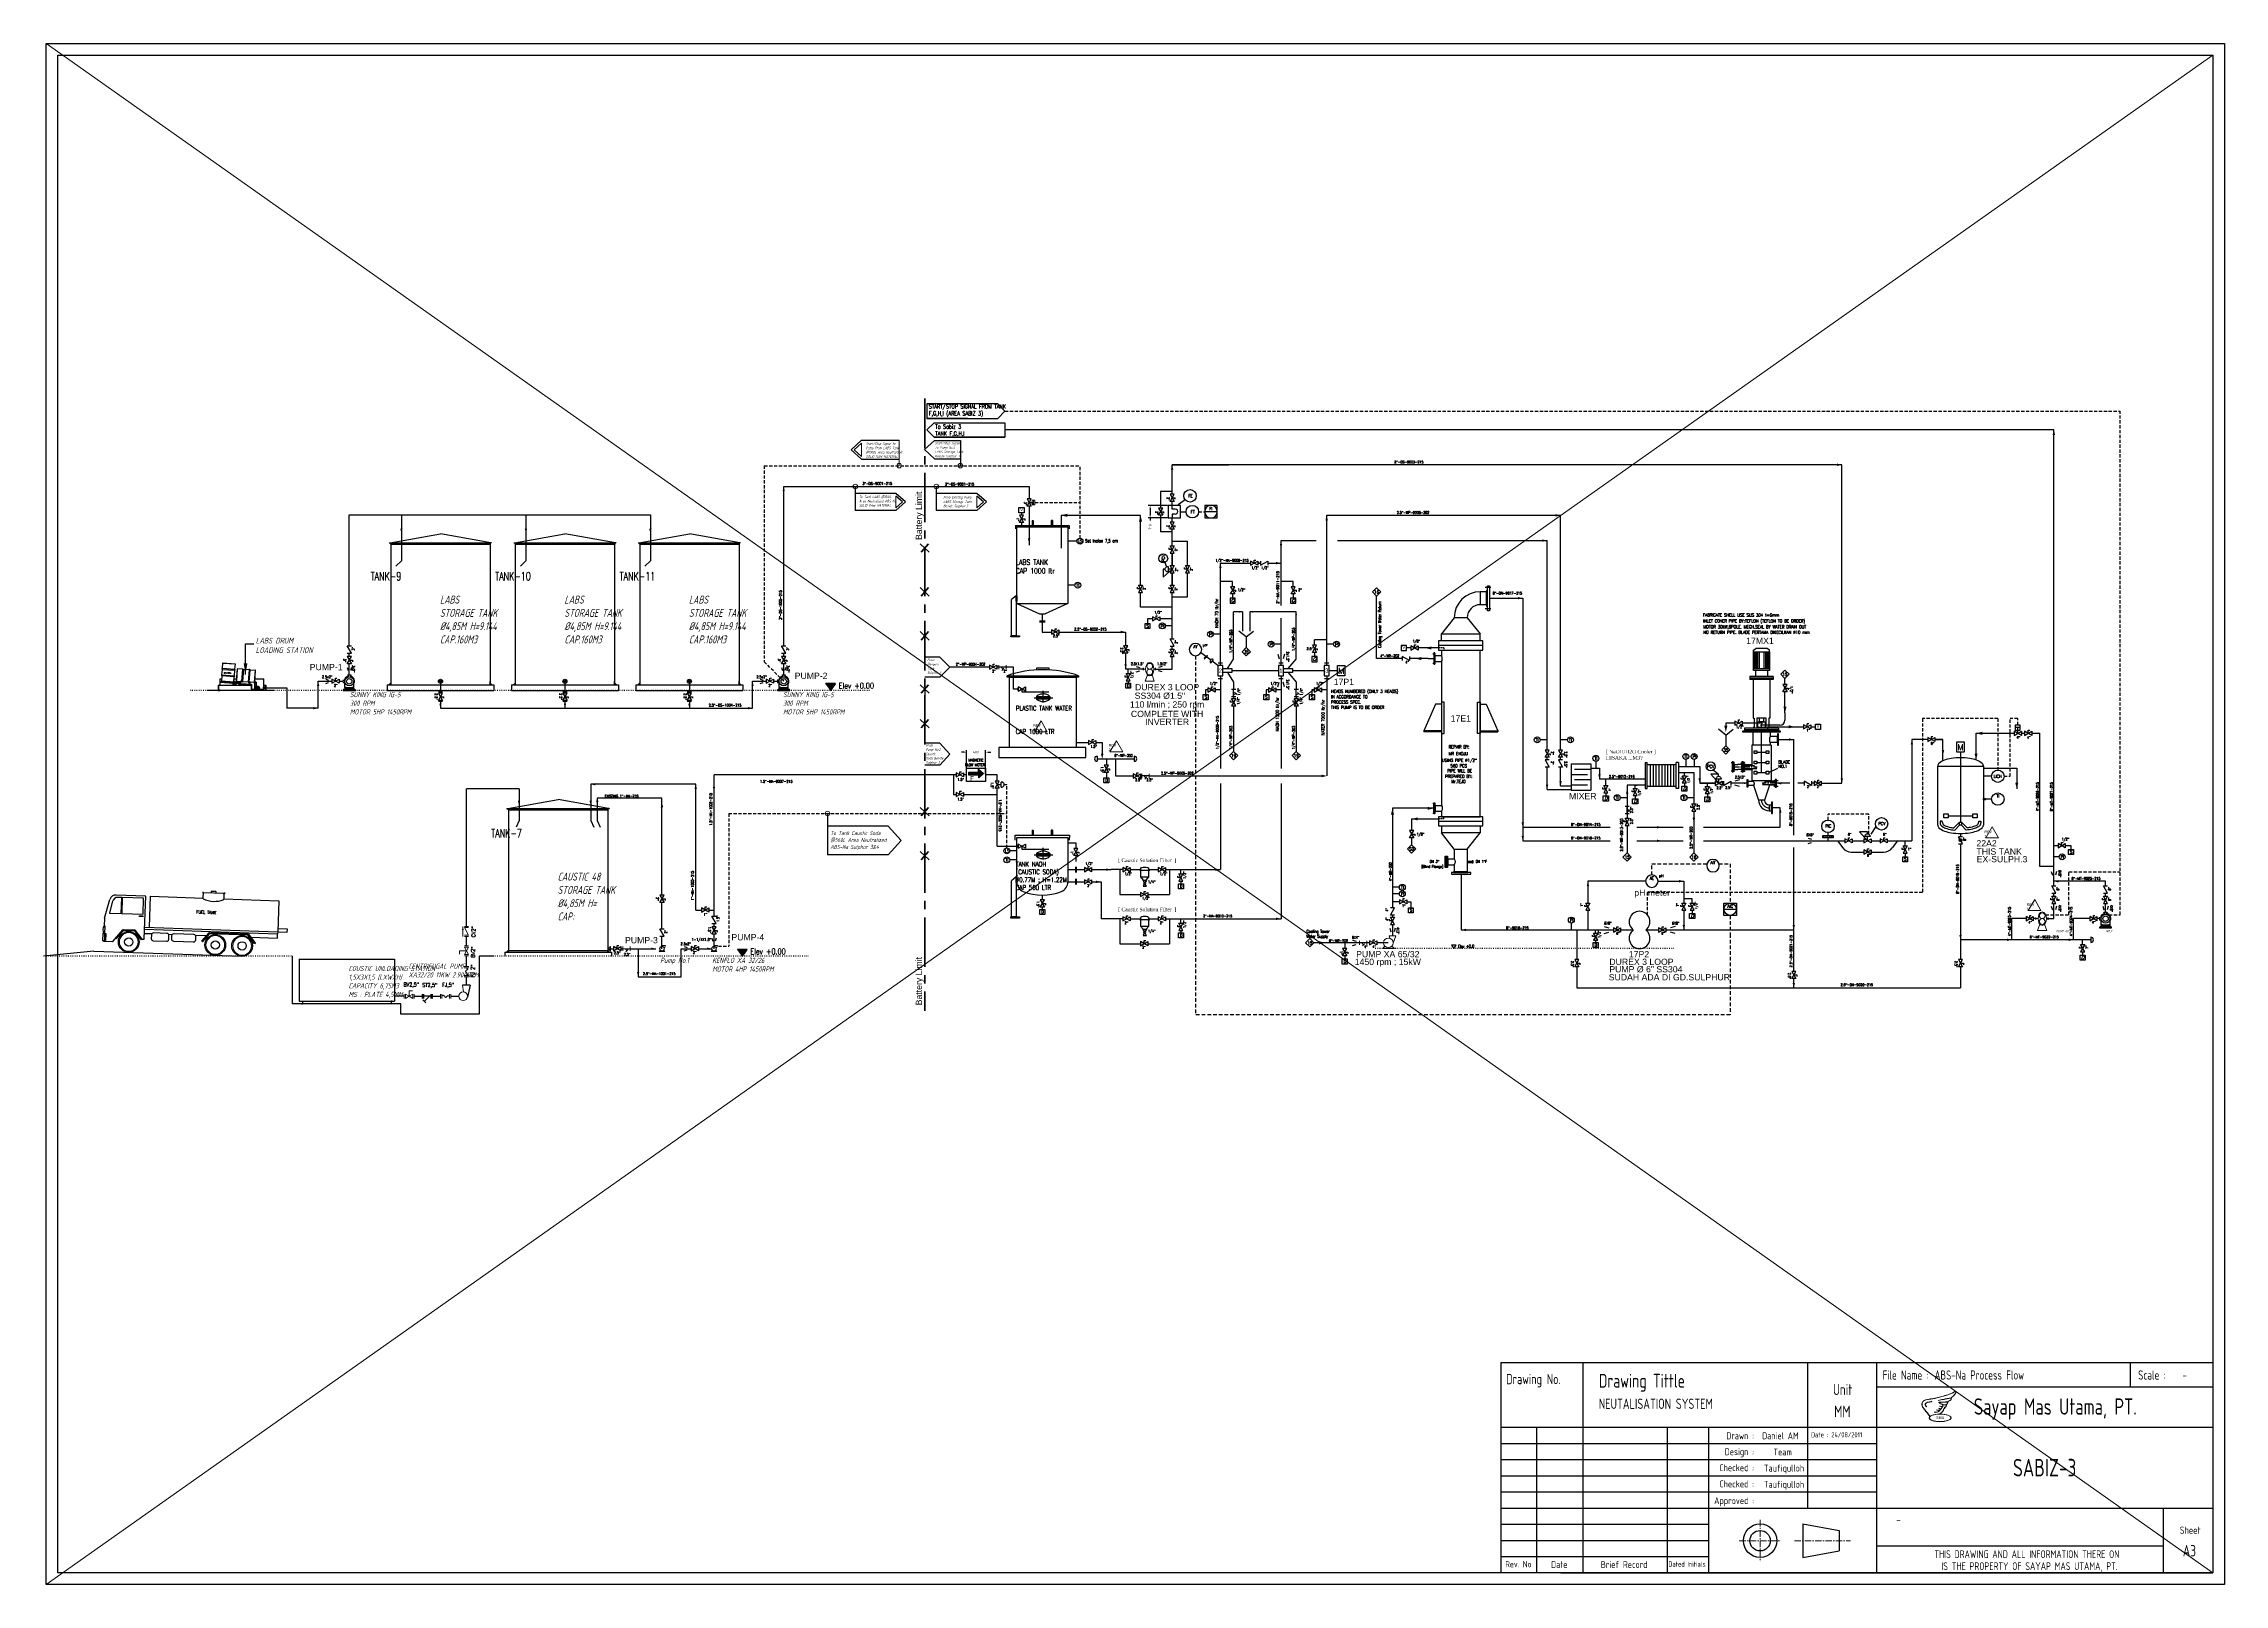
# Model space of a CAD drawing. Extents: x -29512 to 147477, y -5232 to 39709.
# Drawn here: x 138383 to 138803.5, y 7876.2 to 8173.2 of the extents above; entities that cross this region are included whole.
import ezdxf
from ezdxf.enums import TextEntityAlignment as Align

# ---------------------------------------------------------------- set-up
doc = ezdxf.new("R2010")
doc.units = 0
for name, pattern in [('ASSI', [16, 10, -2, 2, -2]), ('CENTER', [2, 1.25, -0.25, 0.25, -0.25]), ('CENTER2', [28.575, 19.05, -3.175, 3.175, -3.175]), ('DASHDOT2', [0.5, 0.25, -0.125, 0, -0.125]), ('DOTTED', [0.25, 0, -0.25]), ('HIDDEN', [0.375, 0.25, -0.125]), ('TRATT2', [1.1, 0.7, -0.4]), ('TRATTEGGIO', [5.5, 4, -1.5])]:
    doc.linetypes.add(name, pattern=pattern)
doc.layers.get('0').update_dxf_attribs({"linetype": 'CONTINUOUS'})
for name, color, linetype in [('100', 1, 'CONTINUOUS'), ('50', 6, 'CONTINUOUS'), ('DIMENSION', 3, 'CONTINUOUS'), ('GREEN', 92, 'CONTINUOUS'), ('HATCH', 4, 'CONTINUOUS'), ('Layer2', 13, 'CONTINUOUS'), ('NUVOLA', 6, 'CONTINUOUS'), ('P-0001', 7, 'CONTINUOUS'), ('P-707D', 7, 'CONTINUOUS'), ('Pipe', 7, 'CONTINUOUS'), ('RAHMEN025', 7, 'CONTINUOUS'), ('RAHMEN07', 5, 'CONTINUOUS'), ('RED', 1, 'CONTINUOUS'), ('roller', 11, 'CONTINUOUS'), ('S', 7, 'CONTINUOUS'), ('Siku', 7, 'CONTINUOUS'), ('TRATT2', 5, 'TRATT2'), ('UNP', 5, 'CONTINUOUS'), ('WF', 85, 'CONTINUOUS'), ('Y', 92, 'CONTINUOUS')]:
    doc.layers.add(name, color=color, linetype=linetype)
for name, color, linetype, lineweight in [('chequered_plate', 1, 'CONTINUOUS', 25), ('DIMENSI', 20, 'CONTINUOUS', 9), ('drum', 7, 'CONTINUOUS', 25), ('FITTING', 7, 'CONTINUOUS', 13), ('plate', 7, 'CONTINUOUS', 30), ('TAG', 140, 'CONTINUOUS', 13)]:
    doc.layers.add(name, color=color, linetype=linetype, lineweight=lineweight)
doc.styles.add('A2', font='arial.ttf', dxfattribs={"height": 0.6})
doc.styles.add('A3', font='arial.ttf', dxfattribs={"height": 0.3})
doc.styles.add('A6', font='arial.ttf', dxfattribs={"height": 0.6})
doc.styles.add('C4', font='COMPLEX', dxfattribs={"height": 0.4})
doc.styles.add('C6', font='COMPLEX', dxfattribs={"height": 0.6})
doc.styles.add('ISOCP', font='isocp.shx', dxfattribs={"width": 0.8, "height": 2})
doc.styles.add('QUOTEBAL', font='ROMANS.SHX')
doc.styles.add('Romand100', font='romand.shx', dxfattribs={"width": 0.8, "height": 200})
doc.styles.add('Romans100', font='romans.shx', dxfattribs={"width": 0.8, "height": 200})
doc.styles.add('S', font='ITALIC', dxfattribs={"height": 6})
doc.styles.add('S2', font='SIMPLEX', dxfattribs={"height": 0.2})
doc.styles.add('S25', font='SIMPLEX', dxfattribs={"width": 0.8, "height": 0.25})
doc.styles.add('S25S', font='SIMPLEX.shx', dxfattribs={"width": 0.64, "height": 0.25})
doc.styles.add('S3', font='SIMPLEX', dxfattribs={"width": 0.9, "height": 0.3})
doc.styles.add('S3S', font='SIMPLEX', dxfattribs={"width": 0.7, "height": 0.3})
doc.styles.get("Standard").update_dxf_attribs({"font": 'isocp.shx'})
doc.styles.add('STYLE4', font='isocp.shx', dxfattribs={"width": 0.8, "oblique": 15, "height": 2})
doc.dimstyles.new('1', dxfattribs={"dimscale": 0, "dimtxt": 1, "dimasz": 2.2, "dimexe": 0.5, "dimexo": 0.625, "dimgap": 0.3, "dimtad": 1, "dimdec": 1, "dimdsep": 46, "dimtxsty": 'STYLE4', "dimcen": -1.5, "dimclrd": 1, "dimclre": 1, "dimclrt": 1, "dimadec": 0, "dimazin": 0, "dimtfac": 1, "dimtdec": 1, "dimtmove": 2, "dimatfit": 3, "dimfxl": 1, "dimtolj": 1, "dimtzin": 0, "dimarcsym": 0})

# ---------------------------------------------------------------- blocks, each defined once
blk = doc.blocks.new('*X12')
for p, q in [((12.78, 29.5), (12.9, 29.63)), ((12.78, 29.47), (12.93, 29.62)), ((12.79, 29.54), (12.86, 29.62)), ((12.79, 29.44), (12.96, 29.61)), ((12.81, 29.42), (12.98, 29.6)), ((12.82, 29.4), (13, 29.58)), ((12.84, 29.39), (13.01, 29.56)), ((12.87, 29.38), (13.02, 29.53)), ((12.9, 29.38), (13.03, 29.5)), ((12.94, 29.38), (13.02, 29.46))]:
    blk.add_line(p, q)
blk = doc.blocks.new('PRESA', base_point=(1.75, 0.1))
for p, q in [((1.5, 0.1), (1.5, 0.6)), ((1.5, 0.6), (2, 0.6)), ((2, 0.1), (1.5, 0.1)), ((2, 0.6), (2, 0.1))]:
    blk.add_line(p, q)
at = {"style": 'S', "width": 1.2}
blk.add_attdef('1', text='', height=0.3, dxfattribs=at).set_placement((1.75, 0.2), align=Align.CENTER)
blk = doc.blocks.new('MOTOR', base_point=(11.35, 51))
for p, q in [((11, 52), (11.7, 52)), ((11, 51), (11, 52)), ((11.7, 51), (11, 51)), ((11.7, 52), (11.7, 51))]:
    blk.add_line(p, q)
at = {"style": 'C6'}
blk.add_text('M', height=0.6, dxfattribs=at).set_placement((11.35, 51.18), align=Align.CENTER)
blk = doc.blocks.new('NOMEN', base_point=(35, 22))
for p, q in [((35, 22.8), (34.6, 22.4)), ((34.6, 22.4), (35, 22)), ((35.4, 22.4), (35, 22.8)), ((35, 22), (35.4, 22.4))]:
    blk.add_line(p, q)
at = {"style": 'S3', "width": 0.9}
blk.add_attdef('1', text='', height=0.3, dxfattribs=at).set_placement((35, 22.24), align=Align.CENTER)
blk = doc.blocks.new('FRECC1', base_point=(14, 17))
blk.add_solid([(14, 17), (14.3, 17.075), (14.3, 16.925)])
blk = doc.blocks.new('LINEA', base_point=(21, 32))
at = {"layer": 'S', "style": 'S25', "width": 0.9}
blk.add_attdef('LINE', (21, 32.14), '', height=0.25, dxfattribs=at)
blk = doc.blocks.new('S', base_point=(32, 46))
for p, q in [((32.35, 46), (32.35, 46.3)), ((32.35, 46.3), (32.5, 46.3)), ((32.7, 45.8), (32, 46.2)), ((32, 45.8), (32.7, 46.2)), ((32, 46.2), (32, 45.8)), ((32.7, 46.2), (32.7, 45.8))]:
    blk.add_line(p, q)
at = {"layer": 'S', "style": 'S2', "width": 0.7}
blk.add_attdef('S', text='', height=0.2, dxfattribs=at).set_placement((32.35, 46.35), align=Align.CENTER)
blk = doc.blocks.new('RIDN')
at = {"layer": 'S'}
for p, q in [((-0.36, 0.25), (-0.01, 0.15)), ((-0.36, -0.25), (-0.01, -0.15))]:
    blk.add_line(p, q, dxfattribs=at)
at = {"layer": 'S', "style": 'S2', "width": 0.7}
for p in [(-0.18, 0.4), (-0.18, -0.6)]:
    blk.add_attdef('RID', text='', height=0.2, dxfattribs=at).set_placement(p, align=Align.CENTER)
blk = doc.blocks.new('K', base_point=(28, 47))
for p, q in [((28.7, 46.8), (28, 47.2)), ((28, 46.8), (28.7, 47.2)), ((28, 47.2), (28, 46.8)), ((28.7, 47.2), (28.7, 46.8))]:
    blk.add_line(p, q)
at = {"layer": 'S', "style": 'S2', "width": 0.7}
blk.add_attdef('K', text='', height=0.2, dxfattribs=at).set_placement((28.35, 47.3), align=Align.CENTER)
blk = doc.blocks.new('HC')
for p, q in [((0.1, 0.4), (0.6, 0.4)), ((1.11, 0.87), (0.35, 0)), ((0.35, 0.3), (0.35, 0.4)), ((0.35, 0), (0.35, 0.3)), ((0.36, 0.87), (1.11, 0.87)), ((0.36, 0.68), (0.36, 0.87))]:
    blk.add_line(p, q)
blk.add_arc((0.35, 0.42), 0.251, 355.658, 184.342)
blk.add_blockref('K', (0, 0))
blk = doc.blocks.new('ELLISSE', base_point=(37.5, 40))
blk.add_arc((38, 40), 0.5, 180, 0)
blk = doc.blocks.new('LOCALE')
blk.add_circle((0, 0), 0.6)
at = {"width": 0.9}
for tag, height, style, p in [('SIGLA', 0.3, 'S3', (0.01, 0.14)), ('NUMERO', 0.25, 'S25', (0.01, -0.44))]:
    blk.add_attdef(tag, text='', height=height, dxfattribs=dict(at, style=style)).set_placement(p, align=Align.CENTER)
blk = doc.blocks.new('MEMBRANA', base_point=(69.5, 41))
at = {"layer": 'S'}
for p, q in [((69, 41), (69, 41.2)), ((69, 41.2), (70, 41.2)), ((70, 41), (69, 41)), ((70, 41.2), (70, 41))]:
    blk.add_line(p, q, dxfattribs=at)
for centre, start, end in [((68.95, 41.175), 293.57818, 323.1301), ((69.15, 41.025), 36.8699, 143.1301), ((69.35, 41.175), 216.8699, 323.1301), ((69.55, 41.025), 36.8699, 143.1301), ((69.75, 41.175), 216.8699, 323.1301), ((69.95, 41.025), 68.19859, 143.1301)]:
    blk.add_arc(centre, 0.125, start, end, dxfattribs=at)
blk = doc.blocks.new('COMPUTER')
blk.add_line((-0.6, 0), (0.6, 0))
blk.add_lwpolyline([(-0.6, 0.6), (0.6, 0.6), (0.6, -0.6), (-0.6, -0.6), (-0.6, 0.6)])
blk.add_circle((0, 0), 0.6)
at = {"width": 0.9}
for tag, height, style, p in [('SIGLA', 0.3, 'S3', (0.01, 0.14)), ('NUMERO', 0.25, 'S25', (0.01, -0.44))]:
    blk.add_attdef(tag, text='', height=height, dxfattribs=dict(at, style=style)).set_placement(p, align=Align.CENTER)
at = {"style": 'S2'}
for tag, p in [('3', (0.8, 0.4)), ('4', (0.8, 0.1))]:
    blk.add_attdef(tag, p, '', height=0.2, dxfattribs=at)
blk = doc.blocks.new('DRENO', base_point=(24, 11.8))
for p, q in [((24, 11.5), (24, 11.8)), ((24, 10.8), (24, 10.5))]:
    blk.add_line(p, q)
at = {"layer": 'S'}
for p, q in [((23.7, 11.15), (23.7, 11.3)), ((24, 11.15), (23.7, 11.15)), ((24.2, 10.8), (23.8, 11.5)), ((24.2, 11.5), (23.8, 10.8)), ((23.8, 11.5), (24.2, 11.5)), ((23.8, 10.8), (24.2, 10.8))]:
    blk.add_line(p, q, dxfattribs=at)
ref = blk.add_blockref('PRESA', (24, 10))
ref.add_attrib('1', 'D', dxfattribs={"layer": 'S', "height": 0.3, "style": 'S', "width": 1.2}).set_placement((24, 10.1), align=Align.CENTER)
at = {"layer": 'S', "style": 'S2', "width": 0.7}
for p in [(23.6, 11.15), (24.5, 11.15)]:
    blk.add_attdef('S', text='', height=0.2, rotation=90, dxfattribs=at).set_placement(p, align=Align.CENTER)
blk = doc.blocks.new('STRUM0')
blk.add_circle((0, 0), 0.6)
at = {"style": 'S3', "width": 0.9}
blk.add_attdef('2', text='', height=0.3, dxfattribs=at).set_placement((0.01, 0.14), align=Align.CENTER)
at = {"layer": 'S', "style": 'S25', "width": 0.9}
blk.add_attdef('1', text='', height=0.25, dxfattribs=at).set_placement((0.01, -0.44), align=Align.CENTER)
blk = doc.blocks.new('FONDELLO')
at = {"layer": 'GREEN'}
blk.add_line((0, 0.2), (0, -0.2), dxfattribs=at)
blk.add_arc((0, 0), 0.2, 90, 270, dxfattribs=at)
blk = doc.blocks.new('STRUM', base_point=(33, 38))
blk.add_circle((33, 38), 0.6)
at = {"width": 0.9}
for tag, height, style, p in [('2', 0.3, 'S3', (33, 38.1)), ('1', 0.25, 'S25', (33, 37.6))]:
    blk.add_attdef(tag, text='', height=height, dxfattribs=dict(at, style=style)).set_placement(p, align=Align.CENTER)
blk = doc.blocks.new('PNEUM')
for p, q in [((-0.2, -0.15), (0.1, 0.15)), ((-0.1, -0.15), (0.2, 0.15))]:
    blk.add_line(p, q)
blk = doc.blocks.new('PUMP')
at = {"layer": 'FITTING'}
for points in [[(298, -21), (468, 438), (53, 438), (101, 282)], [(-217, -206), (-383, -365), (383, -365), (217, -206)]]:
    blk.add_lwpolyline(points, dxfattribs=at)
blk.add_circle((0, 0), 299, dxfattribs=at)
blk = doc.blocks.new('drum')
at = {"layer": 'drum', "linetype": 'Continuous', "lineweight": -2}
for p, q in [((-295, -50), (295, -50)), ((-295, -315), (295, -315)), ((-295, -365), (295, -365)), ((-295, -617), (295, -617))]:
    blk.add_line(p, q, dxfattribs=at)
for points in [[(295, 263), (-295, 263)], [(-295, -50), (-295, -315)], [(-295, -365), (-295, -617)], [(-295, -627), (295, -627)], [(295, -315), (295, -50)], [(295, -617), (295, -365)]]:
    blk.add_lwpolyline(points, dxfattribs=at)
for points in [[(-295, 0), (-295, 253), (295, 253), (295, 0)], [(218, 263), (268, 263), (268, 273), (218, 273)]]:
    blk.add_lwpolyline(points, close=True, dxfattribs=at)
for centre, radius, start, end in [((-295, 258), 5, 90, 270), ((295, 258), 5, 270, 90), ((-284, -25), 27.2, 113.39154, 246.60846), ((-284, -340), 27.2, 113.39154, 246.60846), ((-295, -622), 5, 90, 270), ((284, -25), 27.2, 293.39154, 66.60846), ((284, -340), 27.2, 293.39154, 66.60846), ((295, -622), 5, 270, 90)]:
    blk.add_arc(centre, radius, start, end, dxfattribs=at)
blk = doc.blocks.new('A$C0A2C2E44')
at = {"color": 1}
for p, q in [((0.182, 0.563), (0.186, 0.568)), ((0.306, 0.203), (0.313, 0.206)), ((0.377, 0.783), (0.38, 0.778)), ((0.465, 0.367), (0.464, 0.362)), ((0.573, 0.45), (0.572, 0.444)), ((0.621, 0.816), (0.622, 0.81)), ((0.638, 0.518), (0.636, 0.513)), ((0.652, 0.747), (0.652, 0.741)), ((0.67, 0.594), (0.669, 0.589)), ((0.683, 0.291), (0.672, 0.288)), ((0.677, 0.698), (0.676, 0.692)), ((0.689, 0.298), (0.683, 0.291)), ((0.687, 0.455), (0.693, 0.454)), ((0.693, 0.454), (0.689, 0.449))]:
    blk.add_line(p, q, dxfattribs=at)
blk.add_ellipse((0.694, 0.147), major_axis=(0.415, 0), ratio=0.340845, dxfattribs=at)
for points, knots in [([(0, 0.689), (0.002, 0.729), (0.027, 0.764), (0.086, 0.813), (0.123, 0.829), (0.24, 0.864), (0.313, 0.866), (0.46, 0.89), (0.534, 0.906), (0.678, 0.941), (0.748, 0.961), (0.893, 1.005), (0.971, 1.028), (1.067, 1.059), (1.092, 1.067), (1.142, 1.09), (1.165, 1.102), (1.223, 1.137), (1.255, 1.159), (1.287, 1.161), (1.297, 1.154), (1.299, 1.132), (1.296, 1.118), (1.286, 1.079), (1.274, 1.058), (1.241, 1.021), (1.223, 1.004), (1.196, 0.971), (1.184, 0.957), (1.153, 0.936), (1.139, 0.93), (1.129, 0.908), (1.129, 0.89), (1.117, 0.839), (1.09, 0.812), (1.033, 0.788), (1.009, 0.781), (0.991, 0.759), (0.993, 0.742), (0.989, 0.702), (0.981, 0.683), (0.953, 0.66), (0.933, 0.654), (0.92, 0.644), (0.921, 0.643), (0.929, 0.626), (0.936, 0.614), (0.935, 0.59), (0.93, 0.579), (0.908, 0.561), (0.887, 0.561), (0.869, 0.556), (0.869, 0.556), (0.872, 0.54), (0.877, 0.527), (0.874, 0.503), (0.867, 0.493), (0.845, 0.487), (0.833, 0.486), (0.83, 0.484), (0.83, 0.483), (0.831, 0.471), (0.832, 0.464), (0.832, 0.452), (0.831, 0.446), (0.825, 0.429), (0.818, 0.419), (0.799, 0.403), (0.786, 0.397), (0.778, 0.387), (0.782, 0.372), (0.769, 0.348), (0.757, 0.343), (0.733, 0.332), (0.723, 0.327), (0.705, 0.314), (0.697, 0.306), (0.689, 0.298)], [0, 0, 0, 0, 0.112073, 0.112073, 0.224146, 0.224146, 0.448293, 0.448293, 0.672439, 0.672439, 0.896585, 0.896585, 1.120731, 1.120731, 1.219343, 1.219343, 1.294581, 1.294581, 1.368103, 1.368103, 1.401614, 1.401614, 1.435126, 1.435126, 1.508266, 1.508266, 1.581406, 1.581406, 1.636272, 1.636272, 1.68334, 1.68334, 1.730409, 1.730409, 1.826705, 1.826705, 1.89211, 1.89211, 1.945825, 1.945825, 1.99954, 1.99954, 2.039843, 2.039843, 2.067924, 2.067924, 2.096006, 2.096006, 2.124087, 2.124087, 2.164088, 2.164088, 2.192796, 2.192796, 2.221504, 2.221504, 2.247194, 2.247194, 2.272885, 2.272885, 2.289397, 2.289397, 2.305909, 2.305909, 2.322421, 2.322421, 2.355445, 2.355445, 2.388458, 2.388458, 2.422729, 2.422729, 2.456999, 2.456999, 2.49127, 2.49127, 2.526206, 2.526206, 2.526206, 2.526206]), ([(0.621, 0.816), (0.683, 0.831), (0.745, 0.845), (0.861, 0.864), (0.914, 0.874), (1.012, 0.896), (1.06, 0.904), (1.125, 0.911)], [0, 0, 0, 0, 0.1931977, 0.1931977, 0.3512561, 0.3512561, 0.4989343, 0.4989343, 0.4989343, 0.4989343]), ([(0.622, 0.81), (0.698, 0.829), (0.772, 0.842), (0.9, 0.865), (0.949, 0.877), (1.036, 0.894), (1.075, 0.899), (1.124, 0.905)], [0, 0, 0, 0, 0.232997, 0.232997, 0.3855173, 0.3855173, 0.4975809, 0.4975809, 0.4975809, 0.4975809]), ([(0, 0.689), (-0.001, 0.663), (0.001, 0.634), (0.019, 0.583), (0.031, 0.559), (0.066, 0.501), (0.091, 0.469), (0.116, 0.438)], [0, 0, 0, 0, 0.0794682, 0.0794682, 0.1589365, 0.1589365, 0.278945, 0.278945, 0.278945, 0.278945]), ([(0.116, 0.438), (0.178, 0.364), (0.237, 0.287), (0.301, 0.209), (0.303, 0.206), (0.306, 0.203)], [0, 0, 0, 0, 0.2904194, 0.2904194, 0.3019642, 0.3019642, 0.3019642, 0.3019642]), ([(0.182, 0.563), (0.151, 0.588), (0.128, 0.611), (0.124, 0.668), (0.132, 0.691), (0.167, 0.722), (0.194, 0.734), (0.243, 0.753), (0.267, 0.756), (0.315, 0.76), (0.337, 0.762), (0.365, 0.775), (0.371, 0.779), (0.377, 0.783)], [0, 0, 0, 0, 0.1141886, 0.1141886, 0.1970745, 0.1970745, 0.2799604, 0.2799604, 0.3628464, 0.3628464, 0.4208339, 0.4208339, 0.4419315, 0.4419315, 0.4419315, 0.4419315]), ([(0.186, 0.568), (0.157, 0.591), (0.136, 0.612), (0.129, 0.659), (0.135, 0.683), (0.164, 0.713), (0.189, 0.726), (0.239, 0.745), (0.263, 0.75), (0.311, 0.754), (0.333, 0.756), (0.364, 0.768), (0.373, 0.773), (0.38, 0.778)], [0, 0, 0, 0, 0.1070866, 0.1070866, 0.1896444, 0.1896444, 0.2722021, 0.2722021, 0.3592387, 0.3592387, 0.4157454, 0.4157454, 0.4419315, 0.4419315, 0.4419315, 0.4419315]), ([(1.116, 0.147), (1.116, 0.172), (1.098, 0.196), (1.011, 0.254), (0.905, 0.282), (0.664, 0.3), (0.532, 0.29), (0.338, 0.238), (0.275, 0.196), (0.271, 0.097), (0.346, 0.05), (0.576, -0.002), (0.729, -0.007), (0.984, 0.029), (1.082, 0.069), (1.113, 0.128), (1.116, 0.138), (1.116, 0.147)], [0, 0, 0, 0, 0.467517, 0.467517, 1.353854, 1.353854, 2.240192, 2.240192, 3.12653, 3.12653, 4.119349, 4.119349, 5.112169, 5.112169, 6.104989, 6.104989, 6.283185, 6.283185, 6.283185, 6.283185]), ([(0.464, 0.362), (0.503, 0.357), (0.544, 0.352), (0.61, 0.367), (0.635, 0.382), (0.673, 0.419), (0.689, 0.439), (0.723, 0.484), (0.742, 0.508), (0.773, 0.549), (0.788, 0.565), (0.8, 0.601), (0.802, 0.614), (0.806, 0.634), (0.809, 0.64), (0.809, 0.65)], [0, 0, 0, 0, 0.1171299, 0.1171299, 0.1949164, 0.1949164, 0.2727028, 0.2727028, 0.3630052, 0.3630052, 0.4278676, 0.4278676, 0.4667028, 0.4667028, 0.4898522, 0.4898522, 0.4898522, 0.4898522]), ([(0.465, 0.367), (0.492, 0.364), (0.544, 0.358), (0.612, 0.371), (0.663, 0.415), (0.708, 0.474), (0.753, 0.532), (0.783, 0.572), (0.79, 0.588), (0.793, 0.602), (0.797, 0.617), (0.8, 0.636), (0.804, 0.648), (0.803, 0.655), (0.802, 0.657)], [0, 0, 0, 0, 0.0801736, 0.1601008, 0.1950859, 0.2806082, 0.3822921, 0.413522, 0.4309294, 0.4353954, 0.4549654, 0.4778773, 0.4910855, 0.4962277, 0.4962277, 0.4962277, 0.4962277]), ([(0.573, 0.45), (0.601, 0.446), (0.628, 0.443), (0.666, 0.45), (0.677, 0.452), (0.687, 0.455)], [0, 0, 0, 0, 0.0850364, 0.0850364, 0.1176317, 0.1176317, 0.1176317, 0.1176317]), ([(0.652, 0.747), (0.707, 0.745), (0.762, 0.747), (0.839, 0.752), (0.86, 0.753), (0.898, 0.754), (0.914, 0.754), (0.943, 0.755), (0.957, 0.756), (0.986, 0.758)], [0, 0, 0, 0, 0.1641507, 0.1641507, 0.229477, 0.229477, 0.2780522, 0.2780522, 0.3171629, 0.3171629, 0.3171629, 0.3171629]), ([(0.652, 0.741), (0.703, 0.74), (0.755, 0.74), (0.847, 0.747), (0.888, 0.748), (0.943, 0.749), (0.957, 0.75), (0.987, 0.752)], [0, 0, 0, 0, 0.1524056, 0.1524056, 0.2775783, 0.2775783, 0.3171629, 0.3171629, 0.3171629, 0.3171629]), ([(0.676, 0.692), (0.701, 0.686), (0.725, 0.679), (0.773, 0.659), (0.8, 0.65), (0.836, 0.646), (0.847, 0.646), (0.865, 0.645), (0.873, 0.644), (0.887, 0.643), (0.893, 0.642), (0.917, 0.642)], [0, 0, 0, 0, 0.0781297, 0.0781297, 0.1562594, 0.1562594, 0.1873182, 0.1873182, 0.2105792, 0.2105792, 0.2303682, 0.2303682, 0.2303682, 0.2303682]), ([(0.677, 0.698), (0.695, 0.693), (0.728, 0.686), (0.771, 0.665), (0.822, 0.651), (0.865, 0.651), (0.895, 0.648), (0.917, 0.648)], [0, 0, 0, 0, 0.0559434, 0.0991961, 0.1433993, 0.2119753, 0.2303682, 0.2303682, 0.2303682, 0.2303682])]:
    blk.add_open_spline(points, degree=3, knots=knots, dxfattribs=at)
at = {"color": 1, "start_tangent": (0.041652, 0.999132)}
blk.add_spline([(0.006, 0.689), (0.021, 0.738), (0.217, 0.848), (0.344, 0.865), (0.489, 0.891), (0.675, 0.935), (0.861, 0.989), (1.06, 1.051), (1.192, 1.111), (1.291, 1.147), (1.288, 1.109), (1.263, 1.056), (1.216, 1.005), (1.165, 0.951), (1.132, 0.927), (1.12, 0.878), (1.069, 0.81), (0.989, 0.764), (0.985, 0.717), (0.947, 0.665), (0.917, 0.647), (0.928, 0.612), (0.914, 0.574), (0.865, 0.558), (0.87, 0.52), (0.858, 0.497), (0.825, 0.488), (0.825, 0.469), (0.821, 0.436), (0.795, 0.408), (0.776, 0.394), (0.772, 0.366), (0.732, 0.338), (0.685, 0.303)], degree=3, dxfattribs=at)
at = {"color": 1}
for points in [[(0.006, 0.689), (0.006, 0.656), (0.023, 0.592), (0.069, 0.509), (0.121, 0.442)], [(0.121, 0.442), (0.182, 0.368), (0.235, 0.301), (0.289, 0.233), (0.31, 0.207)], [(0.31, 0.207), (0.313, 0.206)], [(0.572, 0.444), (0.63, 0.439), (0.689, 0.449)], [(0.636, 0.513), (0.675, 0.502), (0.72, 0.49)], [(0.67, 0.594), (0.735, 0.583), (0.78, 0.569)], [(0.685, 0.303), (0.672, 0.288)]]:
    blk.add_spline(points, degree=3, dxfattribs=at)
for points in [[(0.638, 0.518), (0.666, 0.511), (0.694, 0.503), (0.722, 0.495)], [(0.669, 0.589), (0.707, 0.584), (0.742, 0.576), (0.778, 0.563)]]:
    blk.add_open_spline(points, degree=3, dxfattribs=at)
at = {"color": 1, "insert": (0.7, 0.155), "char_height": 0.1, "width": 1.8, "attachment_point": 5}
blk.add_mtext('\\fArial|b0|i0|c0|p34;SMU', dxfattribs=at)
blk = doc.blocks.new('A$C2CDC6E2D')
at = {"layer": 'DIMENSI', "xscale": 9, "yscale": 9, "zscale": 9}
blk.add_blockref('A$C0A2C2E44', (0, 0), dxfattribs=at)

msp = doc.modelspace()

# ---------------------------------------------------------------- hatches: boundary and pattern name
h = msp.add_hatch()
h.set_pattern_fill('ANSI31', color=256, scale=0.06, style=0)
h.set_pattern_definition([(45, (135972.025921, 6777.033371), (-0.00530330086, 0.00530330086), [])])
h.paths.add_polyline_path([(138533.8633, 8049.83), (138535.7512, 8049.83), (138534.8073, 8048.4993)])
h = msp.add_hatch()
h.set_pattern_fill('ANSI31', color=0, scale=0.1, angle=360, style=0)
h.set_pattern_definition([(45, (137868.798264, 7846.90078), (-0.00883883476, 0.00883883476), [])])
h.paths.add_polyline_path([(138561.4169, 8032.1891), (138561.4169, 8032.7824), (138563.3348, 8032.7824), (138563.3348, 8033.3181), (138564.2854, 8032.4857), (138563.3348, 8031.6534), (138563.3348, 8032.1891)])
h = msp.add_hatch()
h.set_pattern_fill('ANSI31', color=256, scale=0.06, style=0)
h.set_pattern_definition([(45, (135954.999427, 6725.805211), (-0.00530330086, 0.00530330086), [])])
h.paths.add_polyline_path([(138516.8368, 7998.6018), (138518.7247, 7998.6018), (138517.7808, 7997.2711)])
at = {"layer": 'DIMENSI', "linetype": 'Continuous', "lineweight": -2}
for points in [[(138419.913, 8050.2589), (138419.7334, 8050.2717), (138419.7237, 8050.1358, -0.09466282), (138419.7232, 8050.1283), (138419.7106, 8049.9525), (138419.8902, 8049.9397), (138419.8919, 8049.9636), (138419.7562, 8049.9733, -0.41421356), (138419.7377, 8049.9947), (138419.7542, 8050.2261, -0.41421356), (138419.7756, 8050.2446), (138419.9112, 8050.235)], [(138421.1355, 8050.2518), (138420.9361, 8050.266), (138420.9076, 8049.867), (138421.1071, 8049.8528), (138421.1085, 8049.8727), (138420.9489, 8049.8841, -0.41421356), (138420.9304, 8049.9055), (138420.9532, 8050.2247, -0.41421356), (138420.9745, 8050.2432), (138421.1341, 8050.2318)]]:
    msp.add_hatch(color=256, dxfattribs=at).paths.add_polyline_path(points)
h = msp.add_hatch(color=256, dxfattribs=at)
h.paths.add_polyline_path([(138422.7315, 8050.1378), (138422.703, 8049.7388), (138422.7959, 8049.7322), (138422.7959, 8049.7522), (138422.7443, 8049.7559, -0.41421356), (138422.7258, 8049.7773), (138422.7486, 8050.0964, -0.41421356), (138422.77, 8050.115), (138422.9296, 8050.1036), (138422.931, 8050.1235)])
h.paths.add_polyline_path([(138422.9039, 8049.7445), (138422.7959, 8049.7522), (138422.7959, 8049.7322), (138422.9025, 8049.7245)])
h = msp.add_hatch(color=256, dxfattribs=at)
h.paths.add_polyline_path([(138423.968, 8050.1313), (138423.7347, 8050.1313), (138423.7347, 8049.9513), (138423.7587, 8049.9513), (138423.7587, 8049.9669), (138423.7587, 8050.0873, -0.41421356), (138423.7787, 8050.1073), (138423.9605, 8050.1073)])
h.paths.add_polyline_path([(138424.0547, 8050.1313), (138423.968, 8050.1313), (138423.9605, 8050.1073), (138424.0107, 8050.1073, -0.41421356), (138424.0307, 8050.0873), (138424.0307, 8049.9513), (138424.0547, 8049.9513)])

# ---------------------------------------------------------------- linework, layer by layer
at = {"color": 0, "linetype": 'CENTER2', "lineweight": 35, "ltscale": 0.5}
msp.add_line((138552.9454, 8104.7702), (138552.9454, 7986.7828), dxfattribs=at)
for p, q in [((138567.007, 8103.764), (138553.3642, 8103.764)), ((138568.407, 8102.364), (138567.007, 8103.764)), ((138561.1642, 8100.964), (138553.3642, 8100.964)), ((138553.3642, 8098.7334), (138554.7642, 8100.1334)), ((138554.7642, 8097.3334), (138553.3642, 8098.7334)), ((138554.7642, 8100.1334), (138568.407, 8100.1334)), ((138567.007, 8100.964), (138568.407, 8102.364)), ((138538.7376, 8094.909), (138540.7532, 8096.7309)), ((138540.7532, 8093.0872), (138538.7376, 8094.909)), ((138539.3341, 8094.909), (138540.7532, 8096.1917)), ((138540.7532, 8093.6264), (138539.3341, 8094.909)), ((138540.7532, 8096.7309), (138548.0141, 8096.7309)), ((138552.917, 8094.9347), (138554.8506, 8096.6824)), ((138554.8506, 8093.187), (138552.917, 8094.9347)), ((138554.7642, 8097.3334), (138568.407, 8097.3334)), ((138554.8506, 8096.6824), (138559.8176, 8096.6824)), ((138559.8176, 8096.6824), (138559.8176, 8091.8453)), ((138540.7532, 8093.0872), (138548.0141, 8093.0872)), ((138554.8506, 8093.187), (138559.8176, 8093.187)), ((138539.5505, 8087.8313), (138539.5505, 8083.1914)), ((138547.3897, 8086.5109), (138539.5505, 8086.5109)), ((138549.226, 8084.8512), (138547.3897, 8086.5109)), ((138548.6295, 8084.8512), (138547.3897, 8085.9717)), ((138552.9454, 8089.2345), (138552.9454, 8086.4281)), ((138555.1623, 8087.8313), (138555.1623, 8083.1914)), ((138563.0015, 8086.5109), (138555.1623, 8086.5109)), ((138564.8378, 8084.8512), (138563.0015, 8086.5109)), ((138564.2413, 8084.8512), (138563.0015, 8085.9717)), ((138600.2493, 8086.3668), (138601.0493, 8084.9668)), ((138601.0493, 8086.3668), (138600.2493, 8086.3668)), ((138600.2493, 8084.9668), (138601.0493, 8086.3668)), ((138547.3897, 8083.1914), (138539.5505, 8083.1914)), ((138547.3897, 8083.7306), (138548.6295, 8084.8512)), ((138547.3897, 8083.1914), (138549.226, 8084.8512)), ((138563.0015, 8083.1914), (138555.1623, 8083.1914)), ((138563.0015, 8083.7306), (138564.2413, 8084.8512)), ((138563.0015, 8083.1914), (138564.8378, 8084.8512)), ((138572.6662, 8084.052), (138573.4662, 8085.452)), ((138572.6662, 8085.452), (138573.4662, 8084.052)), ((138573.4662, 8085.452), (138572.6662, 8085.452)), ((138573.4662, 8084.052), (138572.6662, 8084.052)), ((138573.0662, 8084.752), (138573.6662, 8084.752)), ((138573.6662, 8084.752), (138573.6662, 8084.452)), ((138598.0295, 8083.6736), (138598.8295, 8082.2736)), ((138598.8295, 8083.6736), (138598.0295, 8083.6736)), ((138598.0295, 8082.2736), (138598.8295, 8083.6736)), ((138598.8295, 8082.2736), (138598.0295, 8082.2736)), ((138598.4295, 8082.9736), (138599.0295, 8082.9736)), ((138599.0295, 8082.6736), (138599.0295, 8082.9736)), ((138601.0493, 8084.9668), (138600.2493, 8084.9668)), ((138600.6493, 8085.6668), (138601.2493, 8085.6668)), ((138601.2493, 8085.3668), (138601.2493, 8085.6668)), ((138573.6296, 8081.2629), (138573.6296, 8080.2943)), ((138573.6296, 8081.2629), (138573.8795, 8081.2629)), ((138573.8795, 8081.2629), (138573.8795, 8080.2943)), ((138577.3458, 8081.2629), (138577.3458, 8080.2943)), ((138577.5957, 8081.2629), (138577.3458, 8081.2629)), ((138577.5957, 8081.2629), (138577.5957, 8080.2943)), ((138600.2493, 8080.9805), (138601.0493, 8079.5805)), ((138601.0493, 8080.9805), (138600.2493, 8080.9805)), ((138600.2493, 8079.5805), (138601.0493, 8080.9805)), ((138601.0493, 8079.5805), (138600.2493, 8079.5805)), ((138600.6493, 8080.2805), (138601.2493, 8080.2805)), ((138601.2493, 8079.9805), (138601.2493, 8080.2805)), ((138599.2627, 8073.1728), (138599.5832, 8072.3484)), ((138612.3014, 8069.5189), (138609.9467, 8069.5189)), ((138612.3014, 8068.5189), (138612.3014, 8069.5189)), ((138623.9912, 8069.5189), (138621.6365, 8069.5189)), ((138623.9912, 8068.5189), (138623.9912, 8069.5189)), ((138611.9014, 8068.5189), (138612.7014, 8067.1189)), ((138612.7014, 8068.5189), (138611.9014, 8068.5189)), ((138611.9014, 8067.1189), (138612.7014, 8068.5189)), ((138612.7014, 8067.1189), (138611.9014, 8067.1189)), ((138612.3014, 8067.8189), (138612.9014, 8067.8189)), ((138612.3014, 8067.1189), (138612.3014, 8066.3189)), ((138612.9014, 8067.5189), (138612.9014, 8067.8189)), ((138623.5912, 8068.5189), (138624.3912, 8067.1189)), ((138624.3912, 8068.5189), (138623.5912, 8068.5189)), ((138623.5912, 8067.1189), (138624.3912, 8068.5189)), ((138624.3912, 8067.1189), (138623.5912, 8067.1189)), ((138623.9912, 8067.8189), (138624.5912, 8067.8189)), ((138623.9912, 8067.1189), (138623.9912, 8066.3189)), ((138624.5912, 8067.5189), (138624.5912, 8067.8189)), ((138612.4967, 8054.5451), (138612.4967, 8063.6591)), ((138614.2251, 8063.6591), (138612.4967, 8063.6591)), ((138614.2251, 8063.6591), (138614.2251, 8059.973)), ((138615.6251, 8063.6591), (138615.6251, 8059.973)), ((138624.5865, 8063.6591), (138615.6251, 8063.6591)), ((138624.5865, 8054.5451), (138624.5865, 8063.6591)), ((138614.9251, 8058.8426), (138613.5251, 8059.973)), ((138614.9251, 8058.8426), (138616.3251, 8059.973)), ((138614.9251, 8058.8426), (138614.9251, 8056.773)), ((138627.6891, 8057.2589), (138628.4891, 8055.8589)), ((138628.4891, 8057.2589), (138627.6891, 8057.2589)), ((138627.6891, 8055.8589), (138628.4891, 8057.2589)), ((138628.0891, 8057.2589), (138628.0891, 8058.2589)), ((138630.4438, 8058.2589), (138628.0891, 8058.2589)), ((138628.0891, 8056.5589), (138628.6891, 8056.5589)), ((138628.6891, 8056.2589), (138628.6891, 8056.5589)), ((138648.0855, 8056.305), (138646.6855, 8057.105)), ((138646.6855, 8056.305), (138648.0855, 8057.105)), ((138646.6855, 8057.105), (138646.6855, 8056.305)), ((138648.0855, 8056.305), (138646.6855, 8057.105)), ((138646.6855, 8056.305), (138648.0855, 8057.105)), ((138646.6855, 8057.105), (138646.6855, 8056.305)), ((138647.3855, 8056.705), (138647.3855, 8057.305)), ((138647.3855, 8057.305), (138647.6855, 8057.305)), ((138647.3855, 8056.705), (138647.3855, 8057.305)), ((138647.3855, 8057.305), (138647.6855, 8057.305)), ((138648.0855, 8057.105), (138648.0855, 8056.305)), ((138648.0855, 8057.105), (138648.0855, 8056.305)), ((138442.3852, 8055.033), (138441.5852, 8055.033)), ((138441.5852, 8055.033), (138442.3852, 8053.633)), ((138441.5852, 8053.633), (138442.3852, 8055.033)), ((138442.3852, 8055.033), (138441.5852, 8055.033)), ((138441.5852, 8055.033), (138442.3852, 8053.633)), ((138441.5852, 8053.633), (138442.3852, 8055.033)), ((138442.3852, 8053.633), (138441.5852, 8053.633)), ((138442.3852, 8053.633), (138441.5852, 8053.633)), ((138441.9852, 8054.333), (138442.5852, 8054.333)), ((138441.9852, 8054.333), (138442.5852, 8054.333)), ((138442.5852, 8054.333), (138442.5852, 8054.033)), ((138442.5852, 8054.333), (138442.5852, 8054.033)), ((138525.3506, 8053.633), (138526.1506, 8055.033)), ((138525.3506, 8055.033), (138526.1506, 8053.633)), ((138526.1506, 8055.033), (138525.3506, 8055.033)), ((138525.3506, 8053.633), (138526.1506, 8055.033)), ((138525.3506, 8055.033), (138526.1506, 8053.633)), ((138526.1506, 8055.033), (138525.3506, 8055.033)), ((138526.1506, 8053.633), (138525.3506, 8053.633)), ((138526.1506, 8053.633), (138525.3506, 8053.633)), ((138525.7506, 8054.333), (138526.3506, 8054.333)), ((138525.7506, 8054.333), (138526.3506, 8054.333)), ((138526.3506, 8054.333), (138526.3506, 8054.033)), ((138526.3506, 8054.333), (138526.3506, 8054.033)), ((138555.8568, 8054.9281), (138552.9454, 8054.9281)), ((138557.7904, 8053.0001), (138555.8568, 8054.9281)), ((138555.8568, 8051.0722), (138557.7904, 8053.0001)), ((138608.013, 8054.3878), (138606.1467, 8055.7451)), ((138609.4467, 8053.3451), (138608.3467, 8054.1451)), ((138611.2967, 8052.7451), (138612.4967, 8054.5451)), ((138622.9865, 8052.7451), (138624.5865, 8054.5451)), ((138628.4891, 8055.8589), (138627.6891, 8055.8589)), ((138628.0891, 8055.8589), (138628.0891, 8055.0589)), ((138438.6136, 8050.6978), (138438.6136, 8049.8978)), ((138438.6136, 8049.8978), (138440.0136, 8050.6978)), ((138440.0136, 8049.8978), (138438.6136, 8050.6978)), ((138438.6136, 8050.6978), (138438.6136, 8049.8978)), ((138438.6136, 8049.8978), (138440.0136, 8050.6978)), ((138440.0136, 8049.8978), (138438.6136, 8050.6978)), ((138439.3136, 8050.8978), (138439.6136, 8050.8978)), ((138439.3136, 8050.2978), (138439.3136, 8050.8978)), ((138439.3136, 8050.8978), (138439.6136, 8050.8978)), ((138439.3136, 8050.2978), (138439.3136, 8050.8978)), ((138440.0136, 8050.6978), (138440.0136, 8049.8978)), ((138440.0136, 8050.6978), (138440.0136, 8049.8978)), ((138459.9664, 8048.199), (138459.1664, 8048.199)), ((138483.9664, 8048.199), (138483.1664, 8048.199)), ((138507.9664, 8048.199), (138507.1664, 8048.199)), ((138523.7791, 8049.8978), (138522.3791, 8050.6978)), ((138522.3791, 8049.8978), (138523.7791, 8050.6978)), ((138522.3791, 8050.6978), (138522.3791, 8049.8978)), ((138523.7791, 8049.8978), (138522.3791, 8050.6978)), ((138522.3791, 8049.8978), (138523.7791, 8050.6978)), ((138522.3791, 8050.6978), (138522.3791, 8049.8978)), ((138523.0791, 8050.2978), (138523.0791, 8050.8978)), ((138523.0791, 8050.8978), (138523.3791, 8050.8978)), ((138523.0791, 8050.2978), (138523.0791, 8050.8978)), ((138523.0791, 8050.8978), (138523.3791, 8050.8978)), ((138523.7791, 8050.6978), (138523.7791, 8049.8978)), ((138523.7791, 8050.6978), (138523.7791, 8049.8978)), ((138555.8568, 8051.0722), (138552.9454, 8051.0722)), ((138552.9454, 8050.7155), (138552.9454, 8046.8596)), ((138611.2967, 8051.9451), (138612.4967, 8050.1451)), ((138612.4967, 8050.1451), (138612.4967, 8048.7451)), ((138622.9865, 8051.9451), (138624.5865, 8050.1451)), ((138624.5865, 8050.1451), (138624.5865, 8048.7451)), ((138459.1664, 8046.6058), (138459.9664, 8048.0058)), ((138459.1664, 8048.0058), (138459.9664, 8046.6058)), ((138459.9664, 8048.0058), (138459.1664, 8048.0058)), ((138459.1664, 8046.6058), (138459.9664, 8048.0058)), ((138459.1664, 8048.0058), (138459.9664, 8046.6058)), ((138459.9664, 8048.0058), (138459.1664, 8048.0058)), ((138459.9664, 8046.6058), (138459.1664, 8046.6058)), ((138459.9664, 8046.6058), (138459.1664, 8046.6058)), ((138459.9664, 8046.4127), (138459.1664, 8046.4127)), ((138459.5664, 8047.3058), (138460.1664, 8047.3058)), ((138459.5664, 8047.3058), (138460.1664, 8047.3058)), ((138460.1664, 8047.3058), (138460.1664, 8047.0058)), ((138460.1664, 8047.3058), (138460.1664, 8047.0058)), ((138483.1664, 8046.6058), (138483.9664, 8048.0058)), ((138483.1664, 8048.0058), (138483.9664, 8046.6058)), ((138483.9664, 8048.0058), (138483.1664, 8048.0058)), ((138483.1664, 8046.6058), (138483.9664, 8048.0058)), ((138483.1664, 8048.0058), (138483.9664, 8046.6058)), ((138483.9664, 8048.0058), (138483.1664, 8048.0058)), ((138483.9664, 8046.6058), (138483.1664, 8046.6058)), ((138483.9664, 8046.6058), (138483.1664, 8046.6058)), ((138483.9664, 8046.4127), (138483.1664, 8046.4127)), ((138483.5664, 8047.3058), (138484.1664, 8047.3058)), ((138483.5664, 8047.3058), (138484.1664, 8047.3058)), ((138484.1664, 8047.3058), (138484.1664, 8047.0058)), ((138484.1664, 8047.3058), (138484.1664, 8047.0058)), ((138507.9664, 8048.0058), (138507.1664, 8048.0058)), ((138507.1664, 8048.0058), (138507.9664, 8046.6058)), ((138507.1664, 8046.6058), (138507.9664, 8048.0058)), ((138507.9664, 8048.0058), (138507.1664, 8048.0058)), ((138507.1664, 8048.0058), (138507.9664, 8046.6058)), ((138507.1664, 8046.6058), (138507.9664, 8048.0058)), ((138507.9664, 8046.6058), (138507.1664, 8046.6058)), ((138507.9664, 8046.6058), (138507.1664, 8046.6058)), ((138507.9664, 8046.4127), (138507.1664, 8046.4127)), ((138507.5664, 8047.3058), (138508.1664, 8047.3058)), ((138507.5664, 8047.3058), (138508.1664, 8047.3058)), ((138508.1664, 8047.3058), (138508.1664, 8047.0058)), ((138508.1664, 8047.3058), (138508.1664, 8047.0058)), ((138611.8967, 8046.2597), (138611.8967, 8046.5597)), ((138612.4967, 8046.2597), (138611.8967, 8046.2597)), ((138612.8967, 8046.9597), (138612.0967, 8045.5597)), ((138612.0967, 8046.9597), (138612.8967, 8046.9597)), ((138612.8967, 8045.5597), (138612.0967, 8046.9597)), ((138612.0967, 8045.5597), (138612.8967, 8045.5597)), ((138612.4967, 8047.3451), (138612.4967, 8046.9597)), ((138612.4967, 8045.5597), (138612.4967, 8036.7561)), ((138623.9865, 8046.2597), (138623.9865, 8046.5597)), ((138624.5865, 8046.2597), (138623.9865, 8046.2597)), ((138624.9865, 8046.9597), (138624.1865, 8045.5597)), ((138624.1865, 8046.9597), (138624.9865, 8046.9597)), ((138624.9865, 8045.5597), (138624.1865, 8046.9597)), ((138624.1865, 8045.5597), (138624.9865, 8045.5597)), ((138624.5865, 8047.3451), (138624.5865, 8046.9597)), ((138624.5865, 8045.5597), (138624.5865, 8036.7561)), ((138707.4055, 8039.9153), (138706.0055, 8041.0457)), ((138707.4055, 8039.9153), (138708.8055, 8041.0457)), ((138707.4055, 8039.9153), (138707.4055, 8037.8457)), ((138710.528, 8041.8207), (138709.128, 8042.6207)), ((138709.128, 8041.8207), (138710.528, 8042.6207)), ((138709.128, 8042.6207), (138709.128, 8041.8207)), ((138709.828, 8042.2207), (138709.828, 8042.8207)), ((138709.828, 8042.8207), (138710.128, 8042.8207)), ((138710.528, 8042.6207), (138710.528, 8041.8207)), ((138722.4006, 8041.1092), (138723.8006, 8041.9092)), ((138722.4006, 8041.9092), (138722.4006, 8041.1092)), ((138723.8006, 8041.1092), (138722.4006, 8041.9092)), ((138723.1006, 8041.5092), (138723.1006, 8042.1092)), ((138723.4006, 8042.1092), (138723.1006, 8042.1092)), ((138723.8006, 8041.9092), (138723.8006, 8041.1092)), ((138755.6573, 8035.1473), (138755.6573, 8040.2534)), ((138755.6573, 8040.2534), (138763.0073, 8040.2534)), ((138764.1802, 8041.3552), (138763.1802, 8041.3552)), ((138764.4073, 8040.2534), (138764.9915, 8040.2534)), ((138766.3915, 8040.2534), (138767.9641, 8040.2534)), ((138555.8568, 8038.3692), (138552.9454, 8038.3692)), ((138557.7904, 8036.247), (138555.8568, 8038.3692)), ((138555.8568, 8034.1248), (138557.7904, 8036.247)), ((138747.7334, 8038.6534), (138746.3334, 8039.4534)), ((138746.3334, 8038.6534), (138747.7334, 8039.4534)), ((138746.3334, 8039.4534), (138746.3334, 8038.6534)), ((138747.0334, 8039.0534), (138747.0334, 8039.6534)), ((138747.0334, 8039.6534), (138747.3334, 8039.6534)), ((138747.7334, 8039.4534), (138747.7334, 8038.6534)), ((138555.8568, 8034.1248), (138552.9454, 8034.1248)), ((138552.9454, 8033.0955), (138552.9454, 8028.8511)), ((138691.8382, 8031.3849), (138683.0445, 8031.3849)), ((138684.2616, 8030.7849), (138684.2616, 8031.3849)), ((138692.8182, 8034.222), (138692.8182, 8030.022)), ((138693.3782, 8034.222), (138693.3782, 8030.022)), ((138693.9382, 8034.222), (138693.9382, 8030.022)), ((138694.4982, 8034.222), (138694.4982, 8030.022)), ((138695.0582, 8034.222), (138695.0582, 8030.022)), ((138695.6182, 8034.222), (138695.6182, 8030.022)), ((138696.1782, 8034.222), (138696.1782, 8030.022)), ((138696.7382, 8034.222), (138696.7382, 8030.022)), ((138697.2982, 8034.222), (138697.2982, 8030.022)), ((138698.2782, 8032.6844), (138701.2402, 8032.6844)), ((138701.2402, 8032.6844), (138701.2402, 8029.6446)), ((138705.0135, 8033.1759), (138705.8502, 8032.5053)), ((138757.0573, 8033.5473), (138763.5006, 8033.5473)), ((138758.6573, 8031.9775), (138757.0573, 8031.9775)), ((138763.5006, 8033.5473), (138763.5006, 8029.5473)), ((138566.9042, 8030.3613), (138567.5042, 8030.3613)), ((138567.5042, 8030.3613), (138567.7042, 8030.3613)), ((138567.7042, 8029.8613), (138567.7042, 8030.8613)), ((138691.8582, 8030.2464), (138688.373, 8030.2464)), ((138688.373, 8030.2464), (138688.373, 8023.9048)), ((138689.7336, 8030.2464), (138690.3336, 8030.2464)), ((138701.2402, 8029.9886), (138701.2402, 8026.6586)), ((138705.0194, 8030.622), (138702.3598, 8030.622)), ((138758.6573, 8027.5753), (138757.0573, 8027.5753)), ((138534.1883, 8024.7917), (138534.1883, 8016.8206)), ((138687.773, 8023.2048), (138687.773, 8023.5048)), ((138688.373, 8023.2048), (138687.773, 8023.2048)), ((138688.773, 8023.9048), (138687.973, 8022.5048)), ((138687.973, 8023.9048), (138688.773, 8023.9048)), ((138688.773, 8022.5048), (138687.973, 8023.9048)), ((138700.6402, 8025.9586), (138700.6402, 8026.2586)), ((138701.2402, 8025.9586), (138700.6402, 8025.9586)), ((138701.6402, 8026.6586), (138700.8402, 8025.2586)), ((138700.8402, 8026.6586), (138701.6402, 8026.6586)), ((138701.6402, 8025.2586), (138700.8402, 8026.6586)), ((138700.8402, 8025.2586), (138701.6402, 8025.2586)), ((138701.2402, 8025.2586), (138701.2402, 8024.9689)), ((138701.2402, 8025.2586), (138701.2402, 8019.9514)), ((138701.2402, 8024.6477), (138701.2402, 8017.2093)), ((138545.8906, 8022.331), (138534.1883, 8022.331)), ((138548.4256, 8019.5758), (138545.8906, 8022.331)), ((138545.8906, 8016.8206), (138548.4256, 8019.5758)), ((138573.6296, 8021.5753), (138573.6296, 8020.6068)), ((138573.6296, 8021.5753), (138573.8795, 8021.5753)), ((138573.8795, 8021.5753), (138573.8795, 8020.6068)), ((138577.3458, 8021.5753), (138577.3458, 8020.6068)), ((138577.5957, 8021.5753), (138577.3458, 8021.5753)), ((138577.5957, 8021.5753), (138577.5957, 8020.6068)), ((138646.4177, 8020.1042), (138647.2177, 8021.5042)), ((138646.4177, 8021.5042), (138647.2177, 8020.1042)), ((138647.2177, 8021.5042), (138646.4177, 8021.5042)), ((138647.2177, 8020.1042), (138646.4177, 8020.1042)), ((138646.8177, 8020.8042), (138647.4177, 8020.8042)), ((138647.4177, 8020.8042), (138647.4177, 8020.5042)), ((138687.973, 8022.5048), (138688.773, 8022.5048)), ((138688.373, 8022.5048), (138688.373, 8017.2093)), ((138727.1126, 8020.5325), (138727.1126, 8021.1325)), ((138727.1126, 8019.5325), (138727.1126, 8020.1325)), ((138731.7417, 8019.1325), (138730.3417, 8019.9325)), ((138730.3417, 8019.1325), (138731.7417, 8019.9325)), ((138730.3417, 8019.9325), (138730.3417, 8019.1325)), ((138731.0417, 8019.5325), (138731.0417, 8020.1325)), ((138731.0417, 8020.1325), (138731.3417, 8020.1325)), ((138731.7417, 8019.9325), (138731.7417, 8019.1325)), ((138736.3501, 8022.2872), (138735.3401, 8020.7981)), ((138738.5417, 8019.1325), (138737.1417, 8019.9325)), ((138737.1417, 8019.1325), (138738.5417, 8019.9325)), ((138737.1417, 8019.9325), (138737.1417, 8019.1325)), ((138737.8417, 8019.5325), (138737.8417, 8020.1325)), ((138737.8417, 8020.1325), (138738.1417, 8020.1325)), ((138738.5417, 8019.9325), (138738.5417, 8019.1325)), ((138545.8906, 8016.8206), (138534.1883, 8016.8206)), ((138591.8521, 8013.9748), (138591.8521, 8014.5748)), ((138591.8521, 8014.5748), (138592.1521, 8014.5748)), ((138598.6521, 8013.9748), (138598.6521, 8014.5748)), ((138598.6521, 8014.5748), (138598.9521, 8014.5748)), ((138735.4229, 8016.9656), (138734.0229, 8017.7656)), ((138734.0229, 8016.9656), (138735.4229, 8017.7656)), ((138734.0229, 8017.7656), (138734.0229, 8016.9656)), ((138734.7229, 8017.3656), (138734.7229, 8017.9656)), ((138734.7229, 8017.9656), (138735.0229, 8017.9656)), ((138735.4229, 8017.7656), (138735.4229, 8016.9656)), ((138741.3811, 8017.8604), (138741.3811, 8018.1604)), ((138741.9811, 8017.8604), (138741.3811, 8017.8604)), ((138742.3811, 8018.5604), (138741.5811, 8017.1604)), ((138741.5811, 8018.5604), (138742.3811, 8018.5604)), ((138742.3811, 8017.1604), (138741.5811, 8018.5604)), ((138741.5811, 8017.1604), (138742.3811, 8017.1604)), ((138592.5521, 8013.5748), (138591.1521, 8014.3748)), ((138591.1521, 8013.5748), (138592.5521, 8014.3748)), ((138591.1521, 8014.3748), (138591.1521, 8013.5748)), ((138592.5521, 8014.3748), (138592.5521, 8013.5748)), ((138595.2648, 8011.4875), (138595.0321, 8011.8948)), ((138595.0321, 8011.8948), (138595.6721, 8011.8948)), ((138595.2648, 8011.182), (138595.0321, 8010.7748)), ((138595.0321, 8010.7748), (138595.6721, 8010.7748)), ((138595.3521, 8011.5748), (138595.1121, 8011.3348)), ((138595.1121, 8011.3348), (138595.3521, 8011.0948)), ((138595.5921, 8011.3348), (138595.3521, 8011.5748)), ((138595.3521, 8011.0948), (138595.5921, 8011.3348)), ((138595.6721, 8011.8948), (138595.4394, 8011.4875)), ((138595.6721, 8010.7748), (138595.4394, 8011.182)), ((138599.3521, 8013.5748), (138597.9521, 8014.3748)), ((138597.9521, 8013.5748), (138599.3521, 8014.3748)), ((138597.9521, 8014.3748), (138597.9521, 8013.5748)), ((138599.3521, 8014.3748), (138599.3521, 8013.5748)), ((138691.9423, 8011.7438), (138680.812, 8011.7438)), ((138680.812, 8011.7438), (138680.812, 8007.5438)), ((138694.3423, 8011.7438), (138699.3009, 8011.7438)), ((138699.3009, 8011.7438), (138699.3009, 8007.5438)), ((138394.7729, 8004.6044), (138395.8474, 8008.2184)), ((138402.7145, 8008.8769), (138397.0388, 8009.0751)), ((138402.4657, 8000.6061), (138402.7531, 8008.8356)), ((138403.445, 8002.8918), (138403.6529, 8008.8441)), ((138403.6529, 8008.8441), (138413.8179, 8008.4892)), ((138413.8127, 8008.3386), (138413.8179, 8008.4892)), ((138415.4117, 8009.5323), (138415.4207, 8009.7898)), ((138415.4621, 8009.8283), (138416.2399, 8009.8012)), ((138416.2784, 8009.7598), (138416.2695, 8009.5023)), ((138417.7813, 8008.2), (138417.7866, 8008.3506)), ((138417.7866, 8008.3506), (138428.3961, 8007.9801)), ((138428.3961, 8007.9801), (138428.1868, 8001.9878)), ((138501.8706, 8007.6464), (138502.6706, 8009.0464)), ((138501.8706, 8009.0464), (138502.6706, 8007.6464)), ((138502.6706, 8009.0464), (138501.8706, 8009.0464)), ((138501.8706, 8007.6464), (138502.6706, 8009.0464)), ((138501.8706, 8009.0464), (138502.6706, 8007.6464)), ((138502.6706, 8009.0464), (138501.8706, 8009.0464)), ((138502.6706, 8007.6464), (138501.8706, 8007.6464)), ((138502.6706, 8007.6464), (138501.8706, 8007.6464)), ((138502.2706, 8008.3464), (138502.8706, 8008.3464)), ((138502.2706, 8008.3464), (138502.8706, 8008.3464)), ((138502.8706, 8008.3464), (138502.8706, 8008.0464)), ((138502.8706, 8008.3464), (138502.8706, 8008.0464)), ((138511.3097, 8005.7925), (138509.9097, 8006.5925)), ((138509.9097, 8005.7925), (138511.3097, 8006.5925)), ((138509.9097, 8006.5925), (138509.9097, 8005.7925)), ((138511.3097, 8005.7925), (138509.9097, 8006.5925)), ((138509.9097, 8005.7925), (138511.3097, 8006.5925)), ((138509.9097, 8006.5925), (138509.9097, 8005.7925)), ((138510.6097, 8006.1925), (138510.6097, 8006.7925)), ((138510.6097, 8006.7925), (138510.9097, 8006.7925)), ((138510.6097, 8006.1925), (138510.6097, 8006.7925)), ((138510.6097, 8006.7925), (138510.9097, 8006.7925)), ((138511.3097, 8006.5925), (138511.3097, 8005.7925)), ((138511.3097, 8006.5925), (138511.3097, 8005.7925)), ((138595.9521, 8008.7748), (138594.5521, 8009.5748)), ((138594.5521, 8008.7748), (138595.9521, 8009.5748)), ((138594.5521, 8009.5748), (138594.5521, 8008.7748)), ((138595.2521, 8009.1748), (138595.2521, 8009.7748)), ((138595.2521, 8009.7748), (138595.5521, 8009.7748)), ((138595.9521, 8009.5748), (138595.9521, 8008.7748)), ((138680.212, 8006.8438), (138680.212, 8007.1438)), ((138680.812, 8006.8438), (138680.212, 8006.8438)), ((138681.212, 8007.5438), (138680.412, 8006.1438)), ((138680.412, 8007.5438), (138681.212, 8007.5438)), ((138681.212, 8006.1438), (138680.412, 8007.5438)), ((138680.412, 8006.1438), (138681.212, 8006.1438)), ((138680.812, 8006.1438), (138680.812, 8002.3438)), ((138698.7009, 8006.8438), (138698.7009, 8007.1438)), ((138699.3009, 8006.8438), (138698.7009, 8006.8438)), ((138699.7009, 8007.5438), (138698.9009, 8006.1438)), ((138698.9009, 8007.5438), (138699.7009, 8007.5438)), ((138699.7009, 8006.1438), (138698.9009, 8007.5438)), ((138698.9009, 8006.1438), (138699.7009, 8006.1438)), ((138700.9009, 8008.3438), (138699.3009, 8008.3438)), ((138699.3009, 8006.1438), (138699.3009, 8002.3438)), ((138700.9009, 8008.1438), (138700.9009, 8008.3438)), ((138700.9009, 8007.5438), (138700.9009, 8008.1438)), ((138700.9009, 8006.1438), (138700.9009, 8005.5438)), ((138394.7729, 8004.6044), (138394.7216, 8003.1364)), ((138394.7216, 8003.1364), (138394.8355, 8003.1324)), ((138394.8355, 8003.1324), (138394.7842, 8001.6644)), ((138396.3645, 8000.1538), (138398.3107, 8002.3582)), ((138397.0499, 8000.6282), (138398.4605, 8002.2259)), ((138398.3107, 8002.3582), (138398.4675, 8002.4256)), ((138398.4605, 8002.2259), (138400.6141, 8002.1507)), ((138398.4675, 8002.4256), (138400.6211, 8002.3504)), ((138401.9098, 8000.4585), (138400.6141, 8002.1507)), ((138400.7728, 8002.2722), (138400.6211, 8002.3504)), ((138402.0685, 8000.58), (138400.7728, 8002.2722)), ((138402.5313, 8002.4837), (138428.1729, 8001.5883)), ((138402.5452, 8002.8832), (138428.1868, 8001.9878)), ((138414.9616, 8001.7767), (138415.1184, 8001.8442)), ((138415.1184, 8001.8442), (138422.4514, 8001.5881)), ((138428.1868, 8001.9878), (138428.1729, 8001.5883)), ((138511.9106, 8001.5434), (138512.7106, 8002.9434)), ((138511.9106, 8002.9434), (138512.7106, 8001.5434)), ((138512.7106, 8002.9434), (138511.9106, 8002.9434)), ((138511.9106, 8001.5434), (138512.7106, 8002.9434)), ((138511.9106, 8002.9434), (138512.7106, 8001.5434)), ((138512.7106, 8002.9434), (138511.9106, 8002.9434)), ((138512.3106, 8002.2434), (138512.9106, 8002.2434)), ((138512.3106, 8002.2434), (138512.9106, 8002.2434)), ((138512.9106, 8002.2434), (138512.9106, 8001.9434)), ((138512.9106, 8002.2434), (138512.9106, 8001.9434)), ((138592.5521, 8004.1001), (138591.1521, 8004.9001)), ((138591.1521, 8004.1001), (138592.5521, 8004.9001)), ((138591.1521, 8004.9001), (138591.1521, 8004.1001)), ((138591.8521, 8004.5001), (138591.8521, 8005.1001)), ((138591.8521, 8005.1001), (138592.1521, 8005.1001)), ((138592.5521, 8004.9001), (138592.5521, 8004.1001)), ((138595.2648, 8002.0128), (138595.0321, 8002.4201)), ((138595.0321, 8002.4201), (138595.6721, 8002.4201)), ((138595.3521, 8002.1001), (138595.1121, 8001.8601)), ((138595.1121, 8001.8601), (138595.3521, 8001.6201)), ((138595.5921, 8001.8601), (138595.3521, 8002.1001)), ((138595.3521, 8001.6201), (138595.5921, 8001.8601)), ((138595.6721, 8002.4201), (138595.4394, 8002.0128)), ((138599.3521, 8004.1001), (138597.9521, 8004.9001)), ((138597.9521, 8004.1001), (138599.3521, 8004.9001)), ((138597.9521, 8004.9001), (138597.9521, 8004.1001)), ((138598.6521, 8004.5001), (138598.6521, 8005.1001)), ((138598.6521, 8005.1001), (138598.9521, 8005.1001)), ((138599.3521, 8004.9001), (138599.3521, 8004.1001)), ((138687.1179, 8001.9438), (138685.7179, 8002.7438)), ((138685.7179, 8001.9438), (138687.1179, 8002.7438)), ((138685.7179, 8002.7438), (138685.7179, 8001.9438)), ((138686.4179, 8002.3438), (138686.4179, 8002.9438)), ((138686.4179, 8002.9438), (138686.7179, 8002.9438)), ((138687.1179, 8002.7438), (138687.1179, 8001.9438)), ((138695.8205, 8001.9438), (138694.4205, 8002.7438)), ((138694.4205, 8001.9438), (138695.8205, 8002.7438)), ((138694.4205, 8002.7438), (138694.4205, 8001.9438)), ((138695.1205, 8002.3438), (138695.1205, 8002.9438)), ((138695.1205, 8002.9438), (138695.4205, 8002.9438)), ((138695.8205, 8002.7438), (138695.8205, 8001.9438)), ((138392.7534, 7998.2679), (138383.0481, 7997.2717)), ((138392.7534, 7998.2679), (138421.2808, 7997.2717)), ((138394.6225, 8000.2983), (138394.6191, 8000.2002)), ((138394.6191, 8000.2002), (138396.3332, 8000.1403)), ((138394.9826, 8000.2857), (138394.8331, 8000.291)), ((138394.8809, 8001.661), (138395.0304, 8001.6558)), ((138395.0304, 8001.6558), (138394.9826, 8000.2857)), ((138402.0685, 8000.58), (138401.9098, 8000.4585)), ((138402.0685, 8000.58), (138402.4244, 8000.5675)), ((138402.5034, 8001.6847), (138403.926, 8001.6351)), ((138407.1404, 8001.5228), (138407.8863, 8001.4968)), ((138412.2692, 8001.3437), (138414.5102, 8001.2655)), ((138413.5408, 8000.1766), (138413.693, 8000.047)), ((138413.551, 8000.179), (138414.9616, 8001.7767)), ((138413.7008, 8000.0467), (138415.1114, 8001.6444)), ((138415.1114, 8001.6444), (138422.4444, 8001.3884)), ((138423.7401, 7999.6961), (138422.4444, 8001.3884)), ((138422.4514, 8001.5881), (138422.6031, 8001.5099)), ((138423.8988, 7999.8176), (138422.6031, 8001.5099)), ((138423.0177, 8000.9684), (138428.145, 8000.7893)), ((138423.7474, 7999.6528), (138423.9082, 7999.7714)), ((138428.145, 8000.7893), (138428.1729, 8001.5883)), ((138494.355, 7998.3557), (138492.955, 7999.1557)), ((138492.955, 7998.3557), (138494.355, 7999.1557)), ((138492.955, 7999.1557), (138492.955, 7998.3557)), ((138494.355, 7998.3557), (138492.955, 7999.1557)), ((138492.955, 7998.3557), (138494.355, 7999.1557)), ((138492.955, 7999.1557), (138492.955, 7998.3557)), ((138493.655, 7998.7557), (138493.655, 7999.3557)), ((138493.655, 7999.3557), (138493.955, 7999.3557)), ((138493.655, 7998.7557), (138493.655, 7999.3557)), ((138493.655, 7999.3557), (138493.955, 7999.3557)), ((138494.355, 7999.1557), (138494.355, 7998.3557)), ((138494.355, 7999.1557), (138494.355, 7998.3557)), ((138509.334, 7998.3557), (138507.934, 7999.1557)), ((138507.934, 7998.3557), (138509.334, 7999.1557)), ((138507.934, 7999.1557), (138507.934, 7998.3557)), ((138509.334, 7998.3557), (138507.934, 7999.1557)), ((138507.934, 7998.3557), (138509.334, 7999.1557)), ((138507.934, 7999.1557), (138507.934, 7998.3557)), ((138508.634, 7998.7557), (138508.634, 7999.3557)), ((138508.634, 7999.3557), (138508.934, 7999.3557)), ((138508.634, 7998.7557), (138508.634, 7999.3557)), ((138508.634, 7999.3557), (138508.934, 7999.3557)), ((138509.334, 7999.1557), (138509.334, 7998.3557)), ((138509.334, 7999.1557), (138509.334, 7998.3557)), ((138512.7106, 8001.5434), (138511.9106, 8001.5434)), ((138512.7106, 8001.5434), (138511.9106, 8001.5434)), ((138595.9521, 7999.3001), (138594.5521, 8000.1001)), ((138594.5521, 7999.3001), (138595.9521, 8000.1001)), ((138594.5521, 8000.1001), (138594.5521, 7999.3001)), ((138595.2648, 8001.7074), (138595.0321, 8001.3001)), ((138595.0321, 8001.3001), (138595.6721, 8001.3001)), ((138595.2521, 7999.7001), (138595.2521, 8000.3001)), ((138595.2521, 8000.3001), (138595.5521, 8000.3001)), ((138595.6721, 8001.3001), (138595.4394, 8001.7074)), ((138595.9521, 8000.1001), (138595.9521, 7999.3001)), ((138633.5135, 7997.3714), (138634.3135, 7998.7714)), ((138633.5135, 7998.7714), (138634.3135, 7997.3714)), ((138634.3135, 7998.7714), (138633.5135, 7998.7714)), ((138633.9135, 7998.0714), (138634.5135, 7998.0714)), ((138634.5135, 7998.0714), (138634.5135, 7997.7714)), ((138776.2012, 7999.5166), (138776.2012, 8000.4534)), ((138776.2012, 7998.1166), (138776.2012, 7997.5166)), ((138634.3135, 7997.3714), (138633.5135, 7997.3714))]:
    msp.add_line(p, q)
at = {"color": 0}
for p, q in [((138553.3642, 8103.764), (138553.3642, 8100.964)), ((138568.407, 8100.1334), (138568.407, 8097.3334)), ((138594.5434, 8082.271), (138579.2217, 8082.271)), ((138579.2217, 8082.271), (138579.2217, 8075.9662)), ((138594.5434, 8068.8246), (138594.5434, 8082.271)), ((138601.8092, 8084.331), (138603.1267, 8085.3099)), ((138602.2493, 8082.9736), (138603.3267, 8082.9736)), ((138582.3076, 8077.2813), (138580.5452, 8077.2813)), ((138581.8805, 8068.7995), (138580.5452, 8068.7995)), ((138594.5434, 8064.5605), (138594.5434, 8067.4246)), ((138640.0759, 8054.6644), (138640.0759, 8066.7045)), ((138600.6493, 8064.5605), (138594.5434, 8064.5605)), ((138596.854, 8062.3151), (138595.8992, 8062.3151)), ((138595.8992, 8062.3151), (138595.8992, 8061.4126)), ((138600.6493, 8062.3151), (138598.254, 8062.3151)), ((138600.6493, 8060.9654), (138599.3141, 8060.9654)), ((138609.9467, 8059.3548), (138608.6115, 8059.3548)), ((138621.6365, 8057.433), (138620.3013, 8057.433)), ((138631.779, 8057.433), (138630.4438, 8057.433)), ((138568.6346, 8053.0001), (138567.2346, 8053.0001)), ((138592.1592, 8051.7902), (138592.1592, 8052.6243)), ((138533.8633, 8049.83), (138534.8073, 8048.4993)), ((138535.7512, 8049.83), (138533.8633, 8049.83)), ((138534.8073, 8048.4993), (138535.7512, 8049.83)), ((138592.1592, 8050.3902), (138592.1592, 8049.9012)), ((138607.5451, 8048.6091), (138607.1072, 8048.6091)), ((138607.1072, 8048.6091), (138607.1072, 8047.7067)), ((138609.9467, 8048.6091), (138608.9451, 8048.6091)), ((138619.2349, 8048.6091), (138618.797, 8048.6091)), ((138618.797, 8048.6091), (138618.797, 8047.7067)), ((138621.6365, 8048.6091), (138620.6349, 8048.6091)), ((138628.0421, 8048.6091), (138627.6042, 8048.6091)), ((138627.6042, 8048.6091), (138627.6042, 8047.7067)), ((138630.4438, 8048.6091), (138629.4421, 8048.6091)), ((138709.128, 8042.2207), (138707.4055, 8042.2207)), ((138707.4055, 8042.2207), (138707.4055, 8041.1971)), ((138714.2875, 8042.2207), (138710.528, 8042.2207)), ((138672.9399, 8038.9866), (138671.6047, 8038.9866)), ((138676.8751, 8038.9866), (138675.5399, 8038.9866)), ((138561.4169, 8032.7824), (138563.3348, 8032.7824)), ((138561.4169, 8032.1891), (138561.4169, 8032.7824)), ((138563.3348, 8032.1891), (138561.4169, 8032.1891)), ((138563.3348, 8032.7824), (138563.3348, 8033.3181)), ((138563.3348, 8033.3181), (138564.2854, 8032.4857)), ((138564.2854, 8032.4857), (138563.3348, 8031.6534)), ((138563.3348, 8032.1891), (138563.3348, 8031.6534)), ((138596.2128, 8032.0338), (138594.8128, 8032.0338)), ((138681.3724, 8033.5239), (138683.0445, 8033.5239)), ((138682.3461, 8034.8592), (138682.3461, 8033.5239)), ((138683.0445, 8033.5239), (138683.0445, 8031.3849)), ((138698.2782, 8033.8817), (138702.3598, 8033.8817)), ((138699.6788, 8035.2169), (138699.6788, 8033.8817)), ((138701.2957, 8035.2169), (138701.2957, 8033.8817)), ((138702.3598, 8033.8817), (138702.3598, 8030.622)), ((138715.7236, 8032.6715), (138717.4406, 8033.5419)), ((138687.0378, 8027.8531), (138688.373, 8027.8531)), ((138699.905, 8027.8531), (138701.2402, 8027.8531)), ((138702.3598, 8030.622), (138705.3236, 8030.622)), ((138741.9811, 8018.5604), (138741.9811, 8019.5325)), ((138570.6801, 8017.5879), (138569.3449, 8017.5879)), ((138570.6801, 8015.8494), (138569.3449, 8015.8494)), ((138741.9811, 8017.1604), (138741.9811, 8016.4664)), ((138771.6678, 8016.4405), (138770.6593, 8016.4405)), ((138602.3368, 8013.1406), (138602.3368, 8013.9748)), ((138602.3368, 8011.7406), (138602.3368, 8011.2517)), ((138644.4654, 8010.5707), (138643.1301, 8010.5707)), ((138644.4654, 8009.3082), (138643.1301, 8009.3082)), ((138644.4654, 8007.7857), (138643.1301, 8007.7857)), ((138602.3368, 8003.666), (138602.3368, 8004.5001)), ((138602.3368, 8002.266), (138602.3368, 8001.7771)), ((138677.5888, 8003.679), (138677.5888, 8002.3438)), ((138682.2931, 8001.7585), (138682.2931, 8002.3438)), ((138516.8368, 7998.6018), (138517.7808, 7997.2711)), ((138518.7247, 7998.6018), (138516.8368, 7998.6018)), ((138517.7808, 7997.2711), (138518.7247, 7998.6018)), ((138638.7156, 7999.8696), (138627.9825, 7999.8696)), ((138636.1284, 7999.8696), (138634.7284, 7999.8696)), ((138642.3267, 7999.8696), (138640.1156, 7999.8696)), ((138654.4953, 7999.4092), (138654.9673, 7998.7438)), ((138655.4392, 7999.4092), (138654.4953, 7999.4092)), ((138654.9673, 7998.7438), (138655.4392, 7999.4092)), ((138682.2931, 8000.3585), (138682.2931, 7999.9503))]:
    msp.add_line(p, q, dxfattribs=at)
at = {"color": 5, "linetype": 'HIDDEN', "ltscale": 2.5}
for p, q in [((138568.407, 8102.364), (138783.4535, 8102.364)), ((138783.4535, 8005.2829), (138783.4535, 8102.364)), ((138522.0069, 8091.8453), (138582.8789, 8091.8453)), ((138522.0069, 8091.8453), (138522.0069, 8054.0222)), ((138582.8789, 8077.8525), (138582.8789, 8091.8453)), ((138574.1719, 8084.752), (138582.8789, 8084.752)), ((138605.7267, 8082.9736), (138606.9257, 8082.9736)), ((138525.7506, 8050.2785), (138522.0069, 8054.0222)), ((138759.8573, 8043.1006), (138745.3157, 8043.1006)), ((138745.3157, 8043.1006), (138745.3157, 8009.5917)), ((138759.8573, 8043.1006), (138759.8573, 8033.1775)), ((138763.6802, 8043.1006), (138762.2532, 8043.1006)), ((138762.2532, 8031.9775), (138762.2532, 8043.1006)), ((138763.6802, 8041.8534), (138763.6802, 8043.1006)), ((138761.0573, 8031.9775), (138762.2532, 8031.9775)), ((138568.2436, 8030.3613), (138568.7736, 8030.3613)), ((138568.7736, 8018.1591), (138568.7736, 8030.3613)), ((138515.141, 8024.7917), (138515.141, 7999.2223)), ((138515.141, 8024.7917), (138568.7736, 8024.7917)), ((138734.9497, 8024.6922), (138727.1126, 8024.6922)), ((138727.1126, 8023.5325), (138727.1126, 8024.6922)), ((138734.9497, 8020.8177), (138734.9497, 8024.6922)), ((138773.5656, 8005.2829), (138773.5656, 8013.5472)), ((138773.5656, 8013.5472), (138783.4535, 8013.5472)), ((138745.3157, 8009.5917), (138692.2535, 8009.5917)), ((138692.2535, 8009.5917), (138692.2535, 8005.2844)), ((138769.0821, 8005.2829), (138773.5656, 8005.2829)), ((138781.297, 8005.2829), (138783.4535, 8005.2829)), ((138513.1515, 7999.2223), (138515.141, 7999.2223))]:
    msp.add_line(p, q, dxfattribs=at)
at = {"color": 3}
for p, q in [((138599.7243, 8084.1736), (138596.0364, 8084.1736)), ((138599.7243, 8081.7736), (138596.0364, 8081.7736)), ((138596.3964, 8083.6736), (138596.3964, 8082.2736)), ((138596.3964, 8081.7736), (138596.3964, 8081.2736)), ((138630.4438, 8053.8451), (138630.4438, 8082.2758)), ((138565.4178, 8053.0001), (138557.7904, 8053.0001)), ((138567.2346, 8053.0001), (138566.8178, 8053.0001)), ((138570.0472, 8053.0001), (138568.6346, 8052.9997)), ((138570.0472, 8048.7875), (138570.0472, 8053.0001)), ((138570.9825, 8048.7875), (138570.0472, 8048.7875)), ((138630.4438, 8050.8451), (138630.4438, 8032.0338)), ((138560.524, 8036.6186), (138560.024, 8036.6186)), ((138561.024, 8032.3767), (138561.024, 8036.9786)), ((138564.6597, 8032.3767), (138564.6597, 8036.9786)), ((138565.1597, 8036.6186), (138565.6597, 8036.6186)), ((138582.1146, 8038.4659), (138584.5381, 8038.4659)), ((138587.1621, 8038.4659), (138587.1621, 8036.3022)), ((138586.1661, 8035.3542), (138593.3419, 8035.3542)), ((138587.9648, 8035.3542), (138587.9648, 8034.0995)), ((138587.9648, 8032.6995), (138587.9648, 8031.672)), ((138589.754, 8035.3542), (138589.754, 8032.0338)), ((138589.754, 8032.0338), (138593.139, 8032.0338)), ((138594.539, 8032.0338), (138594.8128, 8032.0338)), ((138596.2128, 8032.0338), (138629.4958, 8032.0338))]:
    msp.add_line(p, q, dxfattribs=at)
at = {"color": 1}
for p, q in [((138600.6493, 8083.4848), (138600.6493, 8084.1736)), ((138601.2181, 8083.4848), (138600.6493, 8083.4848)), ((138600.6493, 8082.4879), (138600.6493, 8081.7736)), ((138601.2383, 8082.4879), (138600.6493, 8082.4879)), ((138525.7506, 8055.033), (138525.7506, 8055.696)), ((138525.7506, 8051.4993), (138525.7506, 8053.633)), ((138440.0136, 8050.2785), (138440.7891, 8050.2785)), ((138523.7791, 8050.2785), (138524.5545, 8050.2785)), ((138492.3235, 7998.7364), (138492.955, 7998.7364)), ((138494.355, 7998.7364), (138494.7529, 7998.7364))]:
    msp.add_line(p, q, dxfattribs=at)
at = {"color": 3, "lineweight": 35}
for p, q in [((138552.0751, 8076.8095), (138553.8156, 8075.1815)), ((138553.6423, 8076.8095), (138552.2485, 8075.1815)), ((138552.0751, 8068.3355), (138553.8156, 8066.7075)), ((138553.6423, 8068.3355), (138552.2485, 8066.7075)), ((138552.0751, 8059.8614), (138553.8156, 8058.2334)), ((138553.6423, 8059.8614), (138552.2485, 8058.2334)), ((138552.0751, 8049.5914), (138553.8156, 8047.9634)), ((138553.6423, 8049.5914), (138552.2485, 8047.9634)), ((138552.0751, 8042.9134), (138553.8156, 8041.2854)), ((138553.6423, 8042.9134), (138552.2485, 8041.2854)), ((138552.0751, 8025.9653), (138553.8156, 8024.3373)), ((138553.6423, 8025.9653), (138552.2485, 8024.3373)), ((138552.0751, 8017.4912), (138553.8156, 8015.8632)), ((138553.6423, 8017.4912), (138552.2485, 8015.8632))]:
    msp.add_line(p, q, dxfattribs=at)
at = {"lineweight": 15}
for p, q in [((138567.6988, 8053.0001), (138568.0149, 8052.6042)), ((138568.2087, 8052.8203), (138567.8211, 8052.3881)), ((138595.277, 8032.0338), (138595.593, 8031.6379)), ((138595.7869, 8031.8539), (138595.3992, 8031.4218)), ((138494.7529, 7998.7361), (138496.1529, 7998.7364)), ((138495.2171, 7998.7362), (138495.5332, 7998.3403)), ((138495.727, 7998.5564), (138495.3394, 7998.1242)), ((138637.2462, 7999.8696), (138637.5623, 7999.4737)), ((138637.7561, 7999.6898), (138637.3685, 7999.2576))]:
    msp.add_line(p, q, dxfattribs=at)
at = {"color": 1, "lineweight": 15}
for p, q in [((138575.3756, 8042.6427), (138574.1291, 8040.5157)), ((138574.1291, 8040.5157), (138576.58, 8040.5157)), ((138575.3756, 8042.6427), (138576.58, 8040.5157)), ((138589.906, 8038.8124), (138588.6595, 8036.6853)), ((138588.6595, 8036.6853), (138591.1103, 8036.6853)), ((138589.906, 8038.8124), (138591.1103, 8036.6853)), ((138758.7672, 8022.2405), (138757.5207, 8020.1135)), ((138757.5207, 8020.1135), (138759.9716, 8020.1135)), ((138758.7672, 8022.2405), (138759.9716, 8020.1135)), ((138766.9598, 8008.2123), (138765.7133, 8006.0852)), ((138765.7133, 8006.0852), (138768.1641, 8006.0852)), ((138766.9598, 8008.2123), (138768.1641, 8006.0852))]:
    msp.add_line(p, q, dxfattribs=at)
at = {"color": 5}
for p, q in [((138677.5778, 8034.3672), (138681.3724, 8034.3672)), ((138677.5778, 8034.3672), (138677.5778, 8029.3077)), ((138677.5778, 8034.3672), (138681.3724, 8034.3672)), ((138677.5778, 8032.3434), (138680.74, 8032.3434)), ((138678.2102, 8033.3553), (138681.3724, 8033.3553)), ((138678.2102, 8031.3315), (138681.3724, 8031.3315)), ((138681.3724, 8034.3672), (138681.3724, 8029.3077)), ((138677.5778, 8030.3196), (138680.74, 8030.3196)), ((138677.5778, 8029.3077), (138681.3724, 8029.3077))]:
    msp.add_line(p, q, dxfattribs=at)
at = {"color": 6}
for p, q in [((138570.3656, 8020.6068), (138580.8597, 8020.6068)), ((138570.3656, 8020.1727), (138570.3656, 8020.6068)), ((138570.3656, 8019.6847), (138570.3656, 8020.1727)), ((138570.6801, 8011.526), (138570.6801, 8020.1727)), ((138570.6801, 8020.1727), (138580.5452, 8020.1727)), ((138580.5452, 8020.1727), (138580.5452, 8011.6292)), ((138580.8597, 8020.6068), (138580.8597, 8020.1727)), ((138580.8597, 8019.6847), (138580.8597, 8020.1727)), ((138581.9798, 8014.524), (138581.9798, 8013.4255)), ((138582.1105, 8014.524), (138582.1105, 8013.4255)), ((138570.5525, 8012.5729), (138569.6687, 8011.8203)), ((138580.5452, 8013.9748), (138581.9798, 8013.9748)), ((138580.5452, 8011.6292), (138581.9798, 8011.6292)), ((138581.9798, 8012.1785), (138581.9798, 8011.08)), ((138582.1105, 8012.1785), (138582.1105, 8011.08))]:
    msp.add_line(p, q, dxfattribs=at)
at = {"color": 30, "lineweight": 20}
msp.add_line((138464.5824, 8003.0407), (138464.5824, 8003.0441), dxfattribs=at)
at = {"color": 7, "lineweight": 20}
for p, q in [((138464.5824, 7998.3418), (138463.217, 7998.3418)), ((138463.217, 7997.6763), (138463.217, 7998.3418)), ((138454.177, 7990.598), (138453.5116, 7990.598)), ((138453.5116, 7989.5631), (138453.5116, 7990.598))]:
    msp.add_line(p, q, dxfattribs=at)
at = {"color": 7}
for p, q in [((138456.1089, 7989.1509), (138456.1089, 7989.9752)), ((138456.3562, 7989.1509), (138456.3562, 7989.9752)), ((138457.784, 7989.5631), (138456.3562, 7989.5631)), ((138457.4491, 7989.5631), (138456.4678, 7988.5898)), ((138457.784, 7989.1509), (138457.784, 7989.9752)), ((138458.0313, 7989.1509), (138458.0313, 7989.9752)), ((138456.7454, 7988.3122), (138456.1902, 7988.8674))]:
    msp.add_line(p, q, dxfattribs=at)
at = {"color": 0}
for points in [[(138595.4313, 8061.4126), (138596.367, 8061.4126), (138596.367, 8060.4377), (138595.4313, 8060.4377)], [(138591.6913, 8049.9012), (138592.6271, 8049.9012), (138592.6271, 8048.9263), (138591.6913, 8048.9263)], [(138606.6393, 8047.7067), (138607.575, 8047.7067), (138607.575, 8046.7317), (138606.6393, 8046.7317)], [(138618.3291, 8047.7067), (138619.2649, 8047.7067), (138619.2649, 8046.7317), (138618.3291, 8046.7317)], [(138627.1363, 8047.7067), (138628.0721, 8047.7067), (138628.0721, 8046.7317), (138627.1363, 8046.7317)], [(138561.024, 8033.5399), (138564.6597, 8033.5399), (138564.6597, 8030.9635), (138561.024, 8030.9635)], [(138587.4969, 8031.672), (138588.4327, 8031.672), (138588.4327, 8030.6971), (138587.4969, 8030.6971)], [(138741.5132, 8016.4664), (138742.4489, 8016.4664), (138742.4489, 8015.4915), (138741.5132, 8015.4915)], [(138773.4843, 8017.8783), (138774.4201, 8017.8783), (138774.4201, 8016.9034), (138773.4843, 8016.9034)], [(138601.8689, 8011.2517), (138602.8047, 8011.2517), (138602.8047, 8010.2768), (138601.8689, 8010.2768)], [(138575.1448, 8006.3004), (138576.0806, 8006.3004), (138576.0806, 8005.3255), (138575.1448, 8005.3255)], [(138646.2022, 8006.6203), (138647.138, 8006.6203), (138647.138, 8005.6454), (138646.2022, 8005.6454)], [(138601.8689, 8001.7771), (138602.8047, 8001.7771), (138602.8047, 8000.8021), (138601.8689, 8000.8021)], [(138681.8252, 7999.9503), (138682.761, 7999.9503), (138682.761, 7998.9754), (138681.8252, 7998.9754)], [(138633.4456, 7996.7569), (138634.3814, 7996.7569), (138634.3814, 7995.782), (138633.4456, 7995.782)]]:
    msp.add_lwpolyline(points, close=True, dxfattribs=at)
at = {"lineweight": 15}
for points in [[(138567.2346, 8053.3997), (138567.2346, 8052.5997)], [(138568.6346, 8053.3997), (138568.6346, 8052.5997)], [(138594.8128, 8032.4334), (138594.8128, 8031.6334)], [(138596.2128, 8032.4334), (138596.2128, 8031.6334)], [(138494.7529, 7999.1358), (138494.7529, 7998.3358)], [(138496.1529, 7999.1358), (138496.1529, 7998.3358)], [(138636.7821, 8000.2692), (138636.7821, 7999.4692)], [(138638.1821, 8000.2692), (138638.1821, 7999.4692)]]:
    msp.add_lwpolyline(points, dxfattribs=at)
at = {"color": 6}
msp.add_lwpolyline([(138570.5525, 8012.5729), (138570.5525, 8004.861), (138569.6687, 8004.861), (138569.6687, 8011.8203)], dxfattribs=at)
for points in [[(138570.5525, 8012.5729), (138570.6801, 8012.5729), (138570.6801, 8011.526), (138570.5525, 8011.526)], [(138569.5448, 8004.861), (138571.1863, 8004.861), (138571.1863, 8004.6395), (138569.5448, 8004.6395)]]:
    msp.add_lwpolyline(points, close=True, dxfattribs=at)
for points in [[(138398.1024, 8008.6104), (138397.4789, 8008.6322, 0.35668641), (138396.2709, 8007.7132), (138395.761, 8005.5857), (138397.9941, 8005.5078)], [(138406.8272, 8001.6926), (138404.2503, 8001.7826, 0.41421356), (138403.8368, 8001.397), (138403.8115, 8000.6707, 0.41421356), (138404.197, 8000.2572), (138406.774, 8000.1673, 0.41421356), (138407.1874, 8000.5528), (138407.2128, 8001.2791, 0.41421356)], [(138408.2105, 8001.6443), (138411.9561, 8001.5135, -0.41421356), (138412.3416, 8001.1), (138412.3163, 8000.3737, -0.41421356), (138411.9028, 7999.9881), (138408.1573, 8000.1189, -0.41421356), (138407.7717, 8000.5324), (138407.7971, 8001.2587, -0.41421356)]]:
    msp.add_lwpolyline(points, format="xyb", close=True)
for points in [[(138402.3358, 8008.4832), (138398.2254, 8008.6267), (138398.1163, 8005.5035), (138402.2268, 8005.36)], [(138401.5057, 8005.0953), (138402.1668, 8005.0722), (138402.1608, 8004.8983), (138401.4997, 8004.9214)], [(138428.1868, 8001.9878), (138430.0353, 8001.9232), (138430.0546, 8002.4775), (138428.2062, 8002.5421)], [(138394.4119, 8000.3057), (138394.8331, 8000.291), (138394.8809, 8001.661), (138394.4598, 8001.6757)]]:
    msp.add_lwpolyline(points, close=True)
msp.add_lwpolyline([(138413.8179, 8008.4892), (138413.8563, 8009.5866), (138417.8249, 8009.448), (138417.7866, 8008.3506)])
for centre, radius in [((138604.0899, 8086.0256), 1.2), ((138604.5267, 8082.9736), 1.2), ((138598.9207, 8073.9655), 0.8633), ((138459.5664, 8050.2785), 0.3934), ((138459.5664, 8050.2785), 0.3934), ((138459.5664, 8050.2785), 0.1969), ((138459.5664, 8050.2785), 0.1969), ((138483.5664, 8050.2785), 0.3934), ((138483.5664, 8050.2785), 0.3934), ((138483.5664, 8050.2785), 0.1969), ((138483.5664, 8050.2785), 0.1969), ((138507.5664, 8050.2785), 0.3934), ((138507.5664, 8050.2785), 0.1969), ((138704.4872, 8033.8656), 0.8675), ((138759.8573, 8031.9775), 1.2), ((138757.2573, 8027.5753), 0.2), ((138759.8573, 8027.5753), 1.2), ((138737.4362, 8022.7975), 1.2), ((138399.462, 8000.0311), 1.9986), ((138399.462, 8000.0311), 0.7995), ((138416.1501, 7999.4506), 1.9986), ((138416.1501, 7999.4506), 0.7995), ((138421.3287, 7999.2698), 1.9986), ((138421.3287, 7999.2698), 0.7995)]:
    msp.add_circle(centre, radius)
at = {"color": 0}
for centre in [(138582.8789, 8077.2813), (138582.4517, 8068.7995), (138598.7429, 8060.9584), (138608.0402, 8059.3548), (138619.7301, 8057.426), (138632.3502, 8057.433), (138671.0334, 8038.9866), (138677.4464, 8038.9866), (138682.3461, 8035.4304), (138699.6788, 8035.7881), (138701.2957, 8035.7881), (138686.4665, 8027.8531), (138699.3338, 8027.8531), (138568.7736, 8017.5879), (138568.7736, 8015.8494), (138772.239, 8016.4405), (138645.0366, 8010.5707), (138645.0366, 8009.3082), (138677.6112, 8004.2498)]:
    msp.add_circle(centre, 0.5712, dxfattribs=at)
at = {"lineweight": 9}
for centre in [(138399.462, 8000.0311), (138416.1501, 7999.4506), (138421.3287, 7999.2698)]:
    msp.add_circle(centre, 1.7988, dxfattribs=at)
at = {"color": 1}
msp.add_arc((138601.2383, 8082.9866), 0.4986, 270, 92.317779, dxfattribs=at)
at = {"color": 0}
for centre, start, end in [((138586.1661, 8035.3542), 90, 270), ((138593.3419, 8035.3542), 270, 90), ((138777.8062, 8000.4534), 270, 90)]:
    msp.add_arc(centre, 0.4921, start, end, dxfattribs=at)
for centre, radius, start, end in [((138567.7421, 8030.3613), 0.5014, 265.657988, 94.342012), ((138396.9969, 8007.8766), 1.1992, 88, 163.440987), ((138402.7131, 8008.8369), 0.04, 358, 88), ((138415.9588, 8012.9013), 5.0422, 244.809806, 291.190194), ((138415.4607, 8009.7884), 0.04, 88, 178), ((138416.2385, 8009.7612), 0.04, 358, 88), ((138395.6779, 8002.3681), 1.2267, 141.220913, 214.779087), ((138403.4849, 8002.8904), 0.04, 178, 268), ((138396.3346, 8000.1803), 0.04, 268, 318.559516), ((138402.4258, 8000.6075), 0.04, 268, 358)]:
    msp.add_arc(centre, radius, start, end)
at = {"color": 6}
for centre, radius, start, end in [((138572.6801, 8011.6292), 2, 180, 248.108109), ((138578.5452, 8011.6292), 2, 291.891891, 0), ((138575.6127, 8018.9272), 9.8651, 248.108109, 291.891891)]:
    msp.add_arc(centre, radius, start, end, dxfattribs=at)
for points in [[(138464.5824, 7995.0451), (138464.7798, 7994.7694), (138464.399, 7994.3662), (138464.7323, 7993.8566), (138464.5824, 7993.56)], [(138459.8474, 7989.5631), (138460.1231, 7989.7605), (138460.5263, 7989.3797), (138461.036, 7989.713), (138461.3325, 7989.5631)]]:
    msp.add_spline(points, degree=3)
at = {"color": 3}
for points in [[(138596.4797, 8083.6736), (138596.3131, 8083.6736), (138596.3964, 8084.1736)], [(138596.3131, 8082.2736), (138596.4797, 8082.2736), (138596.3964, 8081.7736)], [(138560.524, 8036.5353), (138560.524, 8036.7019), (138561.024, 8036.6186)], [(138565.1597, 8036.7019), (138565.1597, 8036.5353), (138564.6597, 8036.6186)]]:
    msp.add_solid(points, dxfattribs=at)
at = {"layer": 'chequered_plate', "linetype": 'Continuous', "lineweight": -2}
msp.add_line((138420.2179, 8050.3173), (138420.178, 8050.3202), dxfattribs=at)
at = {"layer": 'DIMENSI', "color": 2, "linetype": 'ByBlock', "lineweight": 9}
for p, q in [((138595.0516, 8052.8449), (138595.0516, 8052.4037)), ((138595.0951, 8052.8449), (138595.0951, 8052.4037)), ((138595.4991, 8052.6243), (138595.0951, 8052.6243)), ((138597.3972, 8052.6243), (138597.1314, 8052.6243)), ((138597.3972, 8052.8449), (138597.3972, 8052.4037)), ((138597.4407, 8052.8449), (138597.4407, 8052.4037)), ((138767.154, 8004.7498), (138767.154, 8004.3086)), ((138767.1975, 8004.7498), (138767.1975, 8004.3086)), ((138767.6016, 8004.5292), (138767.1975, 8004.5292)), ((138769.4996, 8004.5292), (138769.2339, 8004.5292)), ((138769.4996, 8004.7498), (138769.4996, 8004.3086)), ((138769.5431, 8004.7498), (138769.5431, 8004.3086))]:
    msp.add_line(p, q, dxfattribs=at)
at = {"layer": 'DIMENSI', "color": 7}
msp.add_line((138463.8436, 7991.6828), (138463.998, 7990.4005), dxfattribs=at)
at = {"layer": 'DIMENSI', "color": 0, "linetype": 'ByBlock', "lineweight": 9}
for points in [[(138440.7891, 8049.9675), (138440.7891, 8050.5894)], [(138440.8362, 8049.9675), (138440.8362, 8050.5894)], [(138441.6742, 8051.4993), (138442.2961, 8051.4993)], [(138441.6742, 8051.4521), (138442.2961, 8051.4521)], [(138524.5545, 8049.9675), (138524.5545, 8050.5894)], [(138524.6017, 8049.9675), (138524.6017, 8050.5894)], [(138525.4397, 8051.4993), (138526.0616, 8051.4993)], [(138525.4397, 8051.4521), (138526.0616, 8051.4521)], [(138779.4253, 8004.2183), (138779.4253, 8004.8402)], [(138779.4725, 8004.2183), (138779.4725, 8004.8402)], [(138780.3104, 8005.7501), (138780.9324, 8005.7501)], [(138780.3104, 8005.7029), (138780.9324, 8005.7029)]]:
    msp.add_lwpolyline(points, close=True, dxfattribs=at)
at = {"layer": 'DIMENSI', "color": 7}
msp.add_circle((138463.9479, 7989.5631), 0.839, dxfattribs=at)
at = {"layer": 'DIMENSION', "color": 32, "lineweight": 25}
for p, q in [((138449.8421, 8076.9848), (138459.5664, 8078.6994)), ((138469.2906, 8076.9848), (138459.5664, 8078.6994)), ((138473.8421, 8076.9848), (138483.5664, 8078.6994)), ((138493.2906, 8076.9848), (138483.5664, 8078.6994)), ((138497.8421, 8076.9848), (138507.5664, 8078.6994)), ((138517.2906, 8076.9848), (138507.5664, 8078.6994)), ((138449.9833, 8076.9848), (138449.9833, 8049.6284)), ((138469.1494, 8076.9848), (138469.1494, 8049.6284)), ((138473.9833, 8076.9848), (138473.9833, 8049.6284)), ((138493.1494, 8076.9848), (138493.1494, 8049.6284)), ((138497.9833, 8076.9848), (138497.9833, 8049.6284)), ((138517.1494, 8076.9848), (138517.1494, 8049.6284)), ((138449.2635, 8049.6284), (138449.2635, 8048.4993)), ((138449.2635, 8049.6284), (138469.8692, 8049.6284)), ((138449.2635, 8048.4993), (138469.8692, 8048.4993)), ((138469.1494, 8049.785), (138469.1494, 8050.3185)), ((138469.8692, 8049.6284), (138469.8692, 8048.4993)), ((138473.2635, 8049.6284), (138473.2635, 8048.4993)), ((138473.2635, 8049.6284), (138493.8692, 8049.6284)), ((138473.2635, 8048.4993), (138493.8692, 8048.4993)), ((138493.1494, 8049.785), (138493.1494, 8050.3185)), ((138493.8692, 8049.6284), (138493.8692, 8048.4993)), ((138497.2635, 8049.6284), (138497.2635, 8048.4993)), ((138497.2635, 8049.6284), (138517.8692, 8049.6284)), ((138497.2635, 8048.4993), (138517.8692, 8048.4993)), ((138517.1494, 8049.785), (138517.1494, 8050.3185)), ((138517.8692, 8049.6284), (138517.8692, 8048.4993))]:
    msp.add_line(p, q, dxfattribs=at)
at = {"layer": 'DIMENSION', "color": 0, "lineweight": 25}
for p, q in [((138449.701, 8076.9848), (138449.701, 8076.9566)), ((138449.701, 8076.9848), (138449.9833, 8076.9848)), ((138449.701, 8076.9566), (138449.9551, 8076.9566)), ((138449.9551, 8076.9566), (138449.9551, 8076.7025)), ((138449.9551, 8076.7025), (138449.9833, 8076.7025)), ((138449.9833, 8076.9848), (138449.9833, 8076.7025)), ((138449.9833, 8076.9848), (138469.1494, 8076.9848)), ((138449.9833, 8076.7025), (138469.1494, 8076.7025)), ((138469.4317, 8076.9848), (138469.1494, 8076.9848)), ((138469.1494, 8076.9848), (138469.1494, 8076.7025)), ((138469.1777, 8076.7025), (138469.1494, 8076.7025)), ((138469.1777, 8076.9566), (138469.1777, 8076.7025)), ((138469.4317, 8076.9566), (138469.1777, 8076.9566)), ((138469.4317, 8076.9848), (138469.4317, 8076.9566)), ((138473.701, 8076.9848), (138473.701, 8076.9566)), ((138473.701, 8076.9848), (138473.9833, 8076.9848)), ((138473.701, 8076.9566), (138473.9551, 8076.9566)), ((138473.9551, 8076.9566), (138473.9551, 8076.7025)), ((138473.9551, 8076.7025), (138473.9833, 8076.7025)), ((138473.9833, 8076.9848), (138473.9833, 8076.7025)), ((138473.9833, 8076.9848), (138493.1494, 8076.9848)), ((138473.9833, 8076.7025), (138493.1494, 8076.7025)), ((138493.4317, 8076.9848), (138493.1494, 8076.9848)), ((138493.1494, 8076.9848), (138493.1494, 8076.7025)), ((138493.1777, 8076.7025), (138493.1494, 8076.7025)), ((138493.1777, 8076.9566), (138493.1777, 8076.7025)), ((138493.4317, 8076.9566), (138493.1777, 8076.9566)), ((138493.4317, 8076.9848), (138493.4317, 8076.9566)), ((138497.701, 8076.9848), (138497.9833, 8076.9848)), ((138497.701, 8076.9848), (138497.701, 8076.9566)), ((138497.701, 8076.9566), (138497.9551, 8076.9566)), ((138497.9551, 8076.9566), (138497.9551, 8076.7025)), ((138497.9551, 8076.7025), (138497.9833, 8076.7025)), ((138497.9833, 8076.9848), (138517.1494, 8076.9848)), ((138497.9833, 8076.9848), (138497.9833, 8076.7025)), ((138497.9833, 8076.7025), (138517.1494, 8076.7025)), ((138517.1494, 8076.9848), (138517.1494, 8076.7025)), ((138517.4317, 8076.9848), (138517.1494, 8076.9848)), ((138517.1777, 8076.7025), (138517.1494, 8076.7025)), ((138517.4317, 8076.9566), (138517.1777, 8076.9566)), ((138517.1777, 8076.9566), (138517.1777, 8076.7025)), ((138517.4317, 8076.9848), (138517.4317, 8076.9566)), ((138449.701, 8049.6566), (138449.9551, 8049.9106)), ((138449.701, 8049.6284), (138449.701, 8049.6566)), ((138449.701, 8049.6566), (138449.9551, 8049.6566)), ((138449.701, 8049.6284), (138449.9833, 8049.6284)), ((138449.9551, 8049.9106), (138449.9833, 8049.9106)), ((138449.9551, 8049.6566), (138449.9551, 8049.9106)), ((138449.9833, 8049.6284), (138449.9833, 8049.9106)), ((138469.1777, 8049.9106), (138469.1494, 8049.9106)), ((138469.1777, 8049.9106), (138469.1494, 8049.9106)), ((138469.1494, 8049.6284), (138469.1494, 8049.9106)), ((138469.4317, 8049.6284), (138469.1494, 8049.6284)), ((138469.1777, 8049.9106), (138469.4317, 8049.6566)), ((138469.1777, 8049.6566), (138469.1777, 8049.9106)), ((138469.4317, 8049.6566), (138469.1777, 8049.6566)), ((138469.4317, 8049.6284), (138469.4317, 8049.6566)), ((138473.701, 8049.6566), (138473.9551, 8049.9106)), ((138473.701, 8049.6284), (138473.701, 8049.6566)), ((138473.701, 8049.6566), (138473.9551, 8049.6566)), ((138473.701, 8049.6284), (138473.9833, 8049.6284)), ((138473.9551, 8049.9106), (138473.9833, 8049.9106)), ((138473.9551, 8049.6566), (138473.9551, 8049.9106)), ((138473.9833, 8049.6284), (138473.9833, 8049.9106)), ((138493.1777, 8049.9106), (138493.1494, 8049.9106)), ((138493.1777, 8049.9106), (138493.1494, 8049.9106)), ((138493.1494, 8049.6284), (138493.1494, 8049.9106)), ((138493.4317, 8049.6284), (138493.1494, 8049.6284)), ((138493.1777, 8049.9106), (138493.4317, 8049.6566)), ((138493.1777, 8049.6566), (138493.1777, 8049.9106)), ((138493.4317, 8049.6566), (138493.1777, 8049.6566)), ((138493.4317, 8049.6284), (138493.4317, 8049.6566)), ((138497.701, 8049.6566), (138497.9551, 8049.9106)), ((138497.701, 8049.6566), (138497.9551, 8049.6566)), ((138497.701, 8049.6284), (138497.701, 8049.6566)), ((138497.701, 8049.6284), (138497.9833, 8049.6284)), ((138497.9551, 8049.6566), (138497.9551, 8049.9106)), ((138497.9551, 8049.9106), (138497.9833, 8049.9106)), ((138497.9833, 8049.6284), (138497.9833, 8049.9106)), ((138517.1494, 8049.6284), (138517.1494, 8049.9106)), ((138517.1777, 8049.9106), (138517.1494, 8049.9106)), ((138517.1777, 8049.9106), (138517.1494, 8049.9106)), ((138517.4317, 8049.6284), (138517.1494, 8049.6284)), ((138517.1777, 8049.6566), (138517.1777, 8049.9106)), ((138517.1777, 8049.9106), (138517.4317, 8049.6566)), ((138517.4317, 8049.6566), (138517.1777, 8049.6566)), ((138517.4317, 8049.6284), (138517.4317, 8049.6566)), ((138472.3922, 8025.7566), (138472.6745, 8025.7566)), ((138472.3922, 8025.7566), (138472.3922, 8025.7284)), ((138472.3922, 8025.7284), (138472.6462, 8025.7284)), ((138472.6462, 8025.7284), (138472.6462, 8025.4743)), ((138472.6462, 8025.4743), (138472.6745, 8025.4743)), ((138472.6745, 8025.7566), (138491.8406, 8025.7566)), ((138472.6745, 8025.7566), (138472.6745, 8025.4743)), ((138472.6745, 8025.4743), (138491.8406, 8025.4743)), ((138491.8406, 8025.7566), (138491.8406, 8025.4743)), ((138492.1229, 8025.7566), (138491.8406, 8025.7566)), ((138491.8689, 8025.4743), (138491.8406, 8025.4743)), ((138492.1229, 8025.7284), (138491.8689, 8025.7284)), ((138491.8689, 8025.7284), (138491.8689, 8025.4743)), ((138492.1229, 8025.7566), (138492.1229, 8025.7284)), ((138472.3922, 7998.1145), (138472.6462, 7998.3685)), ((138472.3922, 7998.1145), (138472.6462, 7998.1145)), ((138472.3922, 7998.0863), (138472.3922, 7998.1145)), ((138472.3922, 7998.0863), (138472.6745, 7998.0863)), ((138472.6462, 7998.1145), (138472.6462, 7998.3685)), ((138472.6462, 7998.3685), (138472.6745, 7998.3685)), ((138472.6745, 7998.0863), (138472.6745, 7998.3685)), ((138472.6745, 7998.3685), (138491.8406, 7998.3685)), ((138491.8406, 7998.0863), (138491.8406, 7998.3685)), ((138491.8689, 7998.3685), (138491.8406, 7998.3685)), ((138491.8689, 7998.3685), (138491.8406, 7998.3685)), ((138492.1229, 7998.0863), (138491.8406, 7998.0863)), ((138491.8689, 7998.1145), (138491.8689, 7998.3685)), ((138491.8689, 7998.3685), (138492.1229, 7998.1145)), ((138492.1229, 7998.1145), (138491.8689, 7998.1145)), ((138492.1229, 7998.0863), (138492.1229, 7998.1145))]:
    msp.add_line(p, q, dxfattribs=at)
at = {"layer": 'DIMENSION', "color": 7}
for p, q in [((138427.4218, 8048.4993), (138414.542, 8048.4993)), ((138430.9607, 7997.2711), (138430.9607, 7988.1211)), ((138467.0261, 7997.2711), (138467.0261, 7986.0911)), ((138469.8206, 7997.2711), (138467.0261, 7997.2711)), ((138465.3213, 7991.6828), (138464.7635, 7989.3667)), ((138451.9127, 7988.1211), (138430.9607, 7988.1211)), ((138722.2669, 7887.8432), (138722.2669, 7881.3953)), ((138722.2669, 7887.8432), (138729.2664, 7886.585)), ((138729.2664, 7886.585), (138729.2664, 7882.6535)), ((138722.2669, 7881.3953), (138729.2664, 7882.6535))]:
    msp.add_line(p, q, dxfattribs=at)
at = {"layer": 'DIMENSION', "color": 0, "linetype": 'ByBlock', "ltscale": 0.5}
for p, q in [((138767.9641, 8014.5915), (138767.9641, 8040.2534)), ((138586.1661, 8035.8464), (138586.1661, 8034.8621)), ((138593.3419, 8035.8464), (138593.3419, 8034.8621)), ((138770.6593, 8014.5915), (138767.9641, 8014.5915)), ((138770.6593, 8018.6103), (138771.4586, 8018.6103)), ((138772.8586, 8018.6103), (138773.9522, 8018.6103)), ((138773.9522, 8018.6103), (138773.9522, 8017.8783)), ((138777.8062, 8000.9455), (138777.8062, 7999.9613))]:
    msp.add_line(p, q, dxfattribs=at)
at = {"layer": 'DIMENSION', "color": 212, "lineweight": 25}
for p, q in [((138472.5333, 8025.7566), (138482.2576, 8027.4713)), ((138491.9818, 8025.7566), (138482.2576, 8027.4713)), ((138472.6745, 8025.7566), (138472.6745, 7998.0863)), ((138491.8406, 8025.7566), (138491.8406, 7998.0863)), ((138471.9547, 7998.0863), (138471.9547, 7997.2711)), ((138471.9547, 7998.0863), (138492.5604, 7998.0863)), ((138492.5604, 7998.0863), (138492.5604, 7997.2711))]:
    msp.add_line(p, q, dxfattribs=at)
at = {"layer": 'DIMENSION', "color": 6, "linetype": 'ByBlock', "ltscale": 0.5}
for p, q in [((138771.4586, 8018.8003), (138771.4586, 8018.4203)), ((138770.4693, 8007.4528), (138770.8494, 8007.4528))]:
    msp.add_line(p, q, dxfattribs=at)
at = {"layer": 'DIMENSION', "color": 1, "lineweight": 25, "ltscale": 0.5}
for p, q in [((138762.5704, 8000.4534), (138762.5704, 8004.5292)), ((138765.2946, 8004.5292), (138762.5704, 8004.5292)), ((138767.154, 8004.5292), (138766.6946, 8004.5292)), ((138774.4314, 8000.4534), (138774.4314, 8004.5292)), ((138777.5659, 8004.5292), (138774.4314, 8004.5292)), ((138779.4253, 8004.5292), (138778.9659, 8004.5292))]:
    msp.add_line(p, q, dxfattribs=at)
at = {"layer": 'DIMENSION', "color": 7, "linetype": 'ByBlock', "lineweight": 25, "ltscale": 5}
for p, q in [((138491.8406, 7998.9216), (138492.2569, 7998.9216)), ((138491.8406, 7998.5511), (138492.2569, 7998.5511))]:
    msp.add_line(p, q, dxfattribs=at)
at = {"layer": 'DIMENSION', "color": 7, "lineweight": 25}
for p, q in [((138492.2569, 7999.1298), (138492.3235, 7999.1298)), ((138492.2569, 7998.343), (138492.2569, 7999.1298)), ((138492.2569, 7998.343), (138492.3235, 7998.343)), ((138492.3235, 7998.343), (138492.3235, 7999.1298))]:
    msp.add_line(p, q, dxfattribs=at)
at = {"layer": 'DIMENSION', "color": 7, "linetype": 'ByBlock'}
for p, q in [((138432.3291, 7996.7011), (138432.3291, 7988.6491)), ((138432.3291, 7996.7011), (138450.6965, 7996.7011)), ((138450.6965, 7996.7011), (138450.6965, 7988.6491)), ((138432.3291, 7988.6491), (138450.6965, 7988.6491))]:
    msp.add_line(p, q, dxfattribs=at)
at = {"layer": 'DIMENSION', "color": 6, "linetype": 'ByBlock'}
for p, q in [((138432.7581, 7988.6491), (138432.9891, 7988.6491)), ((138432.7581, 7988.6491), (138432.7581, 7988.6161)), ((138432.7581, 7988.6161), (138432.9561, 7988.6161)), ((138432.7581, 7988.1541), (138432.9561, 7988.1541)), ((138432.7581, 7988.1541), (138432.7581, 7988.1211)), ((138432.7581, 7988.1211), (138432.9891, 7988.1211)), ((138432.9561, 7988.6161), (138432.9561, 7988.1541)), ((138432.9891, 7988.6491), (138432.9891, 7988.1211)), ((138450.2675, 7988.6491), (138450.0365, 7988.6491)), ((138450.0365, 7988.6491), (138450.0365, 7988.1211)), ((138450.2675, 7988.1211), (138450.0365, 7988.1211)), ((138450.2675, 7988.6161), (138450.0695, 7988.6161)), ((138450.0695, 7988.6161), (138450.0695, 7988.1541)), ((138450.2675, 7988.1541), (138450.0695, 7988.1541)), ((138450.2675, 7988.6491), (138450.2675, 7988.6161)), ((138450.2675, 7988.1541), (138450.2675, 7988.1211))]:
    msp.add_line(p, q, dxfattribs=at)
at = {"layer": 'DIMENSION', "linetype": 'CENTER', "lineweight": 9}
for p, q in [((138714.0092, 7888.6255), (138714.0092, 7880.6084)), ((138709.9984, 7884.6192), (138718.02, 7884.6192)), ((138720.6157, 7884.6192), (138731.4683, 7884.6192))]:
    msp.add_line(p, q, dxfattribs=at)
at = {"layer": 'DIMENSION', "color": 6, "linetype": 'ByBlock', "ltscale": 0.5}
msp.add_lwpolyline([(138803.5333, 7876.2005), (138383.5333, 7876.2005), (138383.5333, 8173.2005), (138803.5333, 8173.2005)], close=True, dxfattribs=at)
at = {"layer": 'DIMENSION', "color": 0, "linetype": 'ByBlock', "ltscale": 0.5}
for points in [[(138385.7833, 8170.9505), (138801.2833, 8170.9505), (138801.2833, 7878.4505), (138385.7833, 7878.4505)], [(138440.8144, 8048.4993), (138443.1559, 8048.4993), (138443.1559, 8048.6346), (138440.8144, 8048.6346)], [(138441.4135, 8049.0961), (138442.5568, 8049.0961), (138442.5568, 8048.8923), (138441.4135, 8048.8923)], [(138524.5799, 8048.4993), (138526.9214, 8048.4993), (138526.9214, 8048.6346), (138524.5799, 8048.6346)], [(138525.179, 8049.0961), (138526.3222, 8049.0961), (138526.3222, 8048.8923), (138525.179, 8048.8923)], [(138567.2353, 8035.6194), (138583.99, 8035.6194), (138583.99, 8037.5293), (138567.2353, 8037.5293)], [(138779.4506, 8002.7501), (138781.7922, 8002.7501), (138781.7922, 8002.8854), (138779.4506, 8002.8854)], [(138780.0498, 8003.3469), (138781.193, 8003.3469), (138781.193, 8003.143), (138780.0498, 8003.143)]]:
    msp.add_lwpolyline(points, close=True, dxfattribs=at)
at = {"layer": 'DIMENSION', "color": 30, "linetype": 'ByBlock', "ltscale": 0.5}
msp.add_lwpolyline([(138574.5552, 8052.467), (138574.5552, 8052.8907), (138576.8624, 8052.8907), (138576.8624, 8052.467)], dxfattribs=at)
at = {"layer": 'DIMENSION', "color": 0, "linetype": 'ByBlock', "ltscale": 0.5}
for points in [[(138440.7891, 8050.5894), (138440.8362, 8050.5894)], [(138440.8362, 8049.9675), (138440.7891, 8049.9675)], [(138440.8362, 8050.4831), (138441.1517, 8050.4831)], [(138440.8362, 8050.0739), (138441.1517, 8050.0739)], [(138440.9244, 8048.6346), (138441.0606, 8048.8923), (138442.9097, 8048.8923), (138443.0459, 8048.6346)], [(138441.0606, 8048.6346), (138442.9097, 8048.6346)], [(138441.1269, 8049.0565), (138441.1269, 8050.2785)], [(138441.4135, 8049.0565), (138441.1269, 8049.0565), (138441.1269, 8048.8923), (138442.8434, 8048.8923), (138442.8434, 8049.0565), (138442.5568, 8049.0565)], [(138441.6742, 8051.4521), (138441.6742, 8051.4993)], [(138441.7805, 8051.4521), (138441.7805, 8051.112)], [(138442.1898, 8051.4521), (138442.1898, 8051.112)], [(138442.2961, 8051.4993), (138442.2961, 8051.4521)], [(138442.8434, 8049.0565), (138442.8434, 8050.2785)], [(138524.5545, 8050.5894), (138524.6017, 8050.5894)], [(138524.6017, 8049.9675), (138524.5545, 8049.9675)], [(138524.6017, 8050.4831), (138524.9171, 8050.4831)], [(138524.6017, 8050.0739), (138524.9171, 8050.0739)], [(138524.6899, 8048.6346), (138524.8261, 8048.8923), (138526.6752, 8048.8923), (138526.8114, 8048.6346)], [(138524.8261, 8048.6346), (138526.6752, 8048.6346)], [(138524.8924, 8049.0565), (138524.8924, 8050.2785)], [(138525.179, 8049.0565), (138524.8924, 8049.0565), (138524.8924, 8048.8923), (138526.6089, 8048.8923), (138526.6089, 8049.0565), (138526.3222, 8049.0565)], [(138525.4397, 8051.4521), (138525.4397, 8051.4993)], [(138525.546, 8051.4521), (138525.546, 8051.112)], [(138525.9552, 8051.4521), (138525.9552, 8051.112)], [(138526.0616, 8051.4993), (138526.0616, 8051.4521)], [(138526.6089, 8049.0565), (138526.6089, 8050.2785)], [(138779.4253, 8004.8402), (138779.4725, 8004.8402)], [(138779.4725, 8004.2183), (138779.4253, 8004.2183)], [(138779.4725, 8004.7338), (138779.7879, 8004.7338)], [(138779.4725, 8004.3246), (138779.7879, 8004.3246)], [(138779.5607, 8002.8854), (138779.6969, 8003.143), (138781.546, 8003.143), (138781.6822, 8002.8854)], [(138779.6969, 8002.8854), (138781.546, 8002.8854)], [(138779.7632, 8003.3072), (138779.7632, 8004.5292)], [(138780.0498, 8003.3072), (138779.7632, 8003.3072), (138779.7632, 8003.143), (138781.4797, 8003.143), (138781.4797, 8003.3072), (138781.193, 8003.3072)], [(138780.3104, 8005.7029), (138780.3104, 8005.7501)], [(138780.4168, 8005.7029), (138780.4168, 8005.3627)], [(138780.826, 8005.7029), (138780.826, 8005.3627)], [(138780.9324, 8005.7501), (138780.9324, 8005.7029)], [(138781.4797, 8003.3072), (138781.4797, 8004.5292)]]:
    msp.add_lwpolyline(points, dxfattribs=at)
for points in [[(138441.7805, 8051.2697, 0.29941233), (138440.994, 8050.4831)], [(138440.994, 8050.0739, 0.08899884), (138441.1269, 8049.742)], [(138442.8434, 8049.742, 0.52247313), (138442.1898, 8051.2697)], [(138525.546, 8051.2697, 0.29941233), (138524.7594, 8050.4831)], [(138524.7594, 8050.0739, 0.08899884), (138524.8924, 8049.742)], [(138526.6089, 8049.742, 0.52247313), (138525.9552, 8051.2697)], [(138780.4168, 8005.5204, 0.29941233), (138779.6302, 8004.7338)], [(138779.6302, 8004.3246, 0.08899884), (138779.7632, 8003.9928)], [(138781.4797, 8003.9928, 0.52247313), (138780.826, 8005.5204)]]:
    msp.add_lwpolyline(points, format="xyb", dxfattribs=at)
at = {"layer": 'DIMENSION', "color": 30, "linetype": 'ByBlock', "ltscale": 0.5}
for points in [[(138568.8223, 8051.3605), (138582.5953, 8051.3605), (138582.5953, 8051.0786), (138568.8223, 8051.0786)], [(138569.303, 8051.0786), (138582.1146, 8051.0786), (138582.1146, 8037.5293), (138569.303, 8037.5293)]]:
    msp.add_lwpolyline(points, close=True, dxfattribs=at)
at = {"layer": 'DIMENSION', "color": 0, "linetype": 'ByBlock', "ltscale": 0.5}
for centre, radius in [((138441.9852, 8050.2785), 0.8582), ((138441.9852, 8050.2785), 0.5194), ((138525.7506, 8050.2785), 0.8582), ((138525.7506, 8050.2785), 0.5194), ((138780.6214, 8004.5292), 0.8582), ((138780.6214, 8004.5292), 0.5194)]:
    msp.add_circle(centre, radius, dxfattribs=at)
at = {"layer": 'DIMENSION', "color": 7}
for radius in [3.224, 1.9657]:
    msp.add_circle((138714.0092, 7884.6192), radius, dxfattribs=at)
at = {"layer": 'DIMENSION', "color": 30, "linetype": 'ByBlock', "ltscale": 0.5}
msp.add_arc((138575.7088, 8031.0839), 21.4141, 71.240985, 108.759015, dxfattribs=at)
at = {"layer": 'drum', "linetype": 'Continuous', "lineweight": -2}
for p, q in [((138420.386, 8052.6713), (138420.3461, 8052.6742)), ((138423.8572, 8052.4234), (138423.8971, 8052.4205))]:
    msp.add_line(p, q, dxfattribs=at)
at = {"layer": 'FITTING', "linetype": 'ByBlock', "ltscale": 0.5}
for p, q in [((138383.5333, 8173.2005), (138801.2833, 7878.4505)), ((138383.5333, 7876.2005), (138801.2833, 8170.9505)), ((138540.7532, 8096.1917), (138540.7532, 8093.6264)), ((138548.0141, 8091.8453), (138548.0141, 8096.7309)), ((138547.3897, 8085.9717), (138547.3897, 8083.7306)), ((138563.0015, 8085.9717), (138563.0015, 8083.7306)), ((138573.6662, 8084.3005), (138573.6662, 8085.2034)), ((138573.6662, 8085.2034), (138574.1719, 8085.2034)), ((138573.6662, 8084.752), (138573.9191, 8084.752)), ((138573.6662, 8084.3005), (138574.1719, 8084.3005)), ((138573.9191, 8085.2034), (138573.9191, 8084.3005)), ((138574.1719, 8085.2034), (138574.1719, 8084.3005))]:
    msp.add_line(p, q, dxfattribs=at)
at = {"layer": 'FITTING', "lineweight": 20}
for p, q in [((138463.8827, 8003.0405), (138463.8827, 8001.1183)), ((138464.9946, 8003.0407), (138464.1703, 8003.0407)), ((138464.9946, 8001.1183), (138464.1703, 8001.1183)), ((138464.9946, 8001.1183), (138464.1703, 8001.1183)), ((138464.1703, 7999.303), (138464.9946, 7999.303)), ((138464.1703, 7997.3806), (138464.9946, 7997.3806)), ((138452.5504, 7989.1509), (138452.5504, 7989.9752)), ((138454.4727, 7989.1509), (138454.4727, 7989.9752))]:
    msp.add_line(p, q, dxfattribs=at)
at = {"layer": 'FITTING'}
for p, q in [((138641.6578, 7999.233), (138641.1796, 7998.7438)), ((138641.1796, 7998.7438), (138643.5098, 7998.7438)), ((138642.4896, 8001.2223), (138642.6371, 8000.7392)), ((138643.7707, 8001.2223), (138642.4896, 8001.2223)), ((138643.5098, 7998.7438), (138642.9956, 7999.233)), ((138643.2479, 7999.8057), (138643.7707, 8001.2223)), ((138465.0112, 7995.3024), (138464.1537, 7995.3024)), ((138465.0112, 7995.0451), (138464.1537, 7995.0451)), ((138465.0112, 7993.56), (138464.1537, 7993.56)), ((138459.5902, 7989.9918), (138459.5902, 7989.1344)), ((138459.8474, 7989.9918), (138459.8474, 7989.1344)), ((138461.3325, 7989.9918), (138461.3325, 7989.1344)), ((138461.5898, 7989.9918), (138461.5898, 7989.1344)), ((138465.0112, 7993.3027), (138464.1537, 7993.3027))]:
    msp.add_line(p, q, dxfattribs=at)
at = {"layer": 'FITTING', "lineweight": 20}
msp.add_lwpolyline([(138464.1703, 8002.7934), (138464.9946, 8002.7934), (138464.1703, 8002.7934), (138464.9946, 8001.3656), (138464.1703, 8001.3656)], dxfattribs=at)
for points in [[(138464.5824, 7998.3418), (138464.1703, 7999.0556), (138464.9946, 7999.0556)], [(138464.5824, 7998.3418), (138464.1703, 7997.6279), (138464.9946, 7997.6279)], [(138453.5116, 7989.5631), (138452.7977, 7989.1509), (138452.7977, 7989.9752)], [(138453.5116, 7989.5631), (138454.2254, 7989.1509), (138454.2254, 7989.9752)]]:
    msp.add_lwpolyline(points, close=True, dxfattribs=at)
at = {"layer": 'FITTING', "linetype": 'ByBlock', "ltscale": 0.5}
for centre in [(138548.0141, 8091.8453), (138559.8176, 8091.8453), (138539.5505, 8087.8313), (138555.1623, 8087.8313), (138534.1883, 8024.7917)]:
    msp.add_circle(centre, 0.441, dxfattribs=at)
at = {"layer": 'FITTING'}
for centre, major_axis, start_param, end_param in [((138596.3149, 8053.182), (0.5577, 0.0003), -0.00047132, 6.28271398), ((138596.3155, 8052.0666), (0.5577, 0.0003), -0.00047132, 6.28271398), ((138768.4174, 8005.087), (0.5577, 0.0003), -0.00047132, 6.28271398), ((138768.418, 8003.9715), (0.5577, 0.0003), -0.00047132, 6.28271398), ((138642.3267, 7999.8696), (0.9234, 0), -0.00000873, 6.28317658)]:
    msp.add_ellipse(centre, major_axis=major_axis, ratio=1, start_param=start_param, end_param=end_param, dxfattribs=at)
at = {"layer": 'FITTING', "lineweight": 20}
msp.add_solid([(138464.0513, 8002.3675), (138463.8827, 8003.0405), (138463.7146, 8002.3674)], dxfattribs=at)
at = {"layer": 'GREEN'}
for p, q in [((138599.8493, 8084.1736), (138599.8493, 8081.7736)), ((138602.2493, 8084.1736), (138599.8493, 8084.1736)), ((138599.8493, 8081.7736), (138602.2493, 8081.7736)), ((138602.2493, 8081.7736), (138602.2493, 8084.1736)), ((138660.0558, 8067.5555), (138660.0558, 8065.0498)), ((138661.2448, 8067.5555), (138660.0558, 8067.5555)), ((138661.2448, 8065.0498), (138660.0558, 8065.0498)), ((138661.2448, 8067.815), (138661.2448, 8067.5555)), ((138661.2448, 8067.815), (138661.4245, 8067.815)), ((138661.2448, 8065.0498), (138661.2448, 8067.5555)), ((138661.2448, 8065.0498), (138661.2448, 8064.7903)), ((138655.0445, 8062.5442), (138652.5781, 8059.3992)), ((138657.5502, 8062.5442), (138655.0445, 8062.5442)), ((138657.5502, 8062.5442), (138660.0165, 8059.3992)), ((138661.2448, 8064.7903), (138661.4245, 8064.7903)), ((138660.566, 8057.1767), (138652.0286, 8057.1767)), ((138652.5781, 8058.0698), (138652.5781, 8059.3992)), ((138652.5781, 8059.3992), (138660.0165, 8059.3992)), ((138660.0165, 8058.0698), (138660.0165, 8059.3992)), ((138712.7586, 8056.2775), (138713.1621, 8056.6081)), ((138715.4021, 8056.6081), (138713.1621, 8056.6081)), ((138715.8055, 8056.2775), (138715.4021, 8056.6081)), ((138610.4467, 8053.3451), (138609.4467, 8053.3451)), ((138609.4467, 8053.3451), (138609.4467, 8051.3451)), ((138609.5467, 8053.8451), (138610.3467, 8053.8451)), ((138609.9467, 8053.3451), (138609.9467, 8053.8451)), ((138610.4467, 8051.3451), (138610.4467, 8053.3451)), ((138610.4467, 8052.7451), (138612.1467, 8052.7451)), ((138612.1467, 8052.7451), (138612.1467, 8051.9451)), ((138612.1467, 8052.3451), (138614.4757, 8052.3451)), ((138612.8345, 8052.3451), (138613.4529, 8052.3451)), ((138614.4757, 8052.3451), (138620.4954, 8052.3451)), ((138620.4954, 8052.3451), (138621.1138, 8052.3451)), ((138622.1365, 8053.3451), (138621.1365, 8053.3451)), ((138621.1365, 8053.3451), (138621.1365, 8051.3451)), ((138621.2365, 8053.8451), (138622.0365, 8053.8451)), ((138621.6365, 8053.3451), (138621.6365, 8053.8451)), ((138622.1365, 8051.3451), (138622.1365, 8053.3451)), ((138622.1365, 8052.7451), (138623.8365, 8052.7451)), ((138623.8365, 8052.7451), (138623.8365, 8051.9451)), ((138623.8365, 8052.3451), (138629.9438, 8052.3451)), ((138629.9438, 8053.3451), (138629.9438, 8051.3451)), ((138630.9438, 8053.3451), (138629.9438, 8053.3451)), ((138630.0438, 8053.8451), (138630.8438, 8053.8451)), ((138630.4438, 8053.3451), (138630.4438, 8053.8451)), ((138630.9438, 8051.3451), (138630.9438, 8053.3451)), ((138630.9438, 8052.3451), (138632.5438, 8052.3451)), ((138632.5438, 8051.3451), (138632.5438, 8053.3451)), ((138632.5438, 8053.3451), (138633.9438, 8053.3451)), ((138633.9438, 8053.3451), (138633.941, 8051.3093)), ((138651.3515, 8055.3443), (138651.2706, 8055.3443)), ((138651.3515, 8053.9845), (138651.2706, 8053.9845)), ((138651.3515, 8055.3443), (138651.3515, 8055.2276)), ((138651.3515, 8055.2276), (138652.5781, 8055.2276)), ((138651.3515, 8054.1011), (138651.3515, 8055.2276)), ((138651.3515, 8054.1011), (138652.5781, 8054.1011)), ((138651.3515, 8054.1011), (138651.3515, 8053.9845)), ((138712.7586, 8055.9777), (138712.7586, 8056.2775)), ((138715.8055, 8052.7154), (138712.7586, 8052.7154)), ((138712.8277, 8055.9777), (138712.8277, 8052.7154)), ((138712.9145, 8055.9777), (138712.9145, 8052.7154)), ((138713.0406, 8055.9777), (138713.0406, 8052.7154)), ((138713.1411, 8052.3815), (138713.1411, 8051.1953)), ((138713.2378, 8055.9777), (138713.2378, 8052.7154)), ((138713.498, 8055.9777), (138713.498, 8052.7154)), ((138713.8292, 8055.9777), (138713.8292, 8052.7154)), ((138714.7349, 8055.9777), (138714.7349, 8052.7154)), ((138715.0661, 8055.9777), (138715.0661, 8052.7154)), ((138715.3264, 8055.9777), (138715.3264, 8052.7154)), ((138715.423, 8052.3815), (138715.423, 8051.1953)), ((138715.5235, 8055.9777), (138715.5235, 8052.7154)), ((138715.6497, 8055.9777), (138715.6497, 8052.7154)), ((138715.7364, 8055.9777), (138715.7364, 8052.7154)), ((138715.8055, 8055.9777), (138715.8055, 8056.2775)), ((138609.4467, 8051.3451), (138610.4467, 8051.3451)), ((138609.5467, 8050.8451), (138610.3467, 8050.8451)), ((138609.9467, 8051.3451), (138609.9467, 8050.8451)), ((138612.1467, 8051.9451), (138610.4467, 8051.9451)), ((138621.1365, 8051.3451), (138622.1365, 8051.3451)), ((138621.2365, 8050.8451), (138622.0365, 8050.8451)), ((138621.6365, 8051.3451), (138621.6365, 8050.8451)), ((138623.8365, 8051.9451), (138622.1365, 8051.9451)), ((138629.9438, 8051.3451), (138630.9438, 8051.3451)), ((138630.0438, 8050.8451), (138630.8438, 8050.8451)), ((138630.4438, 8051.3451), (138630.4438, 8050.8451)), ((138633.9438, 8051.3451), (138632.5438, 8051.3451)), ((138716.5376, 8051.1953), (138712.0265, 8051.1953)), ((138712.0265, 8051.1953), (138712.0265, 8050.9001)), ((138716.5376, 8050.9001), (138712.0265, 8050.9001)), ((138712.0265, 8050.9001), (138712.0265, 8050.6048)), ((138716.5376, 8050.6048), (138712.0265, 8050.6048)), ((138712.6877, 8050.6048), (138712.6877, 8043.1726)), ((138715.8764, 8050.6048), (138715.8764, 8043.1726)), ((138716.5376, 8051.1953), (138716.5376, 8050.9001)), ((138716.5376, 8050.9001), (138716.5376, 8050.6048)), ((138717.5729, 8041.2508), (138710.9912, 8041.2508)), ((138710.9912, 8041.2508), (138710.9912, 8040.9556)), ((138717.5729, 8040.9556), (138710.9912, 8040.9556)), ((138710.9912, 8040.9556), (138710.9912, 8040.6603)), ((138712.6385, 8040.6603), (138712.6385, 8037.9676)), ((138712.6877, 8043.1726), (138712.8979, 8043.1726)), ((138712.6877, 8041.3949), (138712.6877, 8041.2508)), ((138712.8979, 8041.3949), (138712.6877, 8041.3949)), ((138712.8979, 8043.1726), (138712.8979, 8041.3949)), ((138715.8764, 8043.1726), (138715.6662, 8043.1726)), ((138715.6662, 8043.1726), (138715.6662, 8041.3949)), ((138715.6662, 8041.3949), (138715.8764, 8041.3949)), ((138715.8764, 8041.3949), (138715.8764, 8041.2508)), ((138715.9256, 8040.6603), (138715.9256, 8039.6158)), ((138717.5729, 8041.2508), (138717.5729, 8040.9556)), ((138717.5729, 8040.9556), (138717.5729, 8040.6603)), ((138712.4466, 8037.9676), (138712.4466, 8034.2663)), ((138716.1175, 8037.9676), (138712.4466, 8037.9676)), ((138712.8405, 8036.3408), (138712.8405, 8036.865)), ((138712.8405, 8036.865), (138713.3647, 8036.865)), ((138713.3647, 8036.3408), (138712.8405, 8036.3408)), ((138713.3647, 8036.865), (138713.3647, 8036.3408)), ((138713.3647, 8036.6029), (138715.1994, 8036.6029)), ((138715.1994, 8036.865), (138715.7236, 8036.865)), ((138715.1994, 8036.3408), (138715.1994, 8036.865)), ((138715.7236, 8036.3408), (138715.1994, 8036.3408)), ((138715.7236, 8036.865), (138715.7236, 8036.3408)), ((138717.2768, 8039.6158), (138715.9256, 8039.6158)), ((138715.9256, 8038.491), (138715.9256, 8037.9676)), ((138715.9256, 8038.491), (138715.9256, 8037.9676)), ((138715.9256, 8038.491), (138715.9256, 8037.9676)), ((138717.2768, 8038.491), (138715.9256, 8038.491)), ((138716.1175, 8037.9676), (138716.1175, 8031.1141)), ((138717.2768, 8039.6158), (138717.2768, 8038.491)), ((138717.2768, 8039.6158), (138717.3575, 8039.6158)), ((138717.2768, 8038.491), (138717.3575, 8038.491)), ((138752.6573, 8036.6325), (138752.6573, 8023.1473)), ((138691.8382, 8034.642), (138691.8382, 8029.602)), ((138691.8382, 8034.642), (138692.2582, 8034.642)), ((138692.2582, 8029.602), (138692.2582, 8034.642)), ((138692.2582, 8034.222), (138697.8582, 8034.222)), ((138697.8582, 8029.602), (138697.8582, 8034.642)), ((138698.2782, 8034.642), (138697.8582, 8034.642)), ((138698.2782, 8034.642), (138698.2782, 8029.602)), ((138708.9924, 8034.2663), (138708.9206, 8034.2663)), ((138708.9924, 8033.2657), (138708.9206, 8033.2657)), ((138708.9924, 8034.2663), (138709.7114, 8034.2663)), ((138708.9924, 8034.2663), (138708.9924, 8033.2657)), ((138708.9924, 8033.2657), (138709.7208, 8033.2657)), ((138710.4305, 8033.2657), (138709.702, 8033.2657)), ((138710.4305, 8034.2663), (138709.7114, 8034.2663)), ((138710.4305, 8034.2663), (138710.4305, 8033.2657)), ((138710.4305, 8034.2663), (138710.5023, 8034.2663)), ((138710.4305, 8033.2657), (138710.5023, 8033.2657)), ((138710.9421, 8034.2663), (138710.8703, 8034.2663)), ((138710.9421, 8033.2657), (138710.8703, 8033.2657)), ((138710.9421, 8034.2663), (138712.4466, 8034.2663)), ((138710.9421, 8034.2663), (138710.9421, 8033.2657)), ((138710.9421, 8034.0663), (138712.8326, 8034.0663)), ((138710.9421, 8033.4657), (138713.3763, 8033.4657)), ((138710.9421, 8033.2657), (138712.456, 8033.2657)), ((138712.4466, 8033.2657), (138712.4466, 8031.1141)), ((138713.3763, 8033.4657), (138712.8326, 8034.0663)), ((138712.8405, 8034.3751), (138712.8405, 8034.8993)), ((138712.8405, 8034.8993), (138713.3647, 8034.8993)), ((138713.3647, 8034.3751), (138712.8405, 8034.3751)), ((138712.8405, 8032.4094), (138712.8405, 8032.9335)), ((138712.8405, 8032.9335), (138713.3647, 8032.9335)), ((138713.3647, 8032.4094), (138712.8405, 8032.4094)), ((138713.3647, 8034.8993), (138713.3647, 8034.3751)), ((138713.3647, 8034.6372), (138715.1994, 8034.6372)), ((138713.3647, 8032.9335), (138713.3647, 8032.4094)), ((138713.3647, 8032.6715), (138715.1994, 8032.6715)), ((138715.1994, 8034.3751), (138715.1994, 8034.8993)), ((138715.1994, 8034.8993), (138715.7236, 8034.8993)), ((138715.7236, 8034.3751), (138715.1994, 8034.3751)), ((138715.1994, 8032.4094), (138715.1994, 8032.9335)), ((138715.1994, 8032.9335), (138715.7236, 8032.9335)), ((138715.7236, 8032.4094), (138715.1994, 8032.4094)), ((138715.7236, 8034.8993), (138715.7236, 8034.3751)), ((138715.7236, 8032.9335), (138715.7236, 8032.4094)), ((138748.2573, 8033.9473), (138757.0573, 8033.9473)), ((138748.2573, 8022.5473), (138748.2573, 8033.9473)), ((138757.0573, 8033.9473), (138757.0573, 8022.5473)), ((138691.8382, 8029.602), (138692.2582, 8029.602)), ((138697.8582, 8030.022), (138692.2582, 8030.022)), ((138698.2782, 8029.602), (138697.8582, 8029.602)), ((138711.6704, 8030.9975), (138711.6165, 8030.9975)), ((138711.6704, 8030.2465), (138711.6165, 8030.2465)), ((138711.6704, 8030.9975), (138712.6385, 8030.9975)), ((138711.6704, 8030.9975), (138711.6704, 8030.2465)), ((138711.6704, 8030.2465), (138712.7637, 8030.2465)), ((138716.1175, 8031.1141), (138712.4466, 8031.1141)), ((138712.6385, 8031.1141), (138712.6385, 8030.9975)), ((138712.7637, 8030.2465), (138713.7211, 8027.3743)), ((138714.843, 8027.3743), (138713.7211, 8027.3743)), ((138714.4596, 8030.3217), (138715.0032, 8030.9223)), ((138716.8938, 8030.3217), (138714.4596, 8030.3217)), ((138715.8004, 8030.2465), (138714.843, 8027.3743)), ((138716.8938, 8030.9223), (138715.0032, 8030.9223)), ((138716.8938, 8030.2465), (138715.8004, 8030.2465)), ((138715.9256, 8031.1141), (138715.9256, 8030.9975)), ((138716.8938, 8030.9975), (138715.9256, 8030.9975)), ((138716.8938, 8031.1223), (138716.8938, 8030.1217)), ((138716.8938, 8030.9975), (138716.8938, 8030.2465)), ((138716.8938, 8030.9975), (138716.9477, 8030.9975)), ((138716.8938, 8030.2465), (138716.9477, 8030.2465)), ((138651.3515, 8026.4736), (138651.2706, 8026.4736)), ((138651.3515, 8025.1138), (138651.2706, 8025.1138)), ((138651.3515, 8026.357), (138651.3515, 8026.4736)), ((138651.3515, 8026.357), (138652.5781, 8026.357)), ((138651.3515, 8026.357), (138651.3515, 8025.2305)), ((138651.3515, 8025.2305), (138652.5781, 8025.2305)), ((138651.3515, 8025.1138), (138651.3515, 8025.2305)), ((138660.566, 8023.2814), (138652.0286, 8023.2814)), ((138715.7524, 8026.4394), (138715.7524, 8025.3177)), ((138715.778, 8026.4394), (138716.1605, 8026.4394)), ((138715.778, 8025.3175), (138716.1605, 8025.3175)), ((138716.1605, 8026.5394), (138716.1605, 8025.2175)), ((138716.1605, 8026.5394), (138716.2412, 8026.5394)), ((138716.1605, 8025.2175), (138716.2412, 8025.2175)), ((138749.1389, 8023.3361), (138748.7263, 8023.3361)), ((138748.7263, 8023.3361), (138748.7263, 8022.9907)), ((138749.1389, 8023.1992), (138749.1389, 8023.3361)), ((138749.4573, 8024.7512), (138750.2573, 8024.7512)), ((138749.4573, 8023.9512), (138749.4573, 8024.7512)), ((138750.2573, 8023.9512), (138749.4573, 8023.9512)), ((138750.2573, 8024.7512), (138750.2573, 8023.9512)), ((138750.2573, 8024.3512), (138755.0573, 8024.3512)), ((138752.4573, 8023.1473), (138751.3677, 8022.0255)), ((138752.4573, 8023.1473), (138752.8573, 8023.1473)), ((138752.4573, 8022.5473), (138752.4573, 8023.1473)), ((138752.8573, 8023.1473), (138752.8573, 8022.5473)), ((138752.8573, 8023.1473), (138753.9095, 8022.0326)), ((138755.0573, 8024.7512), (138755.8573, 8024.7512)), ((138755.0573, 8023.9512), (138755.0573, 8024.7512)), ((138755.8573, 8023.9512), (138755.0573, 8023.9512)), ((138755.8573, 8024.7512), (138755.8573, 8023.9512)), ((138756.1758, 8023.3361), (138756.5884, 8023.3361)), ((138756.1758, 8023.1992), (138756.1758, 8023.3361)), ((138756.5884, 8023.3361), (138756.5884, 8022.9907)), ((138652.5781, 8022.3883), (138652.5781, 8021.0589)), ((138660.0165, 8021.0589), (138652.5781, 8021.0589)), ((138660.0165, 8021.0589), (138652.5781, 8021.0589)), ((138655.0445, 8017.9139), (138652.5781, 8021.0589)), ((138657.5502, 8017.9139), (138660.0165, 8021.0589)), ((138660.0165, 8022.3883), (138660.0165, 8021.0589)), ((138752.4573, 8022.5473), (138751.5422, 8021.6064)), ((138752.8573, 8022.5473), (138752.4573, 8022.5473)), ((138752.8573, 8022.5473), (138753.7525, 8021.5922)), ((138653.8178, 8016.1643), (138653.737, 8016.1643)), ((138653.8178, 8014.8045), (138653.737, 8014.8045)), ((138653.8178, 8016.0476), (138653.8178, 8016.1643)), ((138653.8178, 8016.0476), (138655.0445, 8016.0476)), ((138653.8178, 8016.0476), (138653.8178, 8014.9212)), ((138653.8178, 8014.9212), (138655.0445, 8014.9212)), ((138653.8178, 8014.8045), (138653.8178, 8014.9212)), ((138655.0445, 8017.9139), (138657.5502, 8017.9139)), ((138655.0445, 8017.9139), (138655.0445, 8016.0476)), ((138655.0445, 8017.9139), (138657.5502, 8017.9139)), ((138655.0445, 8014.9212), (138655.0445, 8013.5801)), ((138657.5502, 8017.9139), (138657.5502, 8013.5801)), ((138657.5502, 8015.6108), (138658.4739, 8015.6108)), ((138657.5502, 8015.3581), (138658.4739, 8015.3581)), ((138594.3921, 8013.8548), (138596.3121, 8013.8548)), ((138594.5521, 8014.1748), (138594.5521, 8012.5748)), ((138594.5521, 8012.5748), (138595.0516, 8011.9504)), ((138594.5521, 8012.5748), (138596.1521, 8012.5748)), ((138595.0516, 8011.9504), (138595.6526, 8011.9504)), ((138595.6526, 8011.9504), (138596.1521, 8012.5748)), ((138596.1521, 8012.5748), (138596.1521, 8014.1748)), ((138655.0445, 8013.5801), (138657.5502, 8013.5801)), ((138594.3921, 8004.3801), (138596.3121, 8004.3801)), ((138594.5521, 8004.7001), (138594.5521, 8003.1001)), ((138594.5521, 8003.1001), (138595.0516, 8002.4757)), ((138594.5521, 8003.1001), (138596.1521, 8003.1001)), ((138595.0516, 8002.4757), (138595.6526, 8002.4757)), ((138595.6526, 8002.4757), (138596.1521, 8003.1001)), ((138596.1521, 8003.1001), (138596.1521, 8004.7001))]:
    msp.add_line(p, q, dxfattribs=at)
for points in [[(138661.4245, 8068.7141), (138661.8191, 8068.7141), (138661.8191, 8063.8913), (138661.4245, 8063.8913), (138661.4245, 8068.7141)], [(138660.0165, 8058.0698), (138652.5781, 8058.0698)], [(138651.2706, 8055.7485), (138651.0932, 8055.7485), (138651.0932, 8053.5803), (138651.2706, 8053.5803), (138651.2706, 8055.7485)], [(138652.5781, 8056.2835), (138652.5781, 8055.2276)], [(138652.5781, 8025.2305), (138652.5781, 8024.1746), (138660.0165, 8024.1746), (138660.0165, 8056.2835)], [(138652.5781, 8054.1011), (138652.5781, 8026.357)], [(138717.3575, 8037.9708), (138717.5347, 8037.9708), (138717.5347, 8040.136), (138717.3575, 8040.136), (138717.3575, 8037.9708)], [(138708.6054, 8032.803), (138708.763, 8032.803), (138708.763, 8034.729), (138708.6054, 8034.729), (138708.6054, 8032.803)], [(138708.9206, 8032.803), (138708.763, 8032.803), (138708.763, 8034.729), (138708.9206, 8034.729), (138708.9206, 8032.803)], [(138710.5023, 8032.803), (138710.6599, 8032.803), (138710.6599, 8034.729), (138710.5023, 8034.729), (138710.5023, 8032.803)], [(138710.8703, 8032.803), (138710.7127, 8032.803), (138710.7127, 8034.729), (138710.8703, 8034.729), (138710.8703, 8032.803)], [(138711.6165, 8029.8993), (138711.4982, 8029.8993), (138711.4982, 8031.3447), (138711.6165, 8031.3447), (138711.6165, 8029.8993)], [(138716.9477, 8029.8993), (138717.0659, 8029.8993), (138717.0659, 8031.3447), (138716.9477, 8031.3447), (138716.9477, 8029.8993)], [(138717.0659, 8029.8993), (138717.1842, 8029.8993), (138717.1842, 8031.3447), (138717.0659, 8031.3447), (138717.0659, 8029.8993)], [(138651.2706, 8024.7097), (138651.0932, 8024.7097), (138651.0932, 8026.8778), (138651.2706, 8026.8778), (138651.2706, 8024.7097)], [(138716.2412, 8024.7944), (138716.4184, 8024.7944), (138716.4184, 8026.9595), (138716.2412, 8026.9595), (138716.2412, 8024.7944)], [(138652.5781, 8022.3883), (138660.0165, 8022.3883)], [(138653.4772, 8014.4003), (138653.2998, 8014.4003), (138653.2998, 8016.5685), (138653.4772, 8016.5685), (138653.4772, 8014.4003)], [(138653.737, 8014.4003), (138653.5596, 8014.4003), (138653.5596, 8016.5685), (138653.737, 8016.5685), (138653.737, 8014.4003)]]:
    msp.add_lwpolyline(points, dxfattribs=at)
for points in [[(138660.566, 8058.0698), (138652.0286, 8058.0698), (138652.0286, 8056.2835), (138660.566, 8056.2835)], [(138712.7586, 8055.9777), (138715.8055, 8055.9777), (138715.8055, 8052.3815), (138712.7586, 8052.3815)], [(138717.9726, 8040.6603), (138710.5915, 8040.6603), (138710.5915, 8040.5296), (138717.9726, 8040.5296)], [(138715.2106, 8043.1726), (138713.3535, 8043.1726), (138713.3535, 8041.3949), (138715.2106, 8041.3949)], [(138652.0286, 8022.3883), (138660.566, 8022.3883), (138660.566, 8024.1746), (138652.0286, 8024.1746)], [(138658.6609, 8015.6854), (138658.4739, 8015.6854), (138658.4739, 8015.2835), (138658.6609, 8015.2835)], [(138658.2455, 8013.4256), (138654.5036, 8013.4256), (138654.5036, 8013.076), (138658.2455, 8013.076)], [(138657.6844, 8013.5801), (138654.9103, 8013.5801), (138654.9103, 8013.4256), (138657.6844, 8013.4256)]]:
    msp.add_lwpolyline(points, close=True, dxfattribs=at)
for points in [[(138757.0573, 8033.9473, 0.21584338), (138756.8295, 8034.4504, 0.09319258), (138755.7686, 8035.0786, 0.04985918), (138754.4562, 8035.4126, 0.03739224), (138752.6573, 8035.5473, 0.03739224), (138750.8585, 8035.4126, 0.04985918), (138749.5461, 8035.0786, 0.09319258), (138748.4852, 8034.4504, 0.21584338), (138748.2573, 8033.9473, 0.21584338)], [(138748.2573, 8022.5473, 0.21584338), (138748.4852, 8022.0441, 0.09319258), (138749.5461, 8021.4159, 0.04985918), (138750.8585, 8021.082, 0.03739224), (138752.6573, 8020.9473, 0.03739224), (138754.4562, 8021.082, 0.04985918), (138755.7686, 8021.4159, 0.09319258), (138756.8295, 8022.0441, 0.21584338), (138757.0573, 8022.5473, 0.21584338)], [(138749.0599, 8022.3508, 0.072045), (138749.7511, 8021.9798, 0.04985918), (138750.9479, 8021.6753, 0.01324441), (138751.5512, 8021.6007, 0.03739224)], [(138749.4705, 8022.5563, 0.04966806), (138749.8878, 8022.3557, 0.04985918), (138751.0075, 8022.0708, 0.00813975), (138751.3649, 8022.0229, 0.03739224)], [(138756.2548, 8022.3508, -0.072045), (138755.5636, 8021.9798, -0.04985918), (138754.3668, 8021.6753, -0.01324441), (138753.7635, 8021.6007, -0.03739224)], [(138755.8442, 8022.5563, -0.04966806), (138755.4269, 8022.3557, -0.04985918), (138754.3072, 8022.0708, -0.00813975), (138753.9498, 8022.0229, -0.03739224)]]:
    msp.add_lwpolyline(points, format="xyb", dxfattribs=at)
for centre, radius, start, end in [((138660.0558, 8062.5442), 5.0113, 90, 180), ((138660.0558, 8062.5442), 2.5057, 90, 180), ((138715.778, 8027.3743), 2.0569, 180, 270), ((138715.778, 8027.3743), 1.4959, 180, 270), ((138715.778, 8027.3743), 0.9349, 180, 270), ((138749.5002, 8022.9911), 0.7771, 180.197274, 235.485703), ((138749.916, 8023.1981), 0.7771, 180.197274, 235.485703), ((138755.3987, 8023.1981), 0.7771, 304.514297, 359.802726), ((138755.8145, 8022.9911), 0.7771, 304.514297, 359.802726), ((138690.7692, 8003.9438), 2, 306.869898, 233.130102), ((138690.7692, 8000.7438), 2, 126.869898, 53.130102)]:
    msp.add_arc(centre, radius, start, end, dxfattribs=at)
for centre, major_axis, ratio, start_param, end_param in [((138652.2051, 8054.7951), (-0.1972, 0.8037), 0.61358536, 3.53977092, 5.12414249), ((138715.9256, 8039.0534), (0, -0.5624), 0.17601946, 3.14159265, 6.28318531), ((138716.3247, 8030.5349), (-0.5318, 0.3055), 0.9670126, -0.34826178, -0.16868326)]:
    msp.add_ellipse(centre, major_axis=major_axis, ratio=ratio, start_param=start_param, end_param=end_param, dxfattribs=at)
at = {"layer": 'GREEN', "extrusion": (0, 0, -1)}
for centre, major_axis, ratio, start_param, end_param in [((138711.9149, 8033.6499), (0.1284, 0.9765), 0.62760862, 0.8080187, 1.049486), ((138711.9149, 8033.6499), (0.1284, 0.9765), 0.62760862, 1.67762569, 1.89144467), ((138712.2395, 8030.5349), (0.5318, 0.3055), 0.9670126, -0.34826178, 1.03904437), ((138716.3247, 8030.7091), (-0.5318, -0.3055), 0.9670126, -0.34826178, -0.16868326), ((138652.2051, 8025.6631), (0.1972, 0.8037), 0.61358536, 0.39817826, 1.98254984), ((138654.6715, 8015.3537), (0.1972, 0.8037), 0.61358536, 0.39817826, 1.98254984)]:
    msp.add_ellipse(centre, major_axis=major_axis, ratio=ratio, start_param=start_param, end_param=end_param, dxfattribs=at)
at = {"layer": 'HATCH', "color": 7}
for p, q in [((138465.3213, 7991.6828), (138463.8436, 7991.6828)), ((138451.9127, 7986.0911), (138451.9127, 7988.1211)), ((138467.0261, 7986.0911), (138451.9127, 7986.0911))]:
    msp.add_line(p, q, dxfattribs=at)
at = {"layer": 'Layer2', "color": 6}
for p, q in [((138621.6365, 8077.4091), (138627.3468, 8077.4091)), ((138621.6365, 8064.8797), (138621.6365, 8077.4091)), ((138624.842, 8077.4091), (138628.3853, 8077.4091)), ((138632.5023, 8077.4091), (138648.9185, 8077.4091)), ((138648.9185, 8077.4091), (138672.9399, 8077.4091)), ((138672.9399, 8048.5912), (138672.9399, 8077.4091)), ((138609.9467, 8053.8451), (138609.9467, 8073.0472)), ((138609.9467, 8073.0472), (138615.7798, 8073.0472)), ((138617.6755, 8073.0472), (138617.1798, 8073.0472)), ((138617.1798, 8073.0472), (138617.6755, 8073.0472)), ((138619.0755, 8073.0472), (138621.6365, 8073.0472)), ((138621.6365, 8053.8451), (138621.6365, 8062.4384)), ((138609.9467, 8050.8451), (138609.9467, 8033.4763)), ((138621.6365, 8050.8451), (138621.6365, 8033.4763)), ((138672.9399, 8048.5912), (138672.9399, 8048.5912)), ((138672.9399, 8037.0248), (138672.9399, 8048.5912)), ((138672.9399, 8035.1291), (138672.9399, 8035.6248)), ((138672.9399, 8035.1291), (138672.9399, 8035.6248)), ((138512.3106, 8004.9929), (138512.3106, 8032.2517)), ((138559, 8032.2517), (138512.3106, 8032.2517)), ((138558.489, 8032.2517), (138558.489, 8028.4708)), ((138561.024, 8032.2517), (138560.4, 8032.2517)), ((138566.9042, 8032.2517), (138564.6597, 8032.2517)), ((138566.9042, 8031.0613), (138566.9042, 8032.2517)), ((138672.9399, 8029.4194), (138672.9399, 8033.7291)), ((138464.5824, 8003.0441), (138464.5824, 8029.5658)), ((138474.71, 8029.5658), (138464.5824, 8029.5658)), ((138474.71, 8029.5658), (138474.71, 8023.4508)), ((138508.7782, 8030.4334), (138488.5419, 8030.4334)), ((138488.5419, 8030.4334), (138488.5419, 8023.4508)), ((138502.2706, 8027.7451), (138489.8051, 8027.7451)), ((138489.8051, 8027.7451), (138489.8051, 8023.4508)), ((138502.2706, 8009.0464), (138502.2706, 8027.7451)), ((138508.7782, 8006.1925), (138508.7782, 8030.4334)), ((138558.489, 8028.4708), (138559, 8028.4708)), ((138560.4, 8028.4708), (138566.9042, 8028.4708)), ((138566.9042, 8018.4936), (138566.9042, 8029.6613)), ((138609.9467, 8030.5912), (138609.9467, 8013.9748)), ((138621.6365, 8030.5912), (138621.6365, 8004.5001)), ((138672.9399, 8029.4194), (138677.5778, 8029.4194)), ((138474.71, 8023.4508), (138474.1374, 8022.1805)), ((138488.5419, 8023.4508), (138489.1144, 8022.1805)), ((138489.8051, 8023.4508), (138490.3777, 8022.1805)), ((138580.5452, 8019.1676), (138582.0657, 8019.1676)), ((138582.0657, 8019.1676), (138582.0657, 8018.0698)), ((138566.9042, 8018.4936), (138570.9825, 8018.4936)), ((138582.0657, 8016.6698), (138582.0657, 8015.5538)), ((138582.1105, 8013.9748), (138583.7249, 8013.9748)), ((138582.1105, 8011.6292), (138583.7249, 8011.6292)), ((138585.1249, 8013.9748), (138588.8878, 8013.9748)), ((138585.1249, 8011.6292), (138586.9286, 8011.6292)), ((138586.9286, 8011.6292), (138586.9286, 8004.5001)), ((138591.1521, 8013.9748), (138588.8878, 8013.9748)), ((138590.5521, 8013.9748), (138590.5521, 8009.1748)), ((138592.5521, 8013.9748), (138594.5521, 8013.9748)), ((138596.1521, 8013.9748), (138597.9521, 8013.9748)), ((138599.3521, 8013.9748), (138609.9467, 8013.9748)), ((138600.1521, 8013.9748), (138600.1521, 8009.1748)), ((138502.2706, 8004.7514), (138502.2706, 8007.6464)), ((138502.2706, 8002.5713), (138502.2706, 8006.0542)), ((138508.7782, 8006.1925), (138509.9097, 8006.1925)), ((138511.3097, 8006.1925), (138512.3106, 8006.1925)), ((138575.6127, 8009.0621), (138575.6127, 8008.1572)), ((138575.6127, 8006.7572), (138575.6127, 8006.3004)), ((138590.5521, 8009.1748), (138594.5521, 8009.1748)), ((138595.9521, 8009.1748), (138600.1521, 8009.1748)), ((138512.3106, 8002.9434), (138512.3106, 8003.5929)), ((138591.1521, 8004.5001), (138586.9286, 8004.5001)), ((138590.5521, 8004.5001), (138590.5521, 7999.7001)), ((138592.5521, 8004.5001), (138594.5521, 8004.5001)), ((138596.1521, 8004.5001), (138597.9521, 8004.5001)), ((138599.3521, 8004.5001), (138621.6365, 8004.5001)), ((138600.1521, 8004.5001), (138600.1521, 7999.7001)), ((138464.5824, 7999.303), (138464.5824, 8001.1217)), ((138496.1529, 7998.7364), (138501.0984, 7998.7364)), ((138497.6879, 7998.7364), (138497.6879, 7993.3386)), ((138502.2706, 7998.7364), (138502.2706, 8001.1713)), ((138506.0093, 7998.7364), (138507.934, 7998.7364)), ((138506.0093, 7993.3386), (138506.0093, 7998.7364)), ((138509.334, 7998.7364), (138511.8623, 7998.7364)), ((138512.3106, 7998.7364), (138512.3106, 8001.5434)), ((138590.5521, 7999.7001), (138594.5521, 7999.7001)), ((138595.9521, 7999.7001), (138600.1521, 7999.7001)), ((138464.5824, 7995.3024), (138464.5824, 7997.3806)), ((138452.5504, 7989.5631), (138450.6965, 7989.5631)), ((138454.4727, 7989.5631), (138456.1089, 7989.5631)), ((138458.0313, 7989.5631), (138459.5902, 7989.5631)), ((138461.5898, 7989.5631), (138463.1089, 7989.5631)), ((138464.5824, 7991.6828), (138464.5824, 7993.3027)), ((138497.6879, 7993.3386), (138506.0093, 7993.3386))]:
    msp.add_line(p, q, dxfattribs=at)
for points in [[(138512.3106, 8030.5656), (138512.5356, 8029.6656), (138512.0856, 8029.6656)], [(138501.0984, 7998.7364), (138500.1984, 7998.5114), (138500.1984, 7998.9614)], [(138511.8623, 7998.7364), (138510.9623, 7998.5114), (138510.9623, 7998.9614)], [(138497.6879, 7993.3386), (138497.4629, 7994.2386), (138497.9129, 7994.2386)]]:
    msp.add_solid(points, dxfattribs=at)
at = {"layer": 'NUVOLA', "color": 0}
for p, q in [((138553.3642, 8100.964), (138561.1642, 8100.964)), ((138553.3642, 8100.964), (138567.007, 8100.964)), ((138568.407, 8097.3334), (138554.7642, 8097.3334)), ((138568.407, 8097.3334), (138554.7642, 8097.3334)), ((138646.6855, 8056.705), (138645.8103, 8056.705)), ((138650.9471, 8056.705), (138648.0855, 8056.705)), ((138652.0286, 8056.705), (138650.9471, 8056.705)), ((138645.0168, 8054.6644), (138640.0759, 8054.6644)), ((138649.9996, 8054.6644), (138646.4168, 8054.6644)), ((138649.9996, 8054.6644), (138651.0932, 8054.6644)), ((138718.8037, 8049.6525), (138718.8037, 8050.8268)), ((138718.8037, 8044.1962), (138718.8037, 8048.2525)), ((138651.4246, 8045.8711), (138649.1553, 8040.7296)), ((138652.5781, 8045.8711), (138651.4246, 8045.8711)), ((138660.0165, 8045.8711), (138661.1701, 8045.8711)), ((138661.1701, 8045.8711), (138663.4394, 8040.7296)), ((138718.8037, 8044.1962), (138718.8037, 8042.7969)), ((138652.5781, 8040.7296), (138649.1553, 8040.7296)), ((138649.1553, 8040.7296), (138649.1553, 8040.5296)), ((138652.5781, 8040.5296), (138649.1553, 8040.5296)), ((138660.0165, 8040.7296), (138663.4394, 8040.7296)), ((138660.0165, 8040.5296), (138663.4394, 8040.5296)), ((138663.4394, 8040.7296), (138663.4394, 8040.5296)), ((138714.2821, 8032.6715), (138714.2821, 8040.5296)), ((138717.8037, 8041.7969), (138714.2875, 8041.7969)), ((138715.4201, 8041.5092), (138722.4006, 8041.5092)), ((138723.8006, 8041.5092), (138724.6758, 8041.5092)), ((138705.3236, 8030.622), (138702.3598, 8030.622)), ((138706.962, 8030.622), (138706.7236, 8030.622)), ((138711.4982, 8030.622), (138708.362, 8030.622)), ((138651.0932, 8025.7937), (138643.1301, 8025.7937)), ((138643.1301, 8025.7937), (138643.1301, 8006.6104)), ((138646.8177, 8023.7532), (138646.8177, 8021.5042)), ((138646.8177, 8023.7532), (138652.0286, 8023.7532)), ((138651.0932, 8025.7937), (138649.9996, 8025.7937)), ((138646.8177, 8020.1042), (138646.8177, 8018.7796)), ((138645.8654, 8007.7857), (138646.6701, 8007.7857)), ((138646.6701, 8007.7857), (138646.6701, 8006.6203)), ((138643.1301, 8005.2104), (138643.1301, 8004.8029)), ((138643.1301, 8003.4029), (138643.1301, 8001.2223)), ((138633.9135, 7999.8696), (138633.9135, 7998.7714)), ((138633.9135, 7997.3714), (138633.9135, 7996.7569))]:
    msp.add_line(p, q, dxfattribs=at)
at = {"layer": 'NUVOLA', "color": 13}
for p, q in [((138600.6493, 8086.3668), (138600.6493, 8092.0092)), ((138729.7696, 8092.0092), (138600.6493, 8092.0092)), ((138614.3801, 8092.0092), (138600.6493, 8092.0092)), ((138600.6493, 8092.0092), (138611.5472, 8092.0092)), ((138729.7696, 8030.622), (138729.7696, 8092.0092)), ((138525.7506, 8087.8313), (138573.0662, 8087.8313)), ((138525.7506, 8057.096), (138525.7506, 8087.8313)), ((138573.0662, 8087.8313), (138573.0662, 8085.452)), ((138600.6493, 8086.8692), (138598.4295, 8086.8692)), ((138598.4295, 8086.8692), (138598.4295, 8083.6736)), ((138441.9852, 8057.096), (138441.9852, 8082.388)), ((138441.9852, 8082.388), (138500.0395, 8082.388)), ((138452.0395, 8082.388), (138452.0395, 8073.4992)), ((138476.0395, 8082.388), (138476.0395, 8073.4992)), ((138500.0395, 8082.388), (138500.0395, 8073.4992)), ((138571.6106, 8082.7678), (138571.6106, 8082.2967)), ((138573.0662, 8084.052), (138573.0662, 8076.5429)), ((138598.4295, 8082.2736), (138598.4295, 8079.0781)), ((138600.6493, 8084.1736), (138600.6493, 8084.9668)), ((138600.6493, 8080.9805), (138600.6493, 8081.7736)), ((138570.4302, 8080.2943), (138580.7951, 8080.2943)), ((138570.4302, 8080.2943), (138570.4302, 8079.6604)), ((138570.6801, 8065.2597), (138570.6801, 8080.0444)), ((138570.6801, 8080.0444), (138580.5452, 8080.0444)), ((138571.6106, 8080.8967), (138571.6106, 8080.2943)), ((138580.5452, 8080.0444), (138580.5452, 8065.2597)), ((138580.7951, 8080.2943), (138580.7951, 8079.6604)), ((138600.6493, 8079.0781), (138598.4295, 8079.0781)), ((138600.6493, 8076.3792), (138600.6493, 8079.5805)), ((138452.0395, 8073.4992), (138450.9909, 8072.4506)), ((138476.0395, 8073.4992), (138474.9909, 8072.4506)), ((138500.0395, 8073.4992), (138498.9909, 8072.4506)), ((138600.6493, 8077.2714), (138603.6013, 8077.2714)), ((138600.6493, 8072.6019), (138600.6493, 8074.9792)), ((138600.6493, 8074.9792), (138600.6493, 8072.6019)), ((138603.6013, 8072.6019), (138603.6013, 8077.2714)), ((138600.6493, 8071.2019), (138600.6493, 8068.8246)), ((138600.6493, 8068.8246), (138600.6493, 8071.2019)), ((138600.6493, 8071.2019), (138600.6493, 8068.8246)), ((138600.6493, 8068.8246), (138600.6493, 8070.2347)), ((138603.6013, 8066.5324), (138603.6013, 8071.2019)), ((138570.5525, 8066.7865), (138569.6687, 8066.0338)), ((138570.6801, 8065.2597), (138575.0457, 8063.2756)), ((138570.6801, 8065.2597), (138580.5452, 8065.2597)), ((138580.5452, 8065.2597), (138576.1797, 8063.2756)), ((138600.6493, 8058.449), (138600.6493, 8067.4246)), ((138600.6493, 8066.5324), (138603.6013, 8066.5324)), ((138662.1233, 8068.35), (138661.0163, 8068.35)), ((138575.0457, 8063.2756), (138576.1797, 8063.2756)), ((138576.1619, 8061.841), (138575.0634, 8061.841)), ((138576.1619, 8061.7103), (138575.0634, 8061.7103)), ((138575.6127, 8063.2756), (138575.6127, 8061.841)), ((138575.6127, 8061.7103), (138575.6127, 8059.7804)), ((138662.1233, 8064.2551), (138661.0163, 8064.2551)), ((138662.1233, 8064.2551), (138661.0163, 8064.2551)), ((138575.6127, 8059.7804), (138577.3852, 8059.7804)), ((138578.7852, 8059.7804), (138591.6717, 8059.7804)), ((138591.6717, 8059.7804), (138591.6717, 8057.0866)), ((138600.6493, 8056.4512), (138600.6493, 8057.049)), ((138441.9852, 8055.033), (138441.9852, 8055.696)), ((138441.9852, 8051.4993), (138441.9852, 8053.633)), ((138591.6717, 8055.6866), (138591.6717, 8052.6243)), ((138595.0516, 8052.6243), (138591.6717, 8052.6243)), ((138597.4407, 8052.6243), (138600.6493, 8052.6243)), ((138600.6493, 8052.6243), (138600.6493, 8055.0512)), ((138650.9157, 8055.5848), (138651.4436, 8055.5848)), ((138650.9157, 8053.7438), (138651.4436, 8053.7438)), ((138650.9157, 8053.7438), (138651.4436, 8053.7438)), ((138426, 8049.0453), (138429.9646, 8049.0453)), ((138429.9646, 8049.0453), (138429.9646, 8045.0978)), ((138435.9853, 8050.2785), (138438.6136, 8050.2785)), ((138435.9853, 8045.0978), (138435.9853, 8050.2785)), ((138459.5664, 8050.2785), (138459.5664, 8048.199)), ((138483.5664, 8050.2785), (138483.5664, 8048.199)), ((138507.5664, 8050.2785), (138507.5664, 8048.199)), ((138519.7508, 8045.0978), (138519.7508, 8050.2785)), ((138519.7508, 8050.2785), (138522.3791, 8050.2785)), ((138435.9853, 8045.0978), (138429.9646, 8045.0978)), ((138459.5664, 8046.4127), (138459.5664, 8045.0978)), ((138459.5664, 8045.0978), (138519.7508, 8045.0978)), ((138483.5664, 8046.4127), (138483.5664, 8045.0978)), ((138507.5664, 8046.4127), (138507.5664, 8045.0978)), ((138719.7418, 8030.622), (138717.1842, 8030.622)), ((138722.5163, 8030.622), (138721.2709, 8030.622)), ((138724.412, 8030.622), (138723.9163, 8030.622)), ((138725.812, 8030.622), (138729.7696, 8030.622)), ((138650.9157, 8026.7143), (138651.4436, 8026.7143)), ((138650.9157, 8026.7143), (138651.4436, 8026.7143)), ((138650.9157, 8024.8733), (138651.4436, 8024.8733)), ((138653.1616, 8016.4049), (138653.8835, 8016.4049)), ((138653.1616, 8016.4049), (138653.8835, 8016.4049)), ((138653.1616, 8014.564), (138653.8835, 8014.564))]:
    msp.add_line(p, q, dxfattribs=at)
at = {"layer": 'NUVOLA', "color": 3}
for p, q in [((138630.4438, 8082.2758), (138675.5399, 8082.2758)), ((138658.0708, 8082.2758), (138659.3775, 8082.2758)), ((138675.5399, 8045.9912), (138675.5399, 8082.2758)), ((138675.5399, 8045.9912), (138675.5399, 8045.9912)), ((138675.5399, 8037.0248), (138675.5399, 8045.9912)), ((138585.9381, 8038.4659), (138587.1621, 8038.4659)), ((138675.5399, 8035.1291), (138675.5399, 8035.6248)), ((138675.5399, 8035.1291), (138675.5399, 8035.6248)), ((138675.5399, 8030.1123), (138675.5399, 8033.7291)), ((138675.5399, 8030.1123), (138677.5778, 8030.1123))]:
    msp.add_line(p, q, dxfattribs=at)
at = {"layer": 'NUVOLA', "color": 1}
for p, q in [((138661.8191, 8066.3027), (138668.251, 8066.3027)), ((138668.251, 8066.3027), (138668.251, 8019.5325)), ((138717.5347, 8039.0534), (138720.5063, 8039.0534)), ((138720.5063, 8029.426), (138720.5063, 8039.0534)), ((138743.2741, 8039.0534), (138743.2741, 8019.5325)), ((138708.9473, 8034.5837), (138708.4211, 8034.5837)), ((138708.9473, 8032.9484), (138708.4211, 8032.9484)), ((138708.5787, 8034.5837), (138709.1049, 8034.5837)), ((138708.5787, 8032.9484), (138709.1049, 8032.9484)), ((138710.318, 8034.5837), (138711.1033, 8034.5837)), ((138710.318, 8032.9484), (138711.1033, 8032.9484)), ((138716.6855, 8031.1654), (138717.4709, 8031.1654)), ((138716.6855, 8030.0787), (138717.4709, 8030.0787)), ((138720.5063, 8020.6106), (138720.5063, 8029.426)), ((138717.9063, 8025.8769), (138716.4184, 8025.8769)), ((138717.9063, 8022.1325), (138717.9063, 8025.8769)), ((138668.251, 8022.1325), (138685.1297, 8022.1325)), ((138668.251, 8019.5325), (138685.1297, 8019.5325)), ((138690.2569, 8022.1325), (138699.1566, 8022.1325)), ((138690.2569, 8019.5325), (138699.1566, 8019.5325)), ((138703.1241, 8022.1325), (138717.9063, 8022.1325)), ((138703.1241, 8019.5325), (138730.3417, 8019.5325)), ((138728.9338, 8019.5325), (138729.9802, 8018.1555)), ((138731.7417, 8019.5325), (138734.0229, 8019.5325)), ((138735.4229, 8019.5325), (138737.1417, 8019.5325)), ((138738.5417, 8019.5325), (138743.2741, 8019.5325)), ((138740.512, 8019.5325), (138739.4656, 8018.1555)), ((138720.5063, 7994.3664), (138720.5063, 8018.2185)), ((138731.5726, 8017.3656), (138734.0229, 8017.3656)), ((138735.4229, 8017.3656), (138737.8732, 8017.3656)), ((138656.3745, 8013.076), (138656.3745, 8002.3438)), ((138656.3745, 8002.3438), (138685.7179, 8002.3438)), ((138687.1179, 8002.3438), (138689.5692, 8002.3438)), ((138691.9692, 8002.3438), (138694.4205, 8002.3438)), ((138695.8205, 8002.3438), (138699.4613, 8002.3438)), ((138699.4613, 8002.3438), (138701.2748, 8002.3438)), ((138701.2748, 8002.3438), (138720.5063, 8002.3438)), ((138720.5063, 7991.1688), (138720.5063, 7992.9664))]:
    msp.add_line(p, q, dxfattribs=at)
at = {"layer": 'NUVOLA', "color": 0, "linetype": 'HIDDEN'}
for p, q in [((138653.0235, 8056.705), (138652.0286, 8056.705)), ((138653.0235, 8056.705), (138653.0235, 8056.2835)), ((138715.4201, 8041.5092), (138715.4201, 8040.5296)), ((138653.0235, 8023.7532), (138652.0286, 8023.7532)), ((138653.0235, 8023.7532), (138653.0235, 8024.1746))]:
    msp.add_line(p, q, dxfattribs=at)
at = {"layer": 'NUVOLA', "color": 9, "linetype": 'DOTTED'}
for p, q in [((138542.3676, 8048.4993), (138411.3201, 8048.4993)), ((138697.2982, 7998.7438), (138639.8018, 7998.7438)), ((138430.9607, 7997.2711), (138383.5333, 7997.2711)), ((138530.4733, 7997.2711), (138467.0261, 7997.2711))]:
    msp.add_line(p, q, dxfattribs=at)
at = {"layer": 'NUVOLA', "color": 0, "linetype": 'CENTER'}
for p, q in [((138708.763, 8033.766), (138713.4299, 8033.766)), ((138717.1842, 8030.622), (138714.406, 8030.622))]:
    msp.add_line(p, q, dxfattribs=at)
at = {"layer": 'NUVOLA', "color": 13}
msp.add_lwpolyline([(138570.5525, 8066.7865), (138570.5525, 8059.0745), (138569.6687, 8059.0745), (138569.6687, 8066.0338)], dxfattribs=at)
for points in [[(138570.5525, 8066.7865), (138570.6801, 8066.7865), (138570.6801, 8065.7395), (138570.5525, 8065.7395)], [(138569.5448, 8059.0745), (138571.1863, 8059.0745), (138571.1863, 8058.853), (138569.5448, 8058.853)]]:
    msp.add_lwpolyline(points, close=True, dxfattribs=at)
at = {"layer": 'NUVOLA', "color": 0}
for points in [[(138652.5781, 8040.2291), (138653.0878, 8040.2291), (138653.0878, 8046.271), (138652.5781, 8046.271)], [(138660.0165, 8040.2291), (138659.5068, 8040.2291), (138659.5068, 8046.271), (138660.0165, 8046.271)], [(138713.58, 8042.4733), (138714.9951, 8042.4733), (138714.9951, 8041.3949), (138713.58, 8041.3949)]]:
    msp.add_lwpolyline(points, close=True, dxfattribs=at)
msp.add_lwpolyline([(138714.671, 8043.1726), (138714.671, 8042.4733), (138713.904, 8042.4733), (138713.904, 8043.1726)], dxfattribs=at)
for centre, radius, start, end in [((138714.2875, 8041.7969), 0.1526, 90, 270), ((138714.2875, 8042.2207), 0.1526, 270, 90), ((138717.8037, 8042.7969), 1, 270, 0)]:
    msp.add_arc(centre, radius, start, end, dxfattribs=at)
at = {"layer": 'NUVOLA', "color": 1}
for centre, start, end in [((138731.5726, 8019.3656), 217.230965, 270), ((138737.8732, 8019.3656), 270, 322.769035)]:
    msp.add_arc(centre, 2, start, end, dxfattribs=at)
at = {"layer": 'NUVOLA', "color": 13}
for points in [[(138525.7506, 8087.8313), (138525.9756, 8086.9313), (138525.5256, 8086.9313)], [(138435.9853, 8050.2785), (138436.2103, 8049.3785), (138435.7603, 8049.3785)], [(138519.7508, 8050.2785), (138519.9758, 8049.3785), (138519.5258, 8049.3785)], [(138435.9853, 8045.0978), (138435.0853, 8044.8728), (138435.0853, 8045.3228)], [(138459.5664, 8045.0978), (138459.3414, 8045.9978), (138459.7914, 8045.9978)], [(138483.5664, 8045.0978), (138483.3414, 8045.9978), (138483.7914, 8045.9978)], [(138507.5664, 8045.0978), (138507.3414, 8045.9978), (138507.7914, 8045.9978)], [(138519.7508, 8045.0978), (138518.8508, 8044.8728), (138518.8508, 8045.3228)]]:
    msp.add_solid(points, dxfattribs=at)
at = {"layer": 'P-0001', "linetype": 'TRATTEGGIO'}
for p, q in [((138570.9825, 8048.3875), (138572.3681, 8049.1875)), ((138570.9825, 8049.1875), (138570.9825, 8048.3875)), ((138572.3681, 8048.3875), (138570.9825, 8049.1875)), ((138572.3681, 8049.1875), (138572.3681, 8048.3875)), ((138570.9825, 8018.0936), (138572.3681, 8018.8936)), ((138570.9825, 8018.8936), (138570.9825, 8018.0936)), ((138572.3681, 8018.0936), (138570.9825, 8018.8936)), ((138572.3681, 8018.8936), (138572.3681, 8018.0936))]:
    msp.add_line(p, q, dxfattribs=at)
at = {"layer": 'P-0001', "linetype": 'Continuous'}
for p, q in [((138570.9825, 8048.5264), (138570.9825, 8049.0486)), ((138570.9825, 8018.2325), (138570.9825, 8018.7547))]:
    msp.add_line(p, q, dxfattribs=at)
at = {"layer": 'P-0001', "linetype": 'ASSI'}
for p, q in [((138571.6753, 8048.7875), (138571.6753, 8048.2333)), ((138571.6753, 8048.2333), (138572.668, 8048.2333)), ((138572.668, 8048.2333), (138576.8562, 8048.2333)), ((138571.6753, 8018.4936), (138571.6753, 8017.9394)), ((138571.6753, 8017.9394), (138572.668, 8017.9394)), ((138572.668, 8017.9394), (138576.8562, 8017.9394))]:
    msp.add_line(p, q, dxfattribs=at)
at = {"layer": 'P-0001', "color": 30, "linetype": 'ASSI', "true_color": 0xff842e}
for p, q in [((138575.7655, 8047.8464), (138575.7655, 8048.2333)), ((138575.7914, 8046.1947), (138575.7914, 8048.4645)), ((138575.8174, 8047.8464), (138575.8174, 8048.2333)), ((138574.0351, 8047.1074), (138577.6204, 8047.1074)), ((138574.4924, 8047.3672), (138577.0905, 8047.3672)), ((138574.4924, 8047.3672), (138574.4924, 8046.8476)), ((138577.0905, 8046.8476), (138574.4924, 8046.8476)), ((138577.0905, 8047.3672), (138577.0905, 8046.8476)), ((138574.0351, 8016.8135), (138577.6204, 8016.8135)), ((138574.4924, 8017.0733), (138577.0905, 8017.0733)), ((138574.4924, 8017.0733), (138574.4924, 8016.5537)), ((138577.0905, 8016.5537), (138574.4924, 8016.5537)), ((138575.7655, 8017.5524), (138575.7655, 8017.9394)), ((138575.7914, 8015.9007), (138575.7914, 8018.1706)), ((138575.8174, 8017.5524), (138575.8174, 8017.9394)), ((138577.0905, 8017.0733), (138577.0905, 8016.5537))]:
    msp.add_line(p, q, dxfattribs=at)
for centre, start, end in [((138575.7914, 8045.8465), 49.496564, 130.503436), ((138575.7914, 8048.3684), 229.496564, 310.503436), ((138575.7914, 8015.5525), 49.496564, 130.503436), ((138575.7914, 8018.0745), 229.496564, 310.503436)]:
    msp.add_arc(centre, 2.0001, start, end, dxfattribs=at)
at = {"layer": 'P-707D', "color": 1}
msp.add_line((138770.6593, 8098.7334), (138568.407, 8098.7334), dxfattribs=at)
at = {"layer": 'P-707D', "color": 1, "lineweight": 25}
for p, q in [((138770.6593, 8010.8505), (138770.6593, 8098.7334)), ((138780.6195, 8011.7281), (138770.6593, 8011.7281)), ((138780.6195, 8010.8505), (138780.6195, 8011.7281)), ((138770.6593, 8008.8528), (138770.6593, 8009.4505)), ((138770.6593, 8004.5292), (138770.6593, 8007.4528)), ((138780.6195, 8008.8528), (138780.6195, 8009.4505)), ((138780.6195, 8005.7501), (138780.6195, 8007.4528)), ((138769.5431, 8004.5292), (138770.6593, 8004.5292))]:
    msp.add_line(p, q, dxfattribs=at)
at = {"layer": 'Pipe', "linetype": 'CENTER2', "lineweight": -2, "ltscale": 0.25}
for p, q in [((138423.9259, 8048.9873), (138424.6659, 8048.9873)), ((138424.2959, 8048.6173), (138424.2959, 8049.3573))]:
    msp.add_line(p, q, dxfattribs=at)
at = {"layer": 'Pipe', "linetype": 'Continuous', "lineweight": -2}
for p, q in [((138424.4559, 8048.9873), (138424.4559, 8049.2593)), ((138425.4559, 8049.1653), (138425.8559, 8049.1653)), ((138425.4559, 8048.9253), (138425.4559, 8049.1653)), ((138425.4559, 8049.1466), (138425.8559, 8049.1466)), ((138425.4559, 8048.9439), (138425.8559, 8048.9439)), ((138425.4559, 8048.9253), (138425.8559, 8048.9253)), ((138425.8971, 8049.2853), (138425.7735, 8049.2853)), ((138425.8971, 8048.8053), (138425.7735, 8048.8053)), ((138425.8559, 8049.3173), (138425.8147, 8049.3173)), ((138425.8559, 8049.2533), (138425.8147, 8049.2533)), ((138425.8559, 8048.8373), (138425.8147, 8048.8373)), ((138425.8559, 8048.7733), (138425.8147, 8048.7733)), ((138425.8559, 8048.9253), (138425.8559, 8049.1653))]:
    msp.add_line(p, q, dxfattribs=at)
at = {"layer": 'Pipe', "linetype": 'CENTER2', "lineweight": -2, "ltscale": 0.5}
msp.add_line((138426, 8049.0453), (138425.3336, 8049.0453), dxfattribs=at)
at = {"layer": 'Pipe', "linetype": 'Continuous', "lineweight": -2}
msp.add_lwpolyline([(138425.8559, 8048.7253), (138425.8559, 8049.3653), (138425.8147, 8049.3653), (138425.8147, 8048.7253)], close=True, dxfattribs=at)
for centre, radius in [((138424.2959, 8048.9873), 0.37), ((138424.0051, 8048.9873), 0.0415), ((138424.1505, 8049.2391), 0.0415), ((138424.1505, 8048.7355), 0.0415), ((138424.2959, 8048.9873), 0.16), ((138424.2959, 8048.9873), 0.1536), ((138424.4413, 8049.2391), 0.0415), ((138424.4413, 8048.7355), 0.0415), ((138424.5866, 8048.9873), 0.0415)]:
    msp.add_circle(centre, radius, dxfattribs=at)
at = {"layer": 'Pipe', "linetype": 'DASHDOT2', "lineweight": -2, "ltscale": 0.25}
msp.add_circle((138424.2959, 8048.9873), 0.2908, dxfattribs=at)
at = {"layer": 'plate', "linetype": 'Continuous', "lineweight": -2}
for p, q in [((138416.8679, 8048.4993), (138416.8679, 8048.5753)), ((138416.8959, 8048.4231), (138416.8959, 8048.6491)), ((138416.9239, 8048.4993), (138416.9239, 8048.5753)), ((138425.6679, 8048.4993), (138425.6679, 8048.5753)), ((138425.6959, 8048.4297), (138425.6959, 8048.6558)), ((138425.7239, 8048.4993), (138425.7239, 8048.5753))]:
    msp.add_line(p, q, dxfattribs=at)
for points in [[(138416.6959, 8048.4993), (138417.0959, 8048.4993), (138417.0959, 8048.5473), (138416.6959, 8048.5473)], [(138425.8959, 8048.4993), (138425.4959, 8048.4993), (138425.4959, 8048.5473), (138425.8959, 8048.5473)]]:
    msp.add_lwpolyline(points, close=True, dxfattribs=at)
at = {"layer": 'RAHMEN025', "color": 7}
for p, q in [((138785.3844, 7918.9547), (138785.3844, 7914.2811)), ((138736.4766, 7914.2811), (138801.2833, 7914.2811))]:
    msp.add_line(p, q, dxfattribs=at)
at = {"layer": 'RAHMEN07', "color": 7}
for p, q in [((138664.0456, 7918.9547), (138801.2833, 7918.9547)), ((138664.0456, 7918.9547), (138664.0456, 7878.4505)), ((138679.8156, 7918.9547), (138679.8156, 7878.4505)), ((138723.1341, 7918.9547), (138723.1341, 7890.9133)), ((138736.4766, 7918.9547), (138736.4766, 7878.4505)), ((138664.0456, 7906.4919), (138801.2833, 7906.4919)), ((138670.89, 7906.4919), (138670.89, 7878.4505)), ((138696.1028, 7906.4919), (138696.1028, 7878.4505)), ((138704.0733, 7906.4919), (138704.0733, 7878.4505)), ((138664.0456, 7903.3762), (138736.4766, 7903.3762)), ((138664.0456, 7900.2605), (138736.4766, 7900.2605)), ((138664.0456, 7897.1448), (138736.4766, 7897.1448)), ((138664.0456, 7894.029), (138736.4766, 7894.029)), ((138664.0456, 7890.9133), (138801.2833, 7890.9133)), ((138791.7529, 7890.9133), (138791.7529, 7878.4505)), ((138664.0456, 7887.7976), (138704.0733, 7887.7976)), ((138664.0456, 7884.6819), (138704.0733, 7884.6819)), ((138664.0456, 7881.5662), (138704.0733, 7881.5662)), ((138736.4766, 7883.6335), (138791.7529, 7883.6335)), ((138675.6078, 7878.4505), (138801.2833, 7878.4505))]:
    msp.add_line(p, q, dxfattribs=at)
at = {"layer": 'RED'}
for p, q in [((138746.3334, 8039.0534), (138743.2741, 8039.0534)), ((138749.271, 8039.0534), (138747.7334, 8039.0534)), ((138747.7334, 8039.0534), (138748.6656, 8039.0534)), ((138748.6656, 8039.0534), (138749.271, 8039.0534)), ((138749.271, 8034.9473), (138749.271, 8039.0534)), ((138752.6573, 8020.9473), (138752.6573, 8020.3473)), ((138752.6573, 8018.9473), (138752.6573, 7996.6339)), ((138678.6749, 8002.3438), (138678.6749, 7996.6339)), ((138777.8062, 8000.4534), (138752.6573, 8000.4534)), ((138678.6749, 7995.2339), (138678.6749, 7991.1688)), ((138752.6573, 7995.2339), (138752.6573, 7991.1688)), ((138678.6749, 7991.1688), (138752.6573, 7991.1688))]:
    msp.add_line(p, q, dxfattribs=at)
at = {"layer": 'roller', "color": 0, "linetype": 'ByBlock', "lineweight": 9}
for p, q in [((138442.73, 8048.4993), (138441.2403, 8048.4993)), ((138526.4954, 8048.4993), (138525.0058, 8048.4993)), ((138595.8656, 8051.5409), (138595.4232, 8050.3229)), ((138596.3176, 8050.3229), (138595.4232, 8050.3229)), ((138597.2107, 8050.3229), (138596.3176, 8050.3229)), ((138596.7649, 8051.5401), (138597.2107, 8050.3229)), ((138767.968, 8003.4459), (138767.5256, 8002.2278)), ((138768.42, 8002.2278), (138767.5256, 8002.2278)), ((138769.3131, 8002.2278), (138768.42, 8002.2278)), ((138768.8673, 8003.4451), (138769.3131, 8002.2278)), ((138781.3662, 8002.7501), (138779.8766, 8002.7501))]:
    msp.add_line(p, q, dxfattribs=at)
at = {"layer": 'roller', "color": 0, "linetype": 'ByBlock', "lineweight": 9, "extrusion": (0, 0, -1)}
for centre in [(138596.3153, 8052.6243), (138768.4177, 8004.5292)]:
    msp.add_ellipse(centre, major_axis=(-0.0007, 1.2986), ratio=0.62847775, dxfattribs=at)
at = {"layer": 'S'}
for p, q in [((138617.6755, 8072.6472), (138619.0755, 8073.4472)), ((138617.6755, 8073.4472), (138617.6755, 8072.6472)), ((138619.0755, 8073.4472), (138619.0755, 8072.6472)), ((138442.3852, 8055.696), (138441.5852, 8057.096)), ((138441.5852, 8057.096), (138442.3852, 8057.096)), ((138525.3506, 8057.096), (138526.1506, 8057.096)), ((138526.1506, 8055.696), (138525.3506, 8057.096)), ((138600.2493, 8058.449), (138601.0493, 8058.449)), ((138601.0493, 8057.049), (138600.2493, 8058.449)), ((138600.2493, 8057.049), (138601.0493, 8057.049)), ((138441.5852, 8055.696), (138442.3852, 8055.696)), ((138441.5852, 8052.9294), (138441.7452, 8052.3694)), ((138442.3852, 8052.9294), (138442.2252, 8052.3694)), ((138525.3506, 8055.696), (138526.1506, 8055.696)), ((138525.3506, 8052.9294), (138525.5106, 8052.3694)), ((138526.1506, 8052.9294), (138525.9906, 8052.3694)), ((138593.6946, 8053.1243), (138594.3946, 8052.9243)), ((138593.6946, 8052.1243), (138594.3946, 8052.3243)), ((138598.7176, 8053.1285), (138598.0179, 8052.9273)), ((138598.7192, 8052.1285), (138598.0189, 8052.3274)), ((138645.0168, 8055.0644), (138645.0168, 8054.2644)), ((138646.4168, 8054.2644), (138645.0168, 8055.0644)), ((138646.4168, 8055.0644), (138646.4168, 8054.2644)), ((138437.4428, 8050.6785), (138438.0028, 8050.5185)), ((138437.4428, 8049.8785), (138438.0028, 8050.0385)), ((138521.2083, 8050.6785), (138521.7683, 8050.5185)), ((138521.2083, 8049.8785), (138521.7683, 8050.0385)), ((138612.0967, 8048.7451), (138612.8967, 8048.7451)), ((138612.4967, 8047.3451), (138612.4967, 8048.7451)), ((138613.0967, 8047.7451), (138612.6967, 8048.1451)), ((138624.1865, 8048.7451), (138624.9865, 8048.7451)), ((138624.5865, 8047.3451), (138624.5865, 8048.7451)), ((138625.1865, 8047.7451), (138624.7865, 8048.1451)), ((138612.0967, 8047.3451), (138612.8967, 8047.3451)), ((138612.4967, 8047.6451), (138612.8967, 8047.9451)), ((138624.1865, 8047.3451), (138624.9865, 8047.3451)), ((138624.5865, 8047.6451), (138624.9865, 8047.9451)), ((138763.0073, 8040.6534), (138763.0073, 8039.8534)), ((138764.4073, 8039.8534), (138763.0073, 8040.6534)), ((138763.0073, 8039.8534), (138764.4073, 8040.6534)), ((138763.7073, 8040.2534), (138763.7073, 8041.3552)), ((138764.4073, 8040.6534), (138764.4073, 8039.8534)), ((138764.9915, 8039.8534), (138766.3915, 8040.6534)), ((138766.3915, 8039.8534), (138764.9915, 8040.6534)), ((138764.9915, 8040.6534), (138764.9915, 8039.8534)), ((138765.6915, 8040.2534), (138765.6915, 8040.8534)), ((138765.6915, 8040.8534), (138765.9915, 8040.8534)), ((138766.3915, 8040.6534), (138766.3915, 8039.8534)), ((138672.5399, 8035.1291), (138673.3399, 8033.7291)), ((138673.3399, 8035.1291), (138672.5399, 8035.1291)), ((138673.3399, 8033.7291), (138672.5399, 8033.7291)), ((138675.1399, 8035.1291), (138675.9399, 8033.7291)), ((138675.9399, 8035.1291), (138675.1399, 8035.1291)), ((138675.9399, 8033.7291), (138675.1399, 8033.7291)), ((138710.0568, 8031.272), (138709.1468, 8031.012)), ((138706.962, 8030.222), (138708.362, 8031.022)), ((138706.962, 8031.022), (138706.962, 8030.222)), ((138708.362, 8031.022), (138708.362, 8030.222)), ((138710.0568, 8029.972), (138709.1468, 8030.232)), ((138722.5163, 8031.022), (138722.5163, 8030.222)), ((138723.9163, 8030.222), (138722.5163, 8031.022)), ((138723.9163, 8031.022), (138723.9163, 8030.222)), ((138687.973, 8026.1875), (138688.773, 8026.1875)), ((138687.973, 8024.7875), (138688.773, 8024.7875)), ((138688.373, 8024.7875), (138688.373, 8026.1875)), ((138688.373, 8025.0875), (138688.773, 8025.3875)), ((138688.973, 8025.1875), (138688.573, 8025.5875)), ((138723.2549, 8020.0325), (138723.9549, 8019.8325)), ((138723.2549, 8019.0325), (138723.9549, 8019.2325)), ((138752.2573, 8020.3473), (138753.0573, 8020.3473)), ((138752.2573, 8018.9473), (138753.0573, 8018.9473)), ((138753.013, 8019.0292), (138752.298, 8020.2771)), ((138770.1593, 8013.6161), (138770.3593, 8012.9161)), ((138770.2593, 8010.8505), (138771.0593, 8010.8505)), ((138771.0593, 8009.4505), (138770.2593, 8010.8505)), ((138771.1593, 8013.6161), (138770.9593, 8012.9161)), ((138780.2195, 8010.8505), (138781.0195, 8010.8505)), ((138781.0195, 8009.4505), (138780.2195, 8010.8505)), ((138643.5301, 8006.6104), (138642.7301, 8006.6104)), ((138642.7301, 8005.2104), (138643.5301, 8006.6104)), ((138644.4654, 8007.3857), (138645.8654, 8008.1857)), ((138645.8654, 8007.3857), (138644.4654, 8008.1857)), ((138644.4654, 8008.1857), (138644.4654, 8007.3857)), ((138645.1654, 8007.7857), (138645.1654, 8008.3857)), ((138645.1654, 8008.3857), (138645.4654, 8008.3857)), ((138645.8654, 8008.1857), (138645.8654, 8007.3857)), ((138700.3009, 8006.8438), (138700.3009, 8007.1438)), ((138700.9009, 8006.8438), (138700.3009, 8006.8438)), ((138701.3009, 8006.1438), (138700.5009, 8007.5438)), ((138701.3009, 8007.5438), (138700.5009, 8006.1438)), ((138700.5009, 8007.5438), (138701.3009, 8007.5438)), ((138700.5009, 8006.1438), (138701.3009, 8006.1438)), ((138770.1593, 8006.9203), (138770.3593, 8006.2203)), ((138770.2593, 8009.4505), (138771.0593, 8009.4505)), ((138771.1593, 8006.9203), (138770.9593, 8006.2203)), ((138780.1195, 8006.9203), (138780.3195, 8006.2203)), ((138780.2195, 8009.4505), (138781.0195, 8009.4505)), ((138781.1195, 8006.9203), (138780.9195, 8006.2203)), ((138501.8706, 8002.5713), (138502.6706, 8002.5713)), ((138502.6706, 8001.1713), (138501.8706, 8002.5713)), ((138511.9106, 8004.9929), (138512.7106, 8004.9929)), ((138512.7106, 8003.5929), (138511.9106, 8004.9929)), ((138511.9106, 8003.5929), (138512.7106, 8003.5929)), ((138642.6301, 8002.6865), (138642.8301, 8001.9865)), ((138643.5301, 8005.2104), (138642.7301, 8005.2104)), ((138643.6301, 8002.6865), (138643.4301, 8001.9865)), ((138683.9213, 8002.9938), (138684.8313, 8002.7338)), ((138683.9213, 8001.6938), (138684.8313, 8001.9538)), ((138697.6171, 8002.9938), (138696.7071, 8002.7338)), ((138697.6171, 8001.6938), (138696.7071, 8001.9538)), ((138501.8706, 8001.1713), (138502.6706, 8001.1713)), ((138506.5589, 7999.1364), (138507.1189, 7998.9764)), ((138506.5589, 7998.3364), (138507.1189, 7998.4964)), ((138511.9106, 8000.743), (138512.0706, 8000.183)), ((138512.7106, 8000.743), (138512.5506, 8000.183)), ((138635.4465, 8000.3696), (138636.1465, 8000.1696)), ((138635.4465, 7999.3696), (138636.1465, 7999.5696)), ((138775.6012, 7998.8166), (138775.6012, 7999.1166)), ((138776.2012, 7998.8166), (138775.6012, 7998.8166)), ((138776.6012, 7998.1166), (138775.8012, 7999.5166)), ((138776.6012, 7999.5166), (138775.8012, 7998.1166)), ((138775.8012, 7999.5166), (138776.6012, 7999.5166)), ((138775.8012, 7998.1166), (138776.6012, 7998.1166))]:
    msp.add_line(p, q, dxfattribs=at)
msp.add_circle((138752.6555, 8019.6532), 0.25, dxfattribs=at)
for points in [[(138619.0755, 8073.4472), (138618.713, 8073.3811), (138618.8384, 8073.1648)], [(138441.5852, 8057.096), (138441.6513, 8056.7335), (138441.8676, 8056.8589)], [(138525.3506, 8057.096), (138525.4168, 8056.7335), (138525.6331, 8056.8589)], [(138600.2493, 8058.449), (138600.3154, 8058.0865), (138600.5318, 8058.2119)], [(138645.0168, 8055.0644), (138645.3793, 8054.9982), (138645.254, 8054.7819)], [(138673.3399, 8033.7291), (138673.2738, 8034.0916), (138673.0574, 8033.9662)], [(138675.9399, 8033.7291), (138675.8738, 8034.0916), (138675.6574, 8033.9662)], [(138708.362, 8031.022), (138707.9995, 8030.9559), (138708.1249, 8030.7395)], [(138722.5163, 8031.022), (138722.8788, 8030.9559), (138722.7534, 8030.7395)], [(138770.2593, 8010.8505), (138770.3255, 8010.488), (138770.5418, 8010.6134)], [(138780.2195, 8010.8505), (138780.2856, 8010.488), (138780.502, 8010.6134)], [(138643.5301, 8006.6104), (138643.464, 8006.2479), (138643.2476, 8006.3733)], [(138501.8706, 8002.5713), (138501.9367, 8002.2088), (138502.1531, 8002.3342)], [(138511.9106, 8004.9929), (138511.9768, 8004.6304), (138512.1931, 8004.7558)]]:
    msp.add_solid(points, dxfattribs=at)
at = {"layer": 'Siku'}
for points in [[(138413.8356, 8009.5673), (138413.8293, 8009.3876), (138413.8493, 8009.3869), (138413.8563, 8009.5866), (138413.6565, 8009.5936), (138413.6558, 8009.5736)], [(138417.8442, 8009.4274), (138417.8379, 8009.2476), (138417.8179, 8009.2483), (138417.8249, 8009.448), (138418.0247, 8009.4411), (138418.024, 8009.4211)]]:
    msp.add_lwpolyline(points, close=True, dxfattribs=at)
at = {"layer": 'TRATT2'}
for p, q in [((138605.1467, 8055.1941), (138605.1467, 7985.9681)), ((138693.1423, 8012.9438), (138693.1423, 8015.1057)), ((138693.1423, 8015.1057), (138703.7862, 8015.1057)), ((138706.0745, 8015.1057), (138708.2427, 8015.1057)), ((138708.2427, 8015.1057), (138708.2427, 8007.5438)), ((138708.2427, 8005.1438), (138708.2427, 8001.5438)), ((138708.2427, 8001.5438), (138708.2427, 7985.9681)), ((138708.2427, 7985.9681), (138605.1467, 7985.9681))]:
    msp.add_line(p, q, dxfattribs=at)
at = {"layer": 'UNP', "linetype": 'Continuous', "lineweight": -2}
for p, q in [((138423.7347, 8050.1313), (138423.7347, 8048.7713)), ((138424.0547, 8050.1313), (138424.0547, 8048.7713))]:
    msp.add_line(p, q, dxfattribs=at)
at = {"layer": 'UNP', "linetype": 'HIDDEN', "lineweight": -2, "ltscale": 0.25}
for p, q in [((138423.7587, 8049.9669), (138423.7587, 8048.7713)), ((138424.0307, 8049.9669), (138424.0307, 8048.7713))]:
    msp.add_line(p, q, dxfattribs=at)
at = {"layer": 'UNP', "linetype": 'Continuous', "lineweight": -2}
for points in [[(138419.8902, 8049.9397), (138419.7106, 8049.9525), (138419.7334, 8050.2717), (138419.913, 8050.2589), (138419.9112, 8050.235), (138419.7756, 8050.2446, 0.41421356), (138419.7542, 8050.2261), (138419.7377, 8049.9947, 0.41421356), (138419.7562, 8049.9733), (138419.8919, 8049.9636)], [(138421.1071, 8049.8528), (138420.9076, 8049.867), (138420.9361, 8050.266), (138421.1355, 8050.2518), (138421.1341, 8050.2318), (138420.9745, 8050.2432, 0.41421356), (138420.9532, 8050.2247), (138420.9304, 8049.9055, 0.41421356), (138420.9489, 8049.8841), (138421.1085, 8049.8727)], [(138422.9025, 8049.7245), (138422.703, 8049.7388), (138422.7315, 8050.1378), (138422.931, 8050.1235), (138422.9296, 8050.1036), (138422.77, 8050.115, 0.41421356), (138422.7486, 8050.0964), (138422.7258, 8049.7773, 0.41421356), (138422.7443, 8049.7559), (138422.9039, 8049.7445)], [(138423.7347, 8049.9513), (138423.7347, 8050.1313), (138424.0547, 8050.1313), (138424.0547, 8049.9513), (138424.0307, 8049.9513), (138424.0307, 8050.0873, 0.41421356), (138424.0107, 8050.1073), (138423.7787, 8050.1073, 0.41421356), (138423.7587, 8050.0873), (138423.7587, 8049.9513)]]:
    msp.add_lwpolyline(points, format="xyb", close=True, dxfattribs=at)
at = {"layer": 'WF', "color": 6, "linetype": 'Continuous', "lineweight": -2}
for p, q in [((138416.6959, 8049.5393), (138416.6959, 8048.5473)), ((138416.6959, 8049.5393), (138423.0959, 8049.5393)), ((138416.6959, 8049.5073), (138423.0959, 8049.5073)), ((138416.6959, 8048.5793), (138425.8959, 8048.5793)), ((138416.6959, 8048.5473), (138425.8959, 8048.5473)), ((138416.7439, 8049.5073), (138416.7439, 8048.5793)), ((138417.0719, 8050.7393), (138417.3811, 8050.7393)), ((138417.0719, 8050.7393), (138417.0959, 8050.7393)), ((138417.0719, 8049.5393), (138417.0719, 8050.7393)), ((138417.0942, 8050.1154), (138423.1199, 8049.6849)), ((138417.0959, 8049.5393), (138417.0959, 8050.7393)), ((138417.0959, 8050.1393), (138423.1199, 8049.709)), ((138417.1073, 8050.2989), (138419.722, 8050.1121)), ((138419.5004, 8049.9435), (138419.5004, 8049.5369)), ((138419.5284, 8049.9415), (138419.5284, 8049.5369)), ((138419.7445, 8050.0905), (138420.9175, 8050.0067)), ((138419.7471, 8050.7393), (138420.2079, 8050.7393)), ((138419.913, 8050.2589), (138420.9304, 8050.1862)), ((138420.0724, 8049.9026), (138420.0724, 8049.5369)), ((138420.1004, 8049.9006), (138420.1004, 8049.5369)), ((138420.7073, 8049.8573), (138420.7073, 8049.5393)), ((138420.7353, 8049.8553), (138420.7353, 8049.5393)), ((138421.2793, 8049.8164), (138421.2793, 8049.5393)), ((138421.3073, 8049.8144), (138421.3073, 8049.5393)), ((138422.4959, 8049.7317), (138422.4959, 8049.5393)), ((138422.5239, 8049.7317), (138422.5239, 8049.5393)), ((138423.0679, 8049.6862), (138423.0679, 8049.5393)), ((138423.0959, 8049.7107), (138423.0959, 8048.7473)), ((138423.0959, 8049.6862), (138423.0959, 8049.5393)), ((138423.0959, 8048.7713), (138425.5199, 8048.7713)), ((138423.0959, 8048.7473), (138425.5199, 8048.7473)), ((138423.1199, 8049.7107), (138423.1199, 8048.7473)), ((138423.777, 8050.7393), (138425.5199, 8050.7393)), ((138425.4959, 8049.1653), (138425.4959, 8050.7393)), ((138425.5199, 8050.7393), (138425.4959, 8050.7393)), ((138425.4959, 8048.7473), (138425.4959, 8048.9253)), ((138425.5199, 8049.1653), (138425.5199, 8050.7393)), ((138425.5199, 8049.5393), (138425.8959, 8049.5393)), ((138425.5199, 8049.5113), (138425.8959, 8049.5113)), ((138425.5199, 8048.7473), (138425.5199, 8048.9253)), ((138425.8479, 8049.5113), (138425.8479, 8048.5793)), ((138425.8959, 8049.5393), (138425.8959, 8048.5473))]:
    msp.add_line(p, q, dxfattribs=at)
at = {"layer": 'WF', "color": 7, "linetype": 'CENTER', "lineweight": -2, "ltscale": 0.05}
for p, q in [((138419.8004, 8049.9461), (138419.8004, 8049.427)), ((138421.0073, 8049.8516), (138421.0073, 8049.4294)), ((138422.7959, 8049.8516), (138422.7959, 8049.4294))]:
    msp.add_line(p, q, dxfattribs=at)
at = {"layer": 'WF', "color": 7, "linetype": 'HIDDEN', "lineweight": -2, "ltscale": 0.25}
msp.add_line((138419.9115, 8050.2389), (138420.9289, 8050.1663), dxfattribs=at)

# ---------------------------------------------------------------- block references
ref = msp.add_blockref('LINEA', (138643.4874, 8092.0209), dxfattribs=dict(xscale=2, yscale=2, zscale=2))
ref.add_attrib('LINE', '2"-DS-9003-215', (138643.4874, 8092.3001), dxfattribs={"layer": 'S', "height": 0.5, "style": 'S25', "width": 0.8})
ref = msp.add_blockref('LINEA', (138556.8406, 8087.7557), dxfattribs=dict(xscale=2, yscale=2, zscale=2))
ref.add_attrib('LINE', '3"-DS-9001-215', (138556.8406, 8088.0349), dxfattribs={"layer": 'S', "height": 0.5, "style": 'S25', "width": 0.8})
ref = msp.add_blockref('PRESA', (138571.6106, 8082.7678), dxfattribs=dict(xscale=2, yscale=2, zscale=2))
ref.add_attrib('1', 'V', dxfattribs={"height": 0.6, "style": 'A3'}).set_placement((138571.6154, 8083.0798), align=Align.CENTER)
at = {"yscale": 2, "zscale": 2}
for name, p, xscale, rotation in [('S', (138571.6106, 8082.2967), 2, 270), ('S', (138600.6493, 8074.9792), 2, 90), ('HC', (138600.6493, 8072.6019), -2, 90), ('S', (138603.6013, 8071.2019), 2, 90), ('S', (138594.5434, 8067.4246), 2, 90), ('S', (138600.6493, 8067.4246), 2, 90), ('FRECC1', (138612.4967, 8063.6591), -2, 90), ('FRECC1', (138614.2251, 8063.6591), 2, 180), ('FRECC1', (138624.5865, 8063.6591), -2, 90), ('S', (138591.6717, 8057.0866), 2, 270), ('FRECC1', (138614.2251, 8059.973), -2, 270), ('FRECC1', (138614.9251, 8056.773), -2, 270), ('FRECC1', (138615.6251, 8059.973), -2, 270), ('S', (138600.6493, 8055.0512), 2, 90), ('PNEUM', (138607.1467, 8054.9451), -2, 270), ('FONDELLO', (138608.3467, 8054.1451), 2, 325.3048464687648), ('S', (138592.1592, 8050.3902), 2, 90), ('FRECC1', (138612.4967, 8050.1451), 2, 270), ('FRECC1', (138624.5865, 8050.1451), 2, 270), ('S', (138718.8037, 8049.6525), 2, 270), ('S', (138672.9399, 8037.0248), 2, 270), ('S', (138675.5399, 8037.0248), 2, 270), ('S', (138587.9648, 8034.0995), 2, 270), ('K', (138566.9042, 8029.6613), -2, 270), ('FRECC1', (138646.8177, 8018.8758), -2, 270), ('S', (138582.0657, 8018.0698), 2, 270), ('S', (138602.3368, 8011.7406), 2, 90), ('S', (138575.6127, 8008.1572), 2, 270), ('S', (138770.6593, 8007.4528), 2, 90), ('S', (138780.6195, 8007.4528), 2, 90), ('S', (138602.3368, 8002.266), 2, 90), ('S', (138643.1301, 8003.4029), 2, 90), ('S', (138682.2931, 8000.3585), 2, 90), ('S', (138678.6749, 7996.6339), 2, 270), ('S', (138720.5063, 7994.3664), 2, 270), ('S', (138752.6573, 7996.6339), 2, 270)]:
    msp.add_blockref(name, p, dxfattribs=dict(at, xscale=xscale, rotation=rotation))
at = {"color": 0, "xscale": 4, "yscale": 4, "zscale": 4}
for p in [(138579.2217, 8082.271), (138649.4108, 8056.705), (138647.4869, 8054.6644), (138755.6573, 8040.2534), (138646.8177, 8023.7532)]:
    msp.add_blockref('FRECC1', p, dxfattribs=at)
at = {"color": 0}
for p, xscale, yscale, zscale, rotation in [((138594.5434, 8082.271), 4, 4, 4, 270), ((138452.0395, 8078.7929), 3.000000000249461, 3.000000000249461, 3.000000000249461, 89.99999999999999), ((138476.0395, 8078.7929), 3.000000000249461, 3.000000000249461, 3.000000000249461, 89.99999999999999), ((138500.0395, 8078.7929), 3.000000000249461, 3.000000000249461, 3.000000000249461, 89.99999999999999), ((138718.8037, 8044.1962), 4, 4, 4, 90), ((138707.4055, 8040.5089), 4, 4, 4, 90), ((138720.7328, 8041.5092), 4, 4, 4, 180), ((138755.6573, 8035.1473), 4, 4, 4, 90), ((138683.0445, 8031.3849), 3.159863186343046, 3.159863186343046, 3.159863186343046, 90), ((138702.3598, 8030.622), 3.159863186343046, 3.159863186343046, 3.159863186343046, 90), ((138688.373, 8029.5853), 3.159863186343046, 3.159863186343046, 3.159863186343046, 270), ((138711.4982, 8030.622), 2, 2, 2, 180), ((138763.5006, 8029.5473), 4, 4, 4, 90), ((138643.1301, 8025.7937), 4, 4, 4, 270), ((138651.0932, 8025.7937), 4, 4, 4, 180), ((138701.2402, 8023.0143), 3.159863186343046, 3.159863186343046, 3.159863186343046, 90), ((138680.812, 8011.7438), 3.159863186342818, 3.159863186342818, 3.159863186342818, 270), ((138699.3009, 8011.7438), 3.159863186342818, 3.159863186342818, 3.159863186342818, 180), ((138699.3009, 8002.3438), 3.159863186342818, 3.159863186342818, 3.159863186342818, 90), ((138630.1757, 7999.8696), 4, 4, 4, 180)]:
    msp.add_blockref('FRECC1', p, dxfattribs=dict(at, xscale=xscale, yscale=yscale, zscale=zscale, rotation=rotation))
ref = msp.add_blockref('COMPUTER', (138608.1257, 8082.9736), dxfattribs=dict(xscale=-2, yscale=2, zscale=2))
ref.add_attrib('SIGLA', 'FI', dxfattribs={"height": 0.6, "style": 'S3', "width": 0.9}).set_placement((138608.1151, 8083.2524), align=Align.CENTER)
ref = msp.add_blockref('LINEA', (138643.9555, 8082.2875), dxfattribs=dict(xscale=2, yscale=2, zscale=2))
ref.add_attrib('LINE', '2.5"-WP-9006-202', (138643.9555, 8082.5667), dxfattribs={"layer": 'S', "height": 0.5, "style": 'S25', "width": 0.8})
ref = msp.add_blockref('LINEA', (138608.9922, 8073.0589), dxfattribs=dict(xscale=2, yscale=2, zscale=2))
ref.add_attrib('LINE', '1/2"-NA-9009-215', (138608.9922, 8073.3381), dxfattribs={"layer": 'S', "height": 0.5, "style": 'S25', "width": 0.8})
for name, p, xscale, yscale, zscale in [('S', (138615.7798, 8073.0472), 2, 2, 2), ('S', (138596.854, 8062.3151), 2, 2, 2), ('FRECC1', (138615.6251, 8063.6591), 2, 2, 2), ('S', (138577.3852, 8059.7804), 2, 2, 2), ('S', (138565.4178, 8053.0001), 2, 2, 2), ('S', (138607.5451, 8048.6091), 2, 2, 2), ('S', (138619.2349, 8048.6091), 2, 2, 2), ('S', (138628.0421, 8048.6091), 2, 2, 2), ('PRESA', (138763.6802, 8040.8534), -2, 2, 2), ('S', (138584.5381, 8038.4659), 2, 2, 2), ('S', (138559, 8032.2517), 2, 2, 2), ('S', (138593.139, 8032.0338), 2, 2, 2), ('HC', (138706.7236, 8030.622), -2, 2, 2), ('S', (138559, 8028.4708), 2, 2, 2), ('S', (138724.412, 8030.622), 2, 2, 2), ('LOCALE', (138727.1126, 8022.3325), 2, 2, 2), ('MEMBRANA', (138727.1126, 8020.1325), 2, 2, 2), ('HC', (138735.4229, 8019.5325), -2, 2, 2), ('S', (138771.4586, 8018.6103), 2, 2, 2), ('S', (138583.7249, 8013.9748), 2, 2, 2), ('S', (138583.7249, 8011.6292), 2, 2, 2), ('S', (138765.2946, 8004.5292), 2, 2, 2), ('S', (138777.5659, 8004.5292), 2, 2, 2), ('PUMP', (138502.2694, 7998.7364), 0.00146522694066138, 0.00146522694066138, 0.00146522694066138), ('PUMP', (138502.2795, 7998.7364), 0.00146522694066138, 0.00146522694066138, 0.00146522694066138), ('PUMP', (138512.3006, 7998.7364), 0.00146522694066138, 0.00146522694066138, 0.00146522694066138), ('PUMP', (138512.3106, 7998.7364), 0.00146522694066138, 0.00146522694066138, 0.00146522694066138), ('S', (138638.7156, 7999.8696), 2, 2, 2)]:
    msp.add_blockref(name, p, dxfattribs=dict(xscale=xscale, yscale=yscale, zscale=zscale))
ref = msp.add_blockref('LINEA', (138621.5285, 8065.2326), dxfattribs=dict(xscale=2, yscale=2, zscale=2, rotation=90))
ref.add_attrib('LINE', '2"-NA-9011-215', (138621.2493, 8065.2326), dxfattribs={"layer": 'S', "height": 0.5, "rotation": 90, "style": 'S25'})
ref = msp.add_blockref('PRESA', (138612.3014, 8065.3189), dxfattribs=dict(xscale=-2, yscale=2, zscale=2))
ref.add_attrib('1', 'Q', dxfattribs={"layer": 'S', "height": 0.6, "style": 'S', "width": 1.2}).set_placement((138612.3014, 8065.5189), align=Align.CENTER)
ref = msp.add_blockref('PRESA', (138623.9912, 8065.3189), dxfattribs=dict(xscale=-2, yscale=2, zscale=2))
ref.add_attrib('1', 'Q', dxfattribs={"layer": 'S', "height": 0.6, "style": 'S', "width": 1.2}).set_placement((138623.9912, 8065.5189), align=Align.CENTER)
at = {"xscale": 2, "yscale": 2, "zscale": 2}
for name, p, values in [('NOMEN', (138640.0759, 8066.7045), {'1': '16'}), ('NOMEN', (138614.9251, 8055.173), {'1': '35'}), ('NOMEN', (138718.8037, 8050.8268), {'1': '15'}), ('NOMEN', (138612.4967, 8035.1561), {'1': '19'}), ('NOMEN', (138624.5865, 8035.1561), {'1': '19'}), ('NOMEN', (138707.4055, 8036.2457), {'1': '35'}), ('NOMEN', (138688.373, 8015.6093), {'1': '15'}), ('NOMEN', (138701.2402, 8015.6093), {'1': '16'}), ('COMPUTER', (138708.2427, 8006.3438), {'SIGLA': 'AIC'}), ('NOMEN', (138627.1825, 7999.0696), {'1': '15'})]:
    msp.add_blockref(name, p, dxfattribs=at).add_auto_attribs(values)
ref = msp.add_blockref('LINEA', (138662.4549, 8066.737), dxfattribs=dict(xscale=2, yscale=2, zscale=2))
ref.add_attrib('LINE', '8"-DN-9017-215', (138662.4549, 8067.0162), dxfattribs={"layer": 'S', "height": 0.5, "style": 'S25', "width": 0.8})
ref = msp.add_blockref('LINEA', (138581.7873, 8059.7921), dxfattribs=dict(xscale=2, yscale=2, zscale=2))
ref.add_attrib('LINE', '2.5"-DS-9002-215', (138581.7873, 8060.0713), dxfattribs={"layer": 'S', "height": 0.5, "style": 'S25', "width": 0.8})
ref = msp.add_blockref('STRUM', (138605.1467, 8056.3941), dxfattribs=dict(xscale=-2, yscale=2, zscale=2))
ref.add_attrib('2', 'AY', dxfattribs={"height": 0.6, "style": 'S3', "width": 0.9}).set_placement((138605.1361, 8056.6729), align=Align.CENTER)
ref.add_attrib('3', 'I/P', (138606.5467, 8056.9941), dxfattribs={"height": 0.4, "style": 'S2'})
ref = msp.add_blockref('LINEA', (138612.4967, 8055.7595), dxfattribs=dict(xscale=2, yscale=2, zscale=2, rotation=90))
ref.add_attrib('LINE', '1/4"-WP-203', (138612.2175, 8055.7595), dxfattribs={"layer": 'S', "height": 0.5, "rotation": 90, "style": 'S25', "width": 0.8})
ref = msp.add_blockref('LINEA', (138624.5865, 8056.1444), dxfattribs=dict(xscale=2, yscale=2, zscale=2, rotation=90))
ref.add_attrib('LINE', '1/4"-WP-203', (138624.3073, 8056.1444), dxfattribs={"layer": 'S', "height": 0.5, "rotation": 90, "style": 'S25', "width": 0.8})
ref = msp.add_blockref('PRESA', (138645.3103, 8056.205), dxfattribs=dict(xscale=-2, yscale=2, zscale=2))
ref.add_attrib('1', 'V', dxfattribs={"height": 0.6, "style": 'A3'}).set_placement((138645.3084, 8056.517), align=Align.CENTER)
ref = msp.add_blockref('LINEA', (138558.9225, 8053.0407), dxfattribs=dict(xscale=2, yscale=2, zscale=2))
ref.add_attrib('LINE', '2"-WP-9004-202', (138558.9225, 8053.3199), dxfattribs={"layer": 'S', "height": 0.5, "style": 'S25', "width": 0.8})
ref = msp.add_blockref('RIDN', (138621.6428, 8054.5649), dxfattribs=dict(xscale=2.600000000000023, yscale=2.600000000000023, zscale=2.600000000000023, rotation=270))
ref.add_attrib('RID', '2x1.5"', dxfattribs={"layer": 'S', "height": 0.52, "rotation": 270, "style": 'S2', "width": 0.7}).set_placement((138622.6765, 8055.0267), align=Align.CENTER)
ref = msp.add_blockref('PRESA', (138628.0891, 8054.0589), dxfattribs=dict(xscale=-2, yscale=2, zscale=2))
ref.add_attrib('1', 'Q', dxfattribs={"layer": 'S', "height": 0.6, "style": 'S', "width": 1.2}).set_placement((138628.0891, 8054.2589), align=Align.CENTER)
ref = msp.add_blockref('LINEA', (138640.7659, 8054.6398), dxfattribs=dict(xscale=2, yscale=2, zscale=2))
ref.add_attrib('LINE', '4"-WR-202', (138640.7659, 8054.919), dxfattribs={"layer": 'S', "height": 0.5, "style": 'S25', "width": 0.8})
ref = msp.add_blockref('RIDN', (138621.6428, 8050.1254), dxfattribs=dict(xscale=-2.600000000000023, yscale=2.600000000000023, zscale=2.6, rotation=270))
ref.add_attrib('RID', '2x1.5"', dxfattribs={"layer": 'S', "height": 0.52, "rotation": 270, "style": 'S2', "width": 0.7}).set_placement((138622.6765, 8049.6635), align=Align.CENTER)
ref = msp.add_blockref('LINEA', (138609.8869, 8037.2038), dxfattribs=dict(xscale=2, yscale=2, zscale=2, rotation=90))
ref.add_attrib('LINE', '1/2"-NA-9008-215', (138609.6076, 8037.2038), dxfattribs={"layer": 'S', "height": 0.5, "rotation": 90, "style": 'S25', "width": 0.8})
at = {"xscale": 2, "yscale": 2, "zscale": 2, "rotation": 90}
for p in [(138612.4967, 8037.1561), (138624.5865, 8037.1561)]:
    msp.add_blockref('LINEA', p, dxfattribs=at).add_auto_attribs({'LINE': '1/4"-WP-203'})
ref = msp.add_blockref('PRESA', (138725.1758, 8041.0092), dxfattribs=dict(xscale=2, yscale=2, zscale=2))
ref.add_attrib('1', 'V', dxfattribs={"height": 0.6, "style": 'A3'}).set_placement((138725.1806, 8041.3212), align=Align.CENTER)
ref = msp.add_blockref('LINEA', (138559.2356, 8030.8305), dxfattribs=dict(xscale=2, yscale=2, zscale=2))
ref.add_attrib('LINE', '1.5"', (138559.2356, 8031.1097), dxfattribs={"layer": 'S', "height": 0.5, "style": 'S25', "width": 0.8})
ref = msp.add_blockref('LINEA', (138598.5048, 8032.0454), dxfattribs=dict(xscale=2, yscale=2, zscale=2))
ref.add_attrib('LINE', '2.5"-WP-9005-202', (138598.5048, 8032.3246), dxfattribs={"layer": 'S', "height": 0.5, "style": 'S25', "width": 0.8})
ref = msp.add_blockref('LINEA', (138684.8824, 8031.3965), dxfattribs=dict(xscale=2, yscale=2, zscale=2))
ref.add_attrib('LINE', '2.5"-9012-216', (138684.8824, 8031.6758), dxfattribs={"layer": 'S', "height": 0.5, "style": 'S25', "width": 0.8})
ref = msp.add_blockref('DRENO', (138699.4116, 8032.6844), dxfattribs=dict(xscale=2, yscale=2, zscale=2))
ref.add_attrib('S', '1/2 "', dxfattribs={"layer": 'S', "height": 0.4, "rotation": 90, "style": 'S2', "width": 0.7}).set_placement((138700.4116, 8031.3844), align=Align.CENTER)
ref = msp.add_blockref('LINEA', (138559.2356, 8027.0496), dxfattribs=dict(xscale=2, yscale=2, zscale=2))
ref.add_attrib('LINE', '1.5"', (138559.2356, 8027.3288), dxfattribs={"layer": 'S', "height": 0.5, "style": 'S25', "width": 0.8})
ref = msp.add_blockref('LINEA', (138565.4319, 8030.8255), dxfattribs=dict(xscale=2, yscale=2, zscale=2, rotation=270))
ref.add_attrib('LINE', '1.5"', (138565.7111, 8030.8255), dxfattribs={"layer": 'S', "height": 0.5, "rotation": 270, "style": 'S25', "width": 0.8})
ref = msp.add_blockref('LINEA', (138566.969, 8027.5147), dxfattribs=dict(xscale=2, yscale=2, zscale=2, rotation=270))
ref.add_attrib('LINE', '1.5"-NA-9007-215', (138567.2482, 8027.5147), dxfattribs={"layer": 'S', "height": 0.5, "rotation": 270, "style": 'S25', "width": 0.8})
ref = msp.add_blockref('DRENO', (138684.2616, 8030.7849), dxfattribs=dict(xscale=2, yscale=2, zscale=2))
ref.add_attrib('S', '1" ', dxfattribs={"layer": 'S', "height": 0.4, "rotation": 90, "style": 'S2', "width": 0.7}).set_placement((138685.2616, 8029.4849), align=Align.CENTER)
ref = msp.add_blockref('DRENO', (138689.9306, 8030.2464), dxfattribs=dict(xscale=2, yscale=2, zscale=2))
ref.add_attrib('S', '1/2" ', dxfattribs={"layer": 'S', "height": 0.4, "rotation": 90, "style": 'S2', "width": 0.7}).set_placement((138690.9306, 8028.9464), align=Align.CENTER)
ref = msp.add_blockref('DRENO', (138703.8466, 8030.622), dxfattribs=dict(xscale=2, yscale=2, zscale=2))
ref.add_attrib('S', '1/2" ', dxfattribs={"layer": 'S', "height": 0.4, "rotation": 90, "style": 'S2', "width": 0.7}).set_placement((138704.8466, 8029.322), align=Align.CENTER)
ref = msp.add_blockref('LINEA', (138768.0295, 8025.228), dxfattribs=dict(xscale=2, yscale=2, zscale=2, rotation=90))
ref.add_attrib('LINE', '4"-MT-9026-215', (138767.7503, 8025.228), dxfattribs={"layer": 'S', "height": 0.5, "rotation": 90, "style": 'S25', "width": 0.8})
ref = msp.add_blockref('LINEA', (138770.7247, 8025.228), dxfattribs=dict(xscale=2, yscale=2, zscale=2, rotation=90))
ref.add_attrib('LINE', '8"-MT-9027-215', (138770.4455, 8025.228), dxfattribs={"layer": 'S', "height": 0.5, "rotation": 90, "style": 'S25', "width": 0.8})
ref = msp.add_blockref('LINEA', (138677.5649, 8022.1442), dxfattribs=dict(xscale=2, yscale=2, zscale=2))
ref.add_attrib('LINE', '8"-DN-9014-215', (138677.5649, 8022.4234), dxfattribs={"layer": 'S', "height": 0.5, "style": 'S25', "width": 0.8})
ref = msp.add_blockref('LINEA', (138720.4723, 8022.3927), dxfattribs=dict(xscale=2, yscale=2, zscale=2, rotation=90))
ref.add_attrib('LINE', '8"-9015-215', (138720.193, 8022.3927), dxfattribs={"layer": 'S', "height": 0.5, "rotation": 90, "style": 'S25', "width": 0.8})
ref = msp.add_blockref('NOMEN', (138646.8177, 8017.1796), dxfattribs=dict(xscale=-2, yscale=2, zscale=2))
ref.add_attrib('1', 'SD', dxfattribs={"height": 0.6, "style": 'S3', "width": 0.9}).set_placement((138646.8177, 8017.6524), align=Align.CENTER)
ref = msp.add_blockref('LINEA', (138677.5649, 8019.5442), dxfattribs=dict(xscale=2, yscale=2, zscale=2))
ref.add_attrib('LINE', '8"-DN-9018-215', (138677.5649, 8019.8234), dxfattribs={"layer": 'S', "height": 0.5, "style": 'S25', "width": 0.8})
ref = msp.add_blockref('LINEA', (138583.9044, 8014.6024), dxfattribs=dict(xscale=2, yscale=2, zscale=2))
ref.add_attrib('LINE', '1/2"', (138583.9044, 8014.8816), dxfattribs={"layer": 'S', "height": 0.5, "style": 'S25', "width": 0.8})
ref = msp.add_blockref('LINEA', (138643.2693, 8011.733), dxfattribs=dict(xscale=2, yscale=2, zscale=2, rotation=90))
ref.add_attrib('LINE', '4"-WR-202', (138642.9901, 8011.733), dxfattribs={"layer": 'S', "height": 0.5, "rotation": 90, "style": 'S25', "width": 0.8})
ref = msp.add_blockref('LINEA', (138648.7337, 8014.0505), dxfattribs=dict(xscale=2, yscale=2, zscale=2))
ref.add_attrib('LINE', '[Blind Flange]', (138648.7337, 8014.3297), dxfattribs={"layer": 'S', "height": 0.5, "style": 'S25', "width": 0.8})
ref = msp.add_blockref('LINEA', (138650.3187, 8015.0196), dxfattribs=dict(xscale=2, yscale=2, zscale=2))
ref.add_attrib('LINE', 'DN 3" ', (138650.3187, 8015.2988), dxfattribs={"layer": 'S', "height": 0.5, "style": 'S25', "width": 0.8})
ref = msp.add_blockref('LINEA', (138659.1968, 8015.0196), dxfattribs=dict(xscale=2, yscale=2, zscale=2))
ref.add_attrib('LINE', 'DN 1"F', (138659.1968, 8015.2988), dxfattribs={"layer": 'S', "height": 0.5, "style": 'S25', "width": 0.8})
ref = msp.add_blockref('STRUM0', (138704.9303, 8014.7438), dxfattribs=dict(xscale=-2, yscale=2, zscale=2))
ref.add_attrib('2', 'AIT', dxfattribs={"height": 0.6, "style": 'S3', "width": 0.9}).set_placement((138704.9197, 8015.0226), align=Align.CENTER)
ref = msp.add_blockref('STRUM0', (138693.1423, 8011.7438), dxfattribs=dict(xscale=-2, yscale=2, zscale=2))
ref.add_attrib('2', 'AE', dxfattribs={"height": 0.6, "style": 'S3', "width": 0.9}).set_placement((138693.1317, 8012.0226), align=Align.CENTER)
ref = msp.add_blockref('LINEA', (138705.9066, 8005.737), dxfattribs=dict(xscale=2, yscale=2, zscale=2, rotation=90))
ref.add_attrib('LINE', 'pH', (138694.5066, 8012.537), dxfattribs={"layer": 'S', "height": 0.5, "style": 'S25S'})
ref = msp.add_blockref('LINEA', (138752.6233, 8009.31), dxfattribs=dict(xscale=2, yscale=2, zscale=2, rotation=90))
ref.add_attrib('LINE', '6"-DN-9019-215', (138752.3441, 8009.31), dxfattribs={"layer": 'S', "height": 0.5, "rotation": 90, "style": 'S25', "width": 0.8})
ref = msp.add_blockref('LINEA', (138774.0328, 8011.7398), dxfattribs=dict(xscale=2, yscale=2, zscale=2))
ref.add_attrib('LINE', '6"-MT-9025-215', (138774.0328, 8012.019), dxfattribs={"layer": 'S', "height": 0.5, "style": 'S25', "width": 0.8})
ref = msp.add_blockref('LINEA', (138762.6281, 8001.1897), dxfattribs=dict(xscale=2, yscale=2, zscale=2, rotation=90))
ref.add_attrib('LINE', '4"-MT-9023-215', (138762.3489, 8001.1897), dxfattribs={"layer": 'S', "height": 0.5, "rotation": 90, "style": 'S25', "width": 0.8})
ref = msp.add_blockref('LINEA', (138774.4891, 8001.1897), dxfattribs=dict(xscale=2, yscale=2, zscale=2, rotation=90))
ref.add_attrib('LINE', '4"-MT-9024-215', (138774.2099, 8001.1897), dxfattribs={"layer": 'S', "height": 0.5, "rotation": 90, "style": 'S25', "width": 0.8})
ref = msp.add_blockref('LINEA', (138606.6232, 8004.5118), dxfattribs=dict(xscale=2, yscale=2, zscale=2))
ref.add_attrib('LINE', '2"-NA-9010-215', (138606.6232, 8004.791), dxfattribs={"layer": 'S', "height": 0.5, "style": 'S25', "width": 0.8})
ref = msp.add_blockref('LINEA', (138665.0281, 8002.2113), dxfattribs=dict(xscale=2, yscale=2, zscale=2))
ref.add_attrib('LINE', '8"-9016-215', (138665.0281, 8002.4905), dxfattribs={"layer": 'S', "height": 0.5, "style": 'S25', "width": 0.8})
ref = msp.add_blockref('PRESA', (138700.9009, 8004.5438), dxfattribs=dict(xscale=2, yscale=2, zscale=2))
ref.add_attrib('1', 'D', dxfattribs={"layer": 'S', "height": 0.6, "style": 'S', "width": 1.2}).set_placement((138700.9009, 8004.7438), align=Align.CENTER)
ref = msp.add_blockref('LINEA', (138630.8705, 7999.7346), dxfattribs=dict(xscale=2, yscale=2, zscale=2))
ref.add_attrib('LINE', '6"-WR-202', (138630.8705, 8000.0138), dxfattribs={"layer": 'S', "height": 0.5, "style": 'S25', "width": 0.8})
ref = msp.add_blockref('LINEA', (138720.5003, 7995.1404), dxfattribs=dict(xscale=2, yscale=2, zscale=2, rotation=90))
ref.add_attrib('LINE', '2.5"-DN-9021-215', (138720.2211, 7995.1404), dxfattribs={"layer": 'S', "height": 0.5, "rotation": 90, "style": 'S25', "width": 0.8})
ref = msp.add_blockref('LINEA', (138765.9923, 8000.4651), dxfattribs=dict(xscale=2, yscale=2, zscale=2))
ref.add_attrib('LINE', '6"-MT-9022-215', (138765.9923, 8000.7443), dxfattribs={"layer": 'S', "height": 0.5, "style": 'S25', "width": 0.8})
ref = msp.add_blockref('PRESA', (138776.2012, 7996.5166), dxfattribs=dict(xscale=2, yscale=2, zscale=2))
ref.add_attrib('1', 'D', dxfattribs={"layer": 'S', "height": 0.6, "style": 'S', "width": 1.2}).set_placement((138776.2012, 7996.7166), align=Align.CENTER)
ref = msp.add_blockref('LINEA', (138729.5308, 7991.2453), dxfattribs=dict(xscale=2, yscale=2, zscale=2))
ref.add_attrib('LINE', '2.5"-DN-9020-215', (138729.5308, 7991.5245), dxfattribs={"layer": 'S', "height": 0.5, "style": 'S25', "width": 0.8})
at = {"layer": '100', "color": 1, "yscale": 3.159863186342818, "zscale": 3.159863186342818}
for p, xscale, rotation in [((138770.6593, 8098.7334), -3.159863186342818, 90), ((138668.251, 8066.3027), 3.159863186342818, 180), ((138720.5063, 8039.0534), 3.159863186342818, 180), ((138743.2741, 8039.0534), -3.159863186342818, 90), ((138749.271, 8036.0638), 3.159863186342818, 90), ((138668.251, 8022.1325), 3.159863186342818, 90), ((138717.9063, 8025.8769), -3.159863186342818, 90), ((138668.251, 8019.5325), 3.159863186342818, 90), ((138695.0635, 8022.1325), 3.159863186342818, 180), ((138695.0635, 8019.5325), 3.159863186342818, 180), ((138770.6593, 8011.7281), -3.159863186342818, 180), ((138656.3745, 8002.3438), -3.159863186342818, 180), ((138720.5063, 8002.3438), 3.159863186342818, 90), ((138752.6573, 8000.4534), 3.159863186342818, 90), ((138762.5704, 8000.4534), 3.159863186342818, 180), ((138774.4314, 8000.4534), 3.159863186342818, 180), ((138720.5063, 7991.1688), 3.159863186342818, 90)]:
    msp.add_blockref('FRECC1', p, dxfattribs=dict(at, xscale=xscale, rotation=rotation))
at = {"layer": '50', "color": 0, "yscale": 3.159863186342818, "zscale": 3.159863186342818}
for p, xscale, rotation in [((138672.9399, 8077.4091), 3.159863186342818, 180), ((138621.6365, 8077.4091), -3.159863186342818, 90), ((138609.9467, 8073.0472), -3.159863186342818, 90), ((138621.6365, 8073.0472), 3.159863186342818, 180), ((138672.9399, 8029.4194), 3.159863186342818, 90), ((138586.9286, 8011.6292), 3.159863186342818, 180), ((138588.8878, 8013.9748), 3.159863186342818, 180), ((138609.9467, 8013.9748), 3.159863186342818, 180), ((138621.6365, 8004.5001), 3.159863186342818, 180)]:
    msp.add_blockref('FRECC1', p, dxfattribs=dict(at, xscale=xscale, rotation=rotation))
at = {"layer": 'DIMENSION', "color": 7, "xscale": 0.5596831592556555, "yscale": 0.5596831592574745, "zscale": 0.559683159257282}
msp.add_blockref('A$C2CDC6E2D', (138745.214, 7907.5578), dxfattribs=at)
at = {"layer": 'GREEN', "color": 0, "yscale": 3.159863186342818, "zscale": 3.159863186342818}
for p, xscale, rotation in [((138630.4438, 8082.2758), -3.159863186342818, 90), ((138675.5399, 8082.2758), 3.159863186342818, 180), ((138587.1621, 8035.3542), 3.159863186342818, 89.99999999999999), ((138630.4438, 8032.0338), 3.159863186342818, 180), ((138675.5399, 8030.1123), 3.159863186342818, 90)]:
    msp.add_blockref('FRECC1', p, dxfattribs=dict(at, xscale=xscale, rotation=rotation))
at = {"layer": 'GREEN', "xscale": 2, "yscale": 2, "zscale": 2}
msp.add_blockref('MOTOR', (138752.6573, 8036.6325), dxfattribs=at)
at = {"layer": 'GREEN', "xscale": -1.599999999999909, "yscale": 0.6000000000000227, "zscale": 1.6, "rotation": 180}
for p in [(138594.5521, 8014.1748), (138594.5521, 8004.7001)]:
    msp.add_blockref('ELLISSE', p, dxfattribs=at)
at = {"layer": 'Layer2', "color": 13, "yscale": 3.159863186342818, "zscale": 3.159863186342818}
for p, xscale, rotation in [((138600.6493, 8092.0092), -3.159863186342818, 90), ((138729.7696, 8092.0092), 3.159863186342818, 180), ((138573.0662, 8076.8796), 3.159863186342818, 90), ((138591.6717, 8059.7804), 3.159863186342818, 180), ((138591.6717, 8052.6243), 3.159863186342818, 90), ((138729.7696, 8030.622), 3.159863186342818, 90), ((138717.1842, 8030.622), -3.159863186342818, 180)]:
    msp.add_blockref('FRECC1', p, dxfattribs=dict(at, xscale=xscale, rotation=rotation))
at = {"layer": 'Layer2', "color": 6, "yscale": 3.000000000249461, "zscale": 3.000000000249461}
for p, xscale, rotation in [((138474.71, 8026.3446), -3.000000000249461, 270), ((138488.5419, 8026.3446), 3.000000000249461, 89.99999999999999), ((138489.8051, 8026.3446), 3.000000000249461, 89.99999999999999), ((138508.7782, 8030.4334), 3.000000000249461, 270), ((138502.2706, 8026.9123), 3.000000000249461, 270)]:
    msp.add_blockref('FRECC1', p, dxfattribs=dict(at, xscale=xscale, rotation=rotation))
at = {"layer": 'Layer2', "color": 6, "xscale": 3.000000000249461, "yscale": 3.000000000249461, "zscale": 3.000000000249461}
msp.add_blockref('FRECC1', (138488.5419, 8030.4334), dxfattribs=at)
at = {"layer": 'S', "xscale": 2, "yscale": 2, "zscale": 2, "rotation": 90}
msp.add_blockref('*X12', (138811.6625, 7993.8473), dxfattribs=at)
at = {"layer": 'TRATT2', "xscale": 2, "yscale": 2, "zscale": 2, "rotation": 90}
for p, values in [((138687.8378, 8017.4879), {'LINE': '2.5"-WR-9013-203'}), ((138701.2402, 8017.9839), {'LINE': '2.5"-WR-203'})]:
    msp.add_blockref('LINEA', p, dxfattribs=at).add_auto_attribs(values)
at = {"layer": 'WF', "color": 6, "linetype": 'Continuous', "lineweight": -2}
for p, xscale, yscale, zscale, rotation in [((138418.6002, 8051.245), -0.004000000005109692, 0.004000000000419942, 0.004000000000332615, 175.9143832200251), ((138422.7656, 8051.3183), 0.004000000000029465, 0.004000000000029465, 0.004000000000029465, 265.9143832148274)]:
    msp.add_blockref('drum', p, dxfattribs=dict(at, xscale=xscale, yscale=yscale, zscale=zscale, rotation=rotation))

# ---------------------------------------------------------------- texts
at = {"style": 'S3', "width": 0.9}
for s, p in [('LS', (138582.5309, 8076.967)), ('TI', (138582.1767, 8068.4852)), ('S', (138595.7065, 8060.6445)), ('PI', (138598.4678, 8060.6442)), ('FABRICATE SHELL USE SUS 304 t=6mm ', (138702.9828, 8062.7507)), ('INLET COVER PIPE BY:TEFLON (TEFLON TO BE ORDER)', (138703.0019, 8061.6209)), ('MOTOR 30kW,6POLE. MECH.SEAL BY WATER DRAIN OUT', (138703.0549, 8060.4849)), ('PI', (138607.7652, 8059.0405)), ('PI', (138619.4551, 8057.1117)), ('PI', (138632.0752, 8057.1187)), ('NO RETURN PIPE. BLADE PERTAMA DIKECILKAN %%C10 mm', (138703.0731, 8059.4388)), ('D', (138591.9665, 8049.1332)), ('HEADS NUMBERED (ONLY 3 HEADS)', (138631.2828, 8048.0496)), ('S', (138606.9145, 8046.9386)), ('S', (138618.6043, 8046.9386)), ('S', (138627.4115, 8046.9386)), ('THIS PUMP IS TO BE ORDER', (138631.2828, 8044.9587)), ('IN ACCORDANCE TO', (138631.2828, 8046.9953)), ('PROCESS SPEC.', (138631.2828, 8045.9744)), ('USING PIPE %%C1/2"', (138652.6561, 8034.7617)), ('REPAIR BY: ', (138653.9514, 8037.3517)), ('MR ENDJU', (138653.9514, 8036.0266)), ('TI', (138670.7584, 8038.6723)), ('TI', (138677.1713, 8038.6723)), ('TI', (138682.0711, 8035.1161)), ('TI', (138699.4038, 8035.4738)), ('PI', (138701.0207, 8035.4738)), ('D', (138587.7721, 8030.904)), ('PREPARED BY:', (138653.289, 8031.6737)), ('PIPE WILL BE', (138653.7027, 8032.7251)), ('560 PCS', (138654.2973, 8033.6858)), ('Mr.TEJO', (138654.4525, 8030.6743)), ('BLADE', (138717.5555, 8034.4286)), ('NO.1', (138717.5555, 8033.5851)), ('TI', (138686.1738, 8027.5504)), ('TI', (138699.041, 8027.5504)), ('PIC', (138726.5626, 8022.0923)), ('LS', (138568.4257, 8017.2736)), ('TI', (138568.4986, 8015.5351)), ('S', (138741.7884, 8015.6984)), ('PI', (138771.964, 8016.1262)), ('S', (138773.7595, 8017.1102)), ('D', (138602.1441, 8010.4837)), ('TI', (138644.7616, 8010.2565)), ('D', (138575.42, 8005.5324)), ('PI', (138644.7616, 8008.9939)), ('S', (138646.4774, 8005.8522)), ('PI', (138677.3362, 8003.9356)), ('D', (138602.1441, 8001.009)), ('D', (138682.1004, 7999.1823)), ('D', (138633.7208, 7995.9889))]:
    msp.add_text(s, height=0.6, dxfattribs=at).set_placement(p)
at = {"color": 0, "style": 'S3S', "width": 0.7}
for s, rotation, p in [('2"', 90, (138601.7575, 8071.4811)), ('2"', 270, (138673.71, 8036.7624)), ('2.5"', 270, (138676.31, 8036.7624)), ('2"', 270, (138673.71, 8034.8667)), ('2.5"', 270, (138676.31, 8034.8667)), ('6"', 90, (138753.6938, 8019.5099)), ('1"', 90, (138777.2556, 7998.683)), ('2.5"', 270, (138677.5769, 7996.3715)), ('2.5"', 270, (138719.4083, 7994.1039)), ('2.5"', 270, (138751.5593, 7996.3715))]:
    msp.add_text(s, height=0.5, rotation=rotation, dxfattribs=at).set_placement(p)
at = {"style": 'S3', "width": 0.9}
for s, height, rotation, p in [('NAOH 70 ltr/hr', 0.6, 90, (138609.5356, 8060.5773)), ('NAOH 1200 ltr/hr', 0.6, 90, (138621.2254, 8040.6234)), ('WATER 7000 ltr/hr', 0.6, 90, (138630.0326, 8039.8285)), ('FLOW METER', 0.5, 360, (138560.7387, 8033.918)), ('MAGNETIC ', 0.5, 360, (138561.3654, 8034.8206))]:
    msp.add_text(s, height=height, rotation=rotation, dxfattribs=at).set_placement(p)
at = {"color": 0, "style": 'S3S', "width": 0.7}
for s, p in [('4"', (138765.4927, 8039.2151)), ('2.5"', (138705.6028, 8029.5138)), ('2.5"', (138707.2849, 8029.5289)), ('1"', (138644.9666, 8006.7474))]:
    msp.add_text(s, height=0.5, dxfattribs=at).set_placement(p)
at = {"color": 0, "char_height": 0.5, "attachment_point": 1, "style": 'S3S'}
for s, insert, width, rotation in [('3"', (138572.5988, 8084.8812), 1.179599, 270), ('2"', (138597.9276, 8083.086), 1.179599, 270), ('2"', (138600.1474, 8085.7792), 1.179599, 270), ('1"', (138571.1178, 8081.7703), 1.179599, 270), ('2"', (138600.1474, 8080.3928), 1.179599, 270), ('2"', (138601.1421, 8075.3544), 1.179599, 90), ('2"', (138604.094, 8071.5771), 1.179599, 90), ('2"', (138594.985, 8067.901), 1.179599, 90), ('2"', (138601.1421, 8067.7998), 1.179599, 90), ('3"', (138442.4965, 8056.2118), 1.179599, 90), ('3"', (138526.2619, 8056.2118), 1.179599, 90), ('2.5"', (138591.1698, 8056.7911), 1.179599, 270), ('2"', (138601.1606, 8057.5352), 1.179599, 90), ('2"', (138601.1606, 8055.5374), 1.179599, 90), ('1/2"', (138592.6008, 8050.8666), 1.179599, 90), ('1/4"', (138613.2601, 8047.5599), 1.179599, 90), ('1/4"', (138625.3366, 8047.5599), 1.179599, 90), ('1/2"', (138720.2941, 8049.3813), 1.179599, 270), ('1/4"', (138613.1583, 8045.7758), 1.179599, 90), ('1/4"', (138625.2482, 8045.7758), 1.179599, 90), ('1.5"', (138587.3801, 8033.8491), 1.179599, 270), ('2.5"', (138688.9756, 8024.8632), 1.179599, 90), ('2.5"', (138688.9756, 8022.7284), 1.179599, 90), ('2.5"', (138701.8428, 8025.4822), 1.179599, 90), ('1"', (138581.5729, 8017.5434), 1.179599, 270), ('1/2"', (138602.7784, 8012.2171), 1.179599, 90), ('6"', (138771.1706, 8009.9367), 1.179599, 90), ('6X8"', (138772.0576, 8013.8915), 1.179599, 270), ('6"', (138781.1308, 8009.9367), 1.179599, 90), ('1.5"', (138575.0279, 8007.9068), 1.179599, 270), ('4"', (138641.8072, 8005.884), 1.179599, 90), ('1"', (138679.3552, 8006.8441), 1.179599, 90), ('1"', (138697.8441, 8006.8441), 1.179599, 90), ('1/2"', (138701.3963, 8006.3779), 1.179599, 90), ('6"', (138771.1706, 8007.9389), 1.179599, 90), ('4X6"', (138772.0576, 8007.1957), 1.179599, 270), ('6"', (138781.1308, 8007.9389), 1.179599, 90), ('4X6"', (138782.0177, 8007.1957), 1.179599, 270), ('2"', (138502.7819, 8001.6575), 1.179599, 90), ('1.5"', (138512.822, 8003.9082), 1.179599, 90), ('1/2"', (138602.7784, 8002.7425), 1.179599, 90), ('4"', (138641.8072, 8004.113), 1.179599, 90), ('4X3"', (138644.4264, 8002.8915), 1.59266, 270), ('1/2"', (138682.7347, 8000.835), 1.179599, 90), ('1"', (138633.4778, 7998.2681), 1.179599, 270)]:
    msp.add_mtext(s, dxfattribs=dict(at, insert=insert, width=width, rotation=rotation))
at = {"color": 3, "insert": (138583.8808, 8077.6559), "char_height": 0.6, "width": 7.466886, "attachment_point": 1, "style": 'S3S'}
msp.add_mtext('Set Incian 7,5 cm', dxfattribs=at)
at = {"color": 3, "insert": (138596.3964, 8080.052), "char_height": 0.5, "attachment_point": 5, "rotation": 90}
msp.add_mtext('{\\A1;710}', dxfattribs=at)
at = {"color": 0, "attachment_point": 1, "style": 'S3S'}
for s, insert, char_height, width in [('1/2"', (138615.9296, 8072.4232), 0.5, 1.179599), ('1/2"', (138617.8253, 8072.4232), 0.5, 1.179599), ('1/2"', (138613.2807, 8068.1709), 0.5, 1.179599), ('2"', (138624.9705, 8068.1709), 0.5, 1.179599), ('1/2"', (138597.217, 8063.8202), 0.5, 1.179599), ('2.5"', (138577.6807, 8059.2785), 0.5, 1.179599), ('2.5"', (138626.5893, 8056.8182), 0.5, 1.179599), ('1/8"', (138647.0143, 8058.2675), 0.5, 1.179599), ('2"', (138565.9442, 8052.5073), 0.5, 1.179599), ('2"', (138568.1133, 8052.4868), 0.5, 1.179599), ('2.5X1.5"', (138592.6885, 8053.9205), 0.5, 1.59266), ('1.5X2"', (138597.7578, 8053.9205), 0.5, 1.179599), ('4"', (138645.6218, 8054.1975), 0.5, 1.179599), ('1/2"', (138607.9081, 8050.1143), 0.5, 1.179599), ('1/2"', (138619.5979, 8050.1143), 0.5, 1.179599), ('1/2"', (138628.4051, 8050.1143), 0.5, 1.179599), ('1/2"', (138709.3783, 8041.7564), 0.5, 1.179599), ('1"', (138722.9424, 8041.102), 0.5, 1.179599), ('4"', (138763.4907, 8039.6884), 0.5, 1.179599), ('1.5"', (138584.9133, 8037.9731), 0.5, 1.179599), ('6"-WP-202', (138589.5031, 8036.2024), 0.5, 1.179599), ('6"', (138746.9171, 8038.5529), 0.5, 1.179599), ('{\\fSimplified Arabic|b0|i0|c0|p18;F}', (138561.7009, 8032.0198), 1, 1.527139), ('2.5"', (138593.5142, 8031.541), 0.5, 1.179599), ('2.5"', (138595.6915, 8031.5205), 0.5, 1.179599), ('2.5X3"', (138709.1681, 8032.0645), 0.5, 1.179599), ('2"', (138723.037, 8030.2235), 0.5, 1.179599), ('2"', (138724.9328, 8030.2235), 0.5, 1.179599), ('1/8"', (138647.8104, 8021.0476), 0.5, 1.179599), ('8X6"', (138722.9795, 8020.9308), 0.5, 1.179599), ('6"', (138730.9361, 8021.0346), 0.5, 1.179599), ('6"', (138737.7361, 8021.0346), 0.5, 1.179599), ('1/2"', (138772.1687, 8020.086), 0.5, 1.179599), ('6"', (138734.6173, 8016.9892), 0.5, 1.179599), ('1"', (138742.4938, 8018.1764), 0.5, 1.179599), ('2"', (138584.2513, 8011.1365), 0.5, 1.179599), ('1/2"', (138591.484, 8013.4304), 0.5, 1.179599), ('1/4"', (138596.004, 8011.8769), 0.5, 1.179599), ('1/2"', (138598.284, 8013.4304), 0.5, 1.179599), ('1/2"', (138594.8826, 8008.7301), 0.5, 1.179599), ('2"', (138591.484, 8003.9557), 0.5, 1.179599), ('1/4"', (138596.004, 8002.4022), 0.5, 1.179599), ('2"', (138598.284, 8003.9557), 0.5, 1.179599), ('6X8"', (138683.9654, 8003.8921), 0.5, 1.179599), ('6"', (138686.2654, 8001.9482), 0.5, 1.179599), ('6"', (138694.968, 8001.9482), 0.5, 1.179599), ('6X8"', (138697.0343, 8003.8921), 0.5, 1.179599), ('4"', (138765.7435, 8004.065), 0.5, 1.179599), ('4"', (138778.0148, 8004.065), 0.5, 1.179599), ('2"', (138594.8826, 7999.2554), 0.5, 1.179599), ('6X4"', (138635.3308, 8001.1658), 0.5, 1.59266), ('4"', (138637.6608, 7999.3563), 0.5, 1.179599), ('4"', (138639.2579, 7999.3768), 0.5, 1.179599)]:
    msp.add_mtext(s, dxfattribs=dict(at, insert=insert, char_height=char_height, width=width))
at = {"color": 1, "lineweight": 35, "char_height": 0.5, "width": 3.045266, "attachment_point": 1, "style": 'C4'}
for s, insert in [('{\\f@Arial Unicode MS|b0|i0|c0|p34;REV\\P2}', (138573.8609, 8042.0225)), ('{\\f@Arial Unicode MS|b0|i0|c0|p34;REV\\P2}', (138588.3912, 8038.1843)), ('{\\f@Arial Unicode MS|b0|i0|c0|p34;REV\\P1}', (138757.2525, 8021.5021)), ('{\\f@Arial Unicode MS|b0|i0|c0|p34;REV\\P1}', (138765.445, 8007.4738))]:
    msp.add_mtext(s, dxfattribs=dict(at, insert=insert))
at = {"color": 3, "insert": (138562.8418, 8036.6186), "char_height": 0.5, "attachment_point": 5}
msp.add_mtext('{\\A1;400}', dxfattribs=at)
at = {"insert": (138414.43, 8005.7531), "char_height": 0.6, "attachment_point": 5, "rotation": 357.115903, "style": 'Romand100'}
msp.add_mtext('FUEL TANK', dxfattribs=at)
at = {"style": 'S3', "width": 0.9}
for tag, p in [('FE', (138604.1829, 8085.7346)), ('FT', (138604.6196, 8082.6548)), ('PCV', (138704.49, 8033.5467)), ('LICH', (138759.8272, 8031.6586)), ('TI', (138759.868, 8027.8541)), ('PCV', (138737.4838, 8022.5578))]:
    msp.add_attdef(tag, text='', height=0.6, dxfattribs=at).set_placement(p, align=Align.CENTER)
msp.add_attdef('PCV', text='', height=0.6, rotation=90, dxfattribs=at).set_placement((138599.2396, 8073.9779), align=Align.CENTER)
at = {"color": 7, "style": 'ISOCP', "width": 0.8}
msp.add_attdef('MM', (138728.2982, 7908.4047), 'mm', height=2.25, dxfattribs=at)
msp.add_attdef('SABIZ-3', text='-', height=3.375, dxfattribs=at).set_placement((138768.88, 7898.7026), align=Align.MIDDLE_CENTER)
at = {"layer": 'DIMENSI', "color": 7, "linetype": 'Continuous', "lineweight": -2, "insert": (138418.5322, 8051.8932), "char_height": 0.16, "attachment_point": 5, "style": 'QUOTEBAL'}
msp.add_mtext('{\\Fromanc.shx;DRUM 200Ltr}', dxfattribs=at)
at = {"layer": 'DIMENSION', "color": 7, "style": 'ISOCP', "width": 0.8}
for s, p in [('THIS DRAWING AND ALL INFORMATION THERE ON', (138747.6164, 7881.289)), ('IS THE PROPERTY OF SAYAP MAS UTAMA, PT.', (138748.9576, 7878.9808))]:
    msp.add_text(s, height=1.469116, dxfattribs=at).set_placement(p)
at = {"layer": 'DIMENSION', "color": 0, "attachment_point": 1, "style": 'STYLE4'}
for s, insert, char_height in [('{Start/Stop Signal to \\PPump From LABS Tank \\P@1000L Area Neutralized \\PSOLID RAW MATERIAL}', (138541.5897, 8096.3505), 0.5), ('Start/Stop Signal\\PTo Pump No.4 \\PLABS Storage Tank\\PBeside Sulphur 3 ', (138554.8947, 8096.4283), 0.5), ('{To Tank LABS @1000L\\PArea Neutralized ABS-Na \\PSOLID RAW MATERIAL}', (138540.2831, 8086.1098), 0.5), ('From Existing Pump\\PLABS Storage Tank\\PBeside Sulphur 3 ', (138556.5324, 8086.0047), 0.5), ('From \\PPenguin\\PTank \\PSulphur 4', (138553.446, 8054.6883), 0.5), ('From \\PPump No.2\\PCaustic\\PSoda Beside\\PSulphur 3', (138553.1287, 8038.2011), 0.5), ('To Tank Caustic Soda\\P@560L Area Neutralized \\PABS-Na Sulphur 3&4', (138534.7441, 8021.4237), 0.8)]:
    msp.add_mtext(s, dxfattribs=dict(at, insert=insert, char_height=char_height))
at = {"layer": 'DIMENSION', "color": 32, "char_height": 1.534275, "attachment_point": 1, "style": 'STYLE4'}
for insert in [(138459.4619, 8066.7919), (138483.4619, 8066.7919), (138507.4619, 8066.7919)]:
    msp.add_mtext('LABS\\PSTORAGE TANK\\P%%c4,85M H=9.144\\PCAP.160M3}', dxfattribs=dict(at, insert=insert))
at = {"layer": 'DIMENSION', "color": 6, "attachment_point": 1, "style": 'STYLE4'}
for s, insert, char_height in [('{LABS DRUM\\PLOADING STATION}', (138423.9433, 8058.6629), 1.092), ('COUSTIC UNLOADING STATION\\P1,5X3X1,5 (LXWXH)\\PCAPACITY 6,75M3\\PMS : PLATE 4,5MM}', (138441.8525, 7995.4234), 1)]:
    msp.add_mtext(s, dxfattribs=dict(at, insert=insert, char_height=char_height))
at = {"layer": 'DIMENSION', "color": 4, "attachment_point": 1, "style": 'STYLE4'}
for s, insert, char_height in [('SUNNY KING IG-5\\P300 RPM \\PMOTOR 5HP 1450RPM}', (138442.1034, 8048.2169), 1), ('SUNNY KING IG-5\\P300 RPM \\PMOTOR 5HP 1450RPM}', (138525.6197, 8048.2169), 1), ('PUMP NO.1', (138771.0725, 8002.3534), 0.48304), ('NO.2', (138780.6907, 8002.3534), 0.48304), ('Pump No.1', (138501.9319, 7996.9888), 1), ('KENFLO XA 32/26\\PMOTOR 4HP 1450RPM}', (138511.972, 7996.9888), 1)]:
    msp.add_mtext(s, dxfattribs=dict(at, insert=insert, char_height=char_height))
at = {"layer": 'DIMENSION', "color": 212, "insert": (138482.1531, 8013.3931), "char_height": 1.534275, "attachment_point": 1, "style": 'STYLE4'}
msp.add_mtext('CAUSTIC 48\\PSTORAGE TANK\\P%%c4,85M H=\\PCAP:}', dxfattribs=at)
at = {"layer": 'DIMENSION', "color": 2, "insert": (138453.4058, 7995.8678), "char_height": 1, "attachment_point": 1, "style": 'STYLE4'}
msp.add_mtext('{CENTRIFUGAL PUMP\\PXA32/20 11KW 2.900RPM}', dxfattribs=at)
at = {"layer": 'DIMENSION', "color": 7, "style": 'ISOCP'}
for s, insert, char_height, width, attachment_point in [('{Drawing No.\\P\\H1.3333x;  }', (138665.0592, 7916.7771), 1.986484, 95.522888, 1), ('Drawing Tittle', (138682.9163, 7916.7771), 2.648646, 127.363851, 1), ('Unit', (138728.0942, 7914.8135), 2.11892, 101.891081, 1), ('File Name :', (138737.6338, 7917.4381), 1.765764, 84.909234, 1), ('ABS-Na Process Flow', (138747.6439, 7917.4381), 1.765764, 84.909234, 1), ('Scale : ', (138786.9146, 7917.4381), 1.76576, 84.909234, 1), ('-', (138795.4505, 7917.4381), 1.7658, 84.909234, 1), ('{NEUTALISATION SYSTEM}', (138682.9163, 7912.0212), 2, 127.363851, 1), ('Sayap Mas Utama, PT.', (138755.23, 7912.0593), 3.15315, 151.623632, 1), ('Drawn :', (138712.8471, 7905.5013), 1.32432, 8.773792, 3), ('Daniel AM', (138721.4463, 7905.5013), 1.32432, 8.773792, 3), ('{\\A1;Date : 24/08/2011}', (138723.8389, 7905.5391), 1, 63.681926, 1), ('Design :', (138712.8471, 7902.4296), 1.32432, 8.773792, 3), ('Team', (138720.1541, 7902.3856), 1.32432, 8.773792, 3), ('Checked :', (138712.8471, 7899.3449), 1.32432, 8.773792, 3), ('Taufiqulloh', (138722.5151, 7899.2699), 1.324323, 8.773792, 3), ('Approved :', (138712.8471, 7892.9901), 1.32432, 8.773792, 3), ('Checked :', (138712.8471, 7896.2292), 1.32432, 8.773792, 3), ('Taufiqulloh', (138722.5151, 7896.1542), 1.324323, 8.773792, 3), ('Sheet', (138794.9237, 7887.3572), 1.41261, 67.927387, 1), ('Rev. No', (138664.8843, 7880.688), 1.2, 63.681926, 1), ('Date', (138673.7101, 7880.688), 1.32432, 63.681926, 1), ('Brief Record', (138683.3029, 7880.688), 1.324323, 63.681926, 1), ('Dated', (138696.3429, 7880.6166), 1, 51.964451, 1), ('Initials', (138699.9924, 7880.595), 1, 51.964451, 1), ('A3', (138795.5198, 7883.7894), 2.20721, 106.136543, 1)]:
    msp.add_mtext(s, dxfattribs=dict(at, insert=insert, char_height=char_height, width=width, attachment_point=attachment_point))
at = {"layer": 'DIMENSION', "color": 7, "style": 'ISOCP', "width": 0.8}
msp.add_attdef('-', (138740.2656, 7887.8197), '-', height=1.8364, dxfattribs=at)
at = {"layer": 'FITTING', "width": 10.43753, "attachment_point": 1, "style": 'S3S'}
for s, insert, char_height in [('LABS TANK\\PCAP 1000 ltr', (138570.4981, 8073.7317), 1), ('PLASTIC TANK WATER\\P\\P\\PCAP 1000 LTR', (138570.4981, 8045.5267), 0.9), ('TANK NAOH\\P(CAUSTIC SODA)\\P%%C0.77M ; H=1.22M\\PCAP 560 LTR', (138570.4981, 8015.4727), 0.9)]:
    msp.add_mtext(s, dxfattribs=dict(at, insert=insert, char_height=char_height))
at = {"layer": 'GREEN', "style": 'C6'}
msp.add_text('M', height=1.2, dxfattribs=at).set_placement((138633.2465, 8051.7057), align=Align.CENTER)
at = {"layer": 'NUVOLA', "color": 0, "attachment_point": 1, "style": 'S3S'}
for s, insert, char_height, width in [('START/STOP SIGNAL FROM TANK F,G,H,I (AREA SABIZ 3)', (138553.7164, 8103.657), 0.8, 13.273262), ('To Sabiz 3\\PTANK F,G,H,I', (138554.9786, 8099.7768), 0.8, 8.680527), ('TANK-9}', (138446.1123, 8071.3418), 1.6, 26.546523), ('TANK-10}', (138470.1123, 8071.3418), 1.6, 26.546523), ('TANK-11}', (138494.1123, 8071.3418), 1.6, 26.546523), ('Elev +0.00', (138536.3732, 8049.9962), 1.12, 20.875061), ('TANK-7}', (138469.3506, 8021.7909), 1.6, 26.546523), ('Elev +0.00', (138519.3467, 7998.7681), 1.12, 20.875061), ('Elev +0.0', (138655.7503, 7999.4923), 0.56, 10.43753)]:
    msp.add_mtext(s, dxfattribs=dict(at, insert=insert, char_height=char_height, width=width))
at = {"layer": 'NUVOLA', "insert": (138640.3774, 8056.7049), "char_height": 0.56, "width": 10.43753, "attachment_point": 1, "rotation": 90, "style": 'S3S'}
msp.add_mtext('Cooling Tower Water Return', dxfattribs=at)
at = {"layer": 'NUVOLA', "attachment_point": 1}
for s, insert, char_height, width, style in [('\\fTimes New Roman|b0|i0|c0|p18;\\C6;[ NaOH/H2O Cooler ]\\PHISAKA ...M3?}', (138684.2963, 8037.0642), 0.7, 19.635451, 'A6'), ('{\\fTimes New Roman|b0|i0|c0|p18;\\C6;[ Caustic Solution Filter  ]}', (138590.2531, 8016.1293), 0.7, 19.635451, 'A6'), ('{\\fTimes New Roman|b0|i0|c0|p18;\\C6;[ Caustic Solution Filter  ]}', (138590.2531, 8006.6547), 0.7, 19.635451, 'A6'), ('Cooling Tower\\PWater Supply', (138626.541, 8002.3469), 0.56, 10.43753, 'S3S')]:
    msp.add_mtext(s, dxfattribs=dict(at, insert=insert, char_height=char_height, width=width, style=style))
at = {"layer": 'S', "style": 'S25', "width": 0.8}
for s, height, p in [('3"-DS-9001-215', 0.508384, (138546.6254, 8088.1424)), ('2.5x2"', 0.50838, (138438.7225, 8050.8595)), ('2"', 0.50838, (138439.729, 8049.2309)), ('2.5x2"', 0.50838, (138522.488, 8050.8595)), ('2"', 0.50838, (138523.4944, 8049.2309)), ('EXISTING 1"-NA-215', 0.508384, (138497.7688, 8027.9133)), ('1.5"-NA-9007-215', 0.508384, (138527.4477, 8030.7338)), ('1"', 0.50838, (138510.9911, 8005.0918)), ('2.5"', 0.50838, (138494.2637, 7997.6888)), ('2.5"', 0.50838, (138496.186, 7997.3909)), ('2"', 0.50838, (138508.9526, 7997.7655))]:
    msp.add_text(s, height=height, dxfattribs=at).set_placement(p, align=Align.RIGHT)
for s, height, rotation, p in [('3"-DS-1005-215', 0.508384, 90, (138525.3761, 8067.8413)), ('3"', 0.50838, 270, (138440.8845, 8053.9516)), ('3x2"', 0.50838, 270, (138442.5662, 8051.9585)), ('3"', 0.50838, 270, (138524.65, 8053.9516)), ('3x2"', 0.50838, 270, (138526.3317, 8051.9585)), ('2.5"', 0.50838, 270, (138458.4995, 8046.6971)), ('2.5"', 0.50838, 270, (138482.4995, 8046.6971)), ('2.5"', 0.50838, 270, (138506.4995, 8046.6971)), ('2.5"-DS-1004-215', 0.508384, 360, (138517.5912, 8045.426)), ('1.5"-NA-1002-215', 0.508384, 90, (138511.9361, 8028.7474)), ('1"-NA-1003-215', 0.508384, 90, (138508.4037, 8013.7276)), ('2"', 0.50838, 270, (138501.1699, 8007.9649)), ('1.5"', 0.50838, 270, (138511.21, 8001.7042)), ('2.5x2"', 0.50838, 360, (138507.8651, 7999.4269)), ('1-1/4X1.5"', 0.50838, 360, (138511.7519, 8000.2344)), ('2.5"-NA-1001-215', 0.508384, 360, (138504.8721, 7993.6667))]:
    msp.add_text(s, height=height, rotation=rotation, dxfattribs=at).set_placement(p, align=Align.RIGHT)
at = {"layer": 'TAG', "color": 6, "lineweight": 20, "char_height": 0.75, "width": 7.302947, "attachment_point": 5, "rotation": 90, "style": 'Romans100'}
for s, insert in [('{CV2"}', (138465.9307, 8002.0041)), ('{BV2"}', (138465.8426, 7998.0914)), ('{FJ 2"}', (138465.7911, 7994.4552))]:
    msp.add_mtext(s, dxfattribs=dict(at, insert=insert))
at = {"layer": 'TAG', "color": 6, "lineweight": 20, "char_height": 0.75, "width": 7.302947, "attachment_point": 5, "style": 'Romans100'}
for s, insert in [('{BV2,5"}', (138453.9407, 7991.7026)), ('{ST2,5"}', (138457.5069, 7991.6145)), ('{FJ,5"}', (138461.0274, 7991.6431))]:
    msp.add_mtext(s, dxfattribs=dict(at, insert=insert))
at = {"layer": 'Y', "color": 0, "style": 'A6'}
for p in [(138552.4019, 8082.1922), (138552.4019, 7992.4745)]:
    msp.add_text('Battery Limit', height=1.2, rotation=90, dxfattribs=at).set_placement(p, align=Align.CENTER)
at = {"layer": 'Y'}
for s, style, p in [('17MX1', 'A6', (138713.9859, 8057.4902)), ('PUMP-1', 'A6', (138437.5313, 8052.4244)), ('PUMP-2', 'A6', (138531.0288, 8050.7391)), ('SS304 %%C1.5"', 'A6', (138598.2825, 8046.9051)), ('DUREX 3 LOOP', 'A6', (138599.6781, 8048.5495)), ('17P1', 'A2', (138633.755, 8049.5639)), ('110 l/min ; 250 rpm', 'A6', (138599.6781, 8045.2178)), ('COMPLETE WITH', 'A6', (138599.6781, 8043.3889)), ('INVERTER', 'A6', (138599.6781, 8041.8613)), ('17E1', 'A6', (138656.3036, 8042.5279)), ('MIXER', 'A6', (138679.8141, 8027.5431)), ('22A2', 'A2', (138757.6793, 8018.4572)), ('THIS TANK ', 'A2', (138760.3352, 8016.8699)), ('EX-SULPH.3', 'A2', (138760.659, 8015.3966)), ('pH meter', 'A6', (138693.2, 8008.9362)), ('PUMP-3', 'A6', (138498.3153, 7999.7785)), ('PUMP-4', 'A6', (138518.8327, 8000.3481)), ('PUMP XA 65/32', 'A6', (138642.234, 7997.0777)), ('17P2', 'A6', (138690.6609, 7997.0777)), ('1450 rpm ; 15kW', 'A6', (138642.234, 7995.602)), ('SUDAH ADA DI GD.SULPHUR', 'A6', (138696.5127, 7992.6364)), ('PUMP %%C 6" SS304', 'A6', (138691.9906, 7994.1691)), ('DUREX 3 LOOP', 'A6', (138691.1354, 7995.602))]:
    msp.add_text(s, height=1.2, dxfattribs=dict(at, style=style)).set_placement(p, align=Align.CENTER)
at = {"layer": 'Y', "color": 0, "style": 'A2'}
for s, p in [('2', (138609.937, 8051.9354)), ('1', (138621.6135, 8051.9317)), ('3', (138630.4517, 8051.9572))]:
    msp.add_text(s, height=0.8, dxfattribs=at).set_placement(p, align=Align.CENTER)

# ---------------------------------------------------------------- leaders
at = {"layer": 'DIMENSION', "color": 7, "linetype": 'ByBlock'}
msp.add_leader([(138421.9805, 8051.5677), (138421.9805, 8057.4948), (138423.5516, 8057.4948)], dimstyle='1', override={"dimscale": 1, "dimtad": 0}, dxfattribs=at)

doc.saveas('drawing.dxf')
